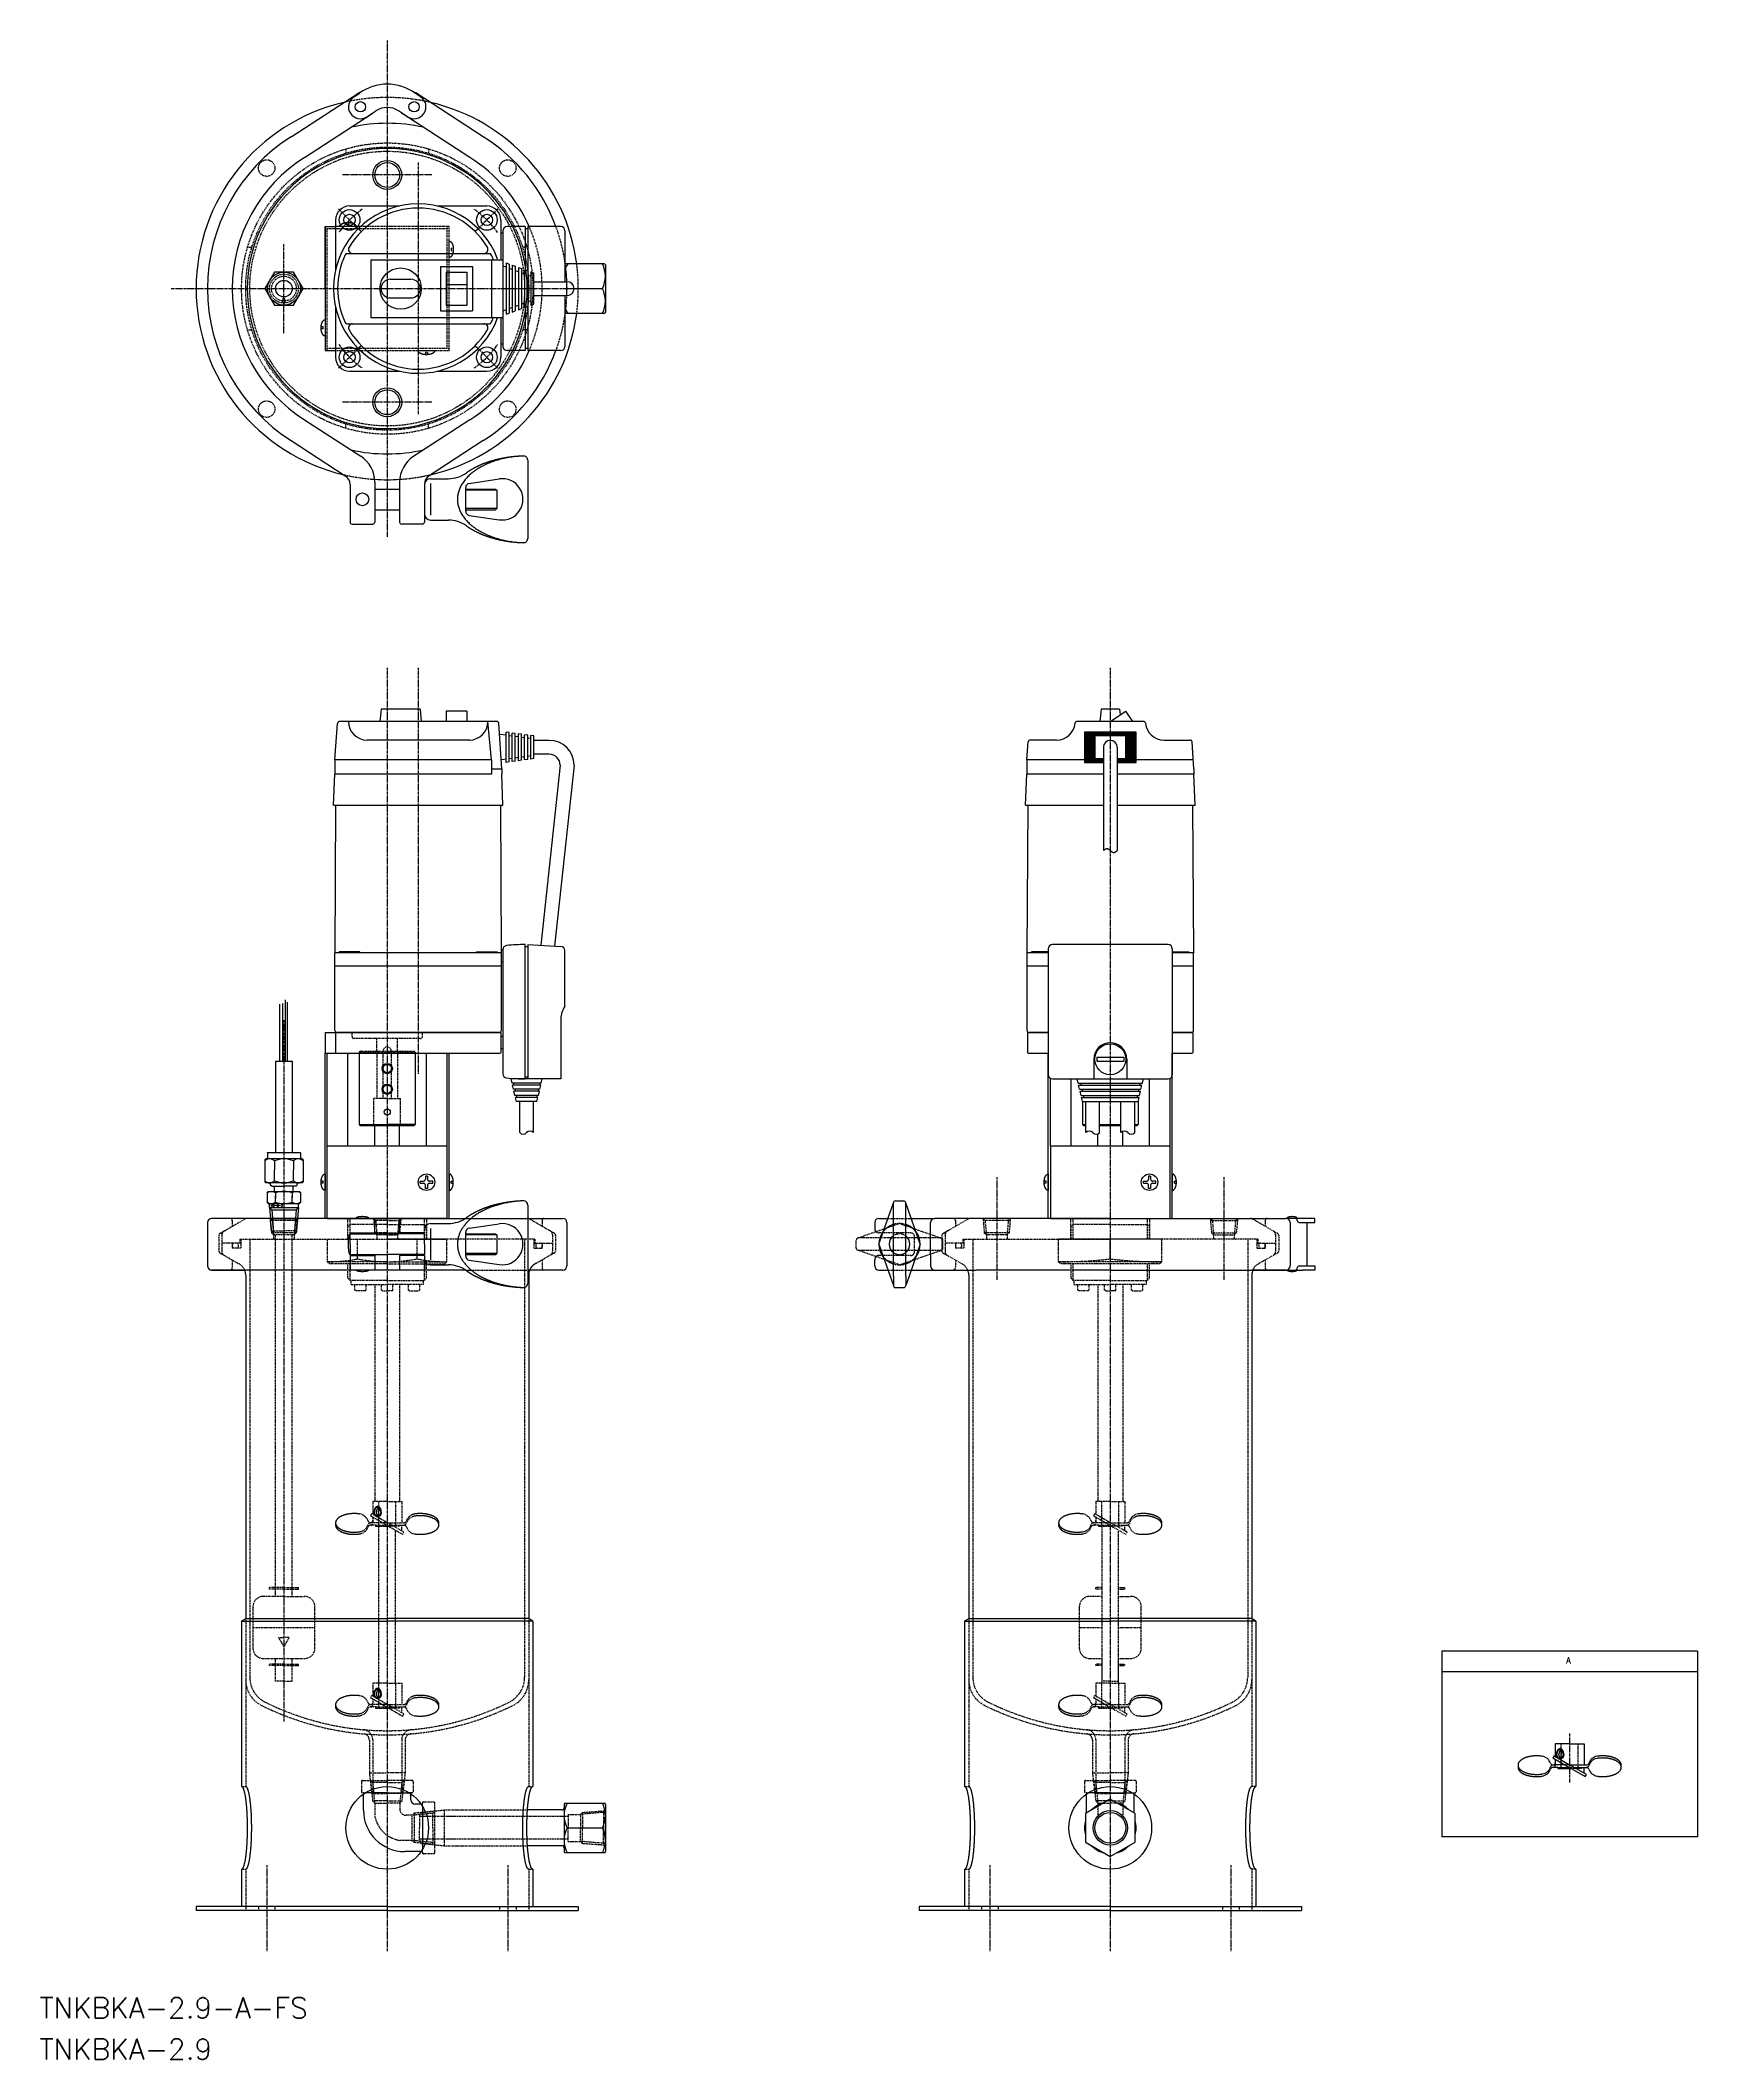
# Model space of a CAD drawing. Extents: x 249 to 1051, y 18 to 996.
import ezdxf

# ---------------------------------------------------------------- set-up
doc = ezdxf.new("R2010")
doc.units = 0
doc.linetypes.add('CENTER', pattern=[2, 1.25, -0.25, 0.25, -0.25])
doc.linetypes.add('DASHED', pattern=[0.75, 0.5, -0.25])
doc.layers.get('0').update_dxf_attribs({"linetype": 'CONTINUOUS'})
doc.layers.add('CENTER', color=1, linetype='CENTER')
doc.styles.get("Standard").update_dxf_attribs({"font": 'txt.shx', "bigfont": 'bigfont.shx'})

msp = doc.modelspace()

# ---------------------------------------------------------------- texts
at = {"color": 7, "linetype": 'CONTINUOUS'}
for s, p in [('TNKBKA-2.9-A-FS', (248.19, 38.35)), ('TNKBKA-2.9', (248.19, 18.35))]:
    msp.add_text(s, height=10, dxfattribs=at).set_placement(p)

# ---------------------------------------------------------------- blocks, each defined once
blk = doc.blocks.new('*U5')
at = {"color": 7, "linetype": 'CONTINUOUS'}
blk.add_text('MC-8-2', height=1, dxfattribs=at).set_placement((360.08, 431.27))
blk = doc.blocks.new('*U6')
at = {"color": 7, "linetype": 'CONTINUOUS'}
blk.add_text('8', height=2, dxfattribs=at).set_placement((365.6, 868.76))
blk = doc.blocks.new('*U2')
at = {"color": 7, "linetype": 'CONTINUOUS'}
blk.add_text('A', height=3, dxfattribs=at).set_placement((493.82, 299.6))

# ---------------------------------------------------------------- linework, layer by layer
at = {"color": 7, "linetype": 'CONTINUOUS'}
for p, q in [((370.01, 949.05), (402.69, 970.27)), ((400.37, 968.34), (402.88, 969.97)), ((432.63, 968.34), (430.11, 969.97)), ((462.99, 949.05), (430.31, 970.27)), ((376.48, 938.95), (409.22, 960.21)), ((406.63, 958.69), (411.05, 961.57)), ((426.37, 958.69), (421.94, 961.57)), ((456.52, 938.95), (423.78, 960.21)), ((398.3, 915.52), (422.5, 915.52)), ((440.5, 915.52), (464.7, 915.52)), ((386.5, 905.52), (386.5, 904.52)), ((386.5, 875.52), (386.5, 905.52)), ((386.5, 905.52), (391.5, 905.52)), ((386.5, 905.52), (391.5, 905.52)), ((386.5, 904.52), (386.5, 904.52)), ((386.5, 904.52), (386.5, 845.52)), ((391.5, 908.72), (391.5, 884.52)), ((471.5, 908.72), (471.5, 889.52)), ((472.5, 902.38), (471.5, 902.38)), ((472.5, 903.52), (472.5, 847.52)), ((483.25, 905.52), (474.5, 905.52)), ((483.25, 905.52), (483.25, 884.57)), ((484.5, 904.52), (483.25, 904.52)), ((500.5, 905.52), (484.5, 905.52)), ((484.5, 905.52), (484.5, 845.52)), ((502.5, 903.52), (502.5, 878.87)), ((397.03, 892.52), (465.97, 892.52)), ((408.5, 889.52), (408.5, 861.52)), ((408.5, 889.52), (472.5, 889.52)), ((467, 889.52), (467, 861.52)), ((472.5, 889.52), (472.5, 861.52)), ((418, 880.02), (428, 880.02)), ((442.25, 886.27), (457.75, 886.27)), ((442.25, 886.27), (442.25, 864.77)), ((445, 883.52), (455, 883.52)), ((445, 883.52), (445, 867.52)), ((455, 883.52), (455, 867.52)), ((457.75, 886.27), (457.75, 864.77)), ((474, 885.84), (472.5, 886.39)), ((474, 887.97), (475.5, 887.42)), ((474, 887.97), (474, 863.07)), ((475.5, 887.42), (475.5, 863.62)), ((477, 884.74), (475.5, 885.29)), ((477, 886.87), (478.5, 886.32)), ((477, 886.87), (477, 864.17)), ((478.5, 886.32), (478.5, 864.72)), ((480, 883.64), (478.5, 884.19)), ((480, 885.77), (481.5, 885.22)), ((480, 885.77), (480, 865.27)), ((481.5, 885.22), (481.5, 865.82)), ((483, 882.54), (481.5, 883.09)), ((483, 884.67), (484.5, 884.12)), ((483, 884.67), (483, 866.37)), ((484.5, 884.12), (484.5, 866.92)), ((486, 881.44), (484.5, 881.99)), ((486, 883.57), (487.5, 883.02)), ((486, 883.57), (486, 867.47)), ((487.5, 868.02), (487.5, 883.02)), ((502.86, 887.52), (502.69, 887.4)), ((521.61, 887.52), (502.86, 887.52)), ((521.61, 887.52), (522.11, 887.02)), ((522.11, 887.02), (522.11, 864.02)), ((522.11, 887.02), (522.11, 864.02)), ((386.5, 875.52), (386.5, 845.52)), ((414.27, 875.52), (418.73, 875.52)), ((416.5, 878.66), (416.5, 872.38)), ((418, 871.02), (428, 871.02)), ((445, 877.52), (455, 877.52)), ((487.5, 878.87), (503.58, 878.87)), ((487.5, 872.17), (503.58, 872.17)), ((502.5, 872.17), (502.5, 847.52)), ((503.86, 875.52), (520.65, 875.52)), ((386.5, 860.5), (386.5, 852.53)), ((391.5, 866.52), (391.5, 842.32)), ((408.5, 861.52), (472.5, 861.52)), ((442.25, 864.77), (457.75, 864.77)), ((445, 867.52), (455, 867.52)), ((471.5, 861.52), (471.5, 842.32)), ((474, 865.2), (472.5, 864.65)), ((474, 863.07), (475.5, 863.62)), ((477, 866.3), (475.5, 865.75)), ((477, 864.17), (478.5, 864.72)), ((480, 867.4), (478.5, 866.85)), ((480, 865.27), (481.5, 865.82)), ((483, 868.5), (481.5, 867.95)), ((483, 866.37), (484.5, 866.92)), ((483.25, 866.46), (483.25, 845.52)), ((486, 869.6), (484.5, 869.05)), ((486, 867.47), (487.5, 868.02)), ((502.86, 863.52), (502.69, 863.63)), ((521.61, 863.52), (502.86, 863.52)), ((522.11, 864.02), (521.61, 863.52)), ((385.5, 857.02), (384.52, 857.02)), ((385.5, 856.02), (384.52, 856.02)), ((385.5, 856.02), (385.5, 857.02)), ((397.03, 858.52), (465.97, 858.52)), ((386.5, 845.52), (391.5, 845.52)), ((387.5, 845.52), (391.5, 845.52)), ((472.5, 848.65), (471.5, 848.65)), ((483.25, 845.52), (474.5, 845.52)), ((484.5, 846.51), (483.25, 846.51)), ((500.5, 845.52), (484.5, 845.52)), ((398.3, 835.52), (422.5, 835.52)), ((440.5, 835.52), (464.7, 835.52)), ((376.48, 812.08), (403.67, 794.43)), ((456.52, 812.08), (429.33, 794.43)), ((370.01, 801.98), (396.22, 784.96)), ((462.99, 801.98), (436.78, 784.96)), ((484.5, 792.48), (484.5, 754.55)), ((437.5, 783.52), (446.12, 783.52)), ((456.21, 781.27), (470.7, 783.4)), ((398.5, 780.76), (398.5, 762.52)), ((410.5, 781.85), (410.5, 762.52)), ((410.5, 778.52), (422.5, 778.52)), ((422.5, 781.85), (422.5, 762.52)), ((434.5, 780.76), (434.5, 762.52)), ((434.5, 780.52), (434.5, 766.52)), ((437.5, 781.13), (437.5, 765.9)), ((454.5, 767.74), (454.5, 779.29)), ((454.5, 778.52), (468.95, 778.52)), ((469.5, 777.97), (454.5, 777.97)), ((468.95, 778.52), (469.5, 777.97)), ((469.5, 777.97), (469.5, 769.07)), ((410.5, 768.52), (422.5, 768.52)), ((437.5, 763.52), (446.12, 763.52)), ((469.5, 769.07), (454.5, 769.07)), ((454.5, 768.52), (468.95, 768.52)), ((456.21, 765.77), (470.7, 763.64)), ((468.95, 768.52), (469.5, 769.07)), ((399.5, 761.52), (409.5, 761.52)), ((433.5, 761.52), (423.5, 761.52)), ((391.1, 647.52), (392.43, 665.09)), ((469.57, 666.02), (393.43, 666.02)), ((413.5, 672.02), (413, 666.02)), ((432.5, 672.02), (413.5, 672.02)), ((432.5, 672.02), (433, 666.02)), ((445, 671.02), (445, 666.02)), ((455, 671.02), (445, 671.02)), ((455, 671.02), (455, 666.02)), ((467, 647.52), (465.25, 666.02)), ((471.9, 643.02), (470.57, 665.09)), ((782.55, 666.02), (750.45, 666.02)), ((762, 672.02), (761.5, 666.02)), ((771, 672.02), (762, 672.02)), ((766.5, 666.02), (774, 671.02)), ((771, 672.02), (771.24, 669.17)), ((777.33, 666.02), (774, 671.02)), ((456.25, 657.02), (406.75, 657.02)), ((474, 659.32), (470.98, 659.72)), ((475.5, 660.62), (474, 660.82)), ((474, 646.22), (474, 660.82)), ((475.5, 646.42), (475.5, 660.62)), ((476.99, 658.92), (475.5, 659.12)), ((478.5, 660.22), (477, 660.42)), ((477, 646.62), (477, 660.42)), ((478.5, 646.82), (478.5, 660.22)), ((480, 658.52), (478.5, 658.72)), ((480, 647.02), (480, 660.02)), ((481.5, 659.82), (480, 660.02)), ((481.5, 647.22), (481.5, 659.82)), ((483, 658.12), (481.5, 658.32)), ((484.5, 659.42), (483, 659.62)), ((483, 647.42), (483, 659.62)), ((484.5, 647.62), (484.5, 659.42)), ((486, 657.72), (484.5, 657.92)), ((487.5, 659.02), (486, 659.22)), ((486, 647.82), (486, 659.22)), ((487.5, 648.02), (487.5, 659.02)), ((494.93, 656.87), (487.5, 656.87)), ((726.1, 647.52), (726.75, 656.09)), ((740.5, 657.02), (727.75, 657.02)), ((778.95, 660.82), (754.05, 660.82)), ((754.05, 660.82), (754.05, 646.22)), ((778.4, 660.62), (754.6, 660.62)), ((754.6, 660.62), (754.6, 646.42)), ((777.85, 660.42), (755.15, 660.42)), ((755.15, 660.42), (755.15, 646.62)), ((777.3, 660.22), (755.7, 660.22)), ((755.7, 660.22), (755.7, 646.82)), ((776.75, 660.02), (756.25, 660.02)), ((756.25, 660.02), (756.25, 647.02)), ((776.2, 659.82), (756.8, 659.82)), ((756.8, 659.82), (756.8, 647.22)), ((775.65, 659.62), (757.35, 659.62)), ((757.35, 659.62), (757.35, 647.42)), ((775.1, 659.42), (757.9, 659.42)), ((757.9, 659.42), (757.9, 647.62)), ((774.55, 659.22), (758.45, 659.22)), ((758.45, 659.22), (758.45, 647.82)), ((774, 659.02), (759, 659.02)), ((759, 659.02), (759, 648.02)), ((774, 648.02), (774, 659.02)), ((774.55, 647.82), (774.55, 659.22)), ((775.1, 647.62), (775.1, 659.42)), ((775.65, 647.42), (775.65, 659.62)), ((776.2, 647.22), (776.2, 659.82)), ((776.75, 647.02), (776.75, 660.02)), ((777.3, 646.82), (777.3, 660.22)), ((777.85, 646.62), (777.85, 660.42)), ((778.4, 646.42), (778.4, 660.62)), ((778.95, 646.22), (778.95, 660.82)), ((792.5, 657.02), (805.12, 657.02)), ((806.9, 643.02), (806.11, 656.08)), ((391.1, 647.52), (391.1, 640.52)), ((467, 647.52), (391.1, 647.52)), ((467, 647.52), (467, 640.52)), ((474, 647.72), (471.91, 647.44)), ((475.5, 646.42), (474, 646.22)), ((476.99, 648.11), (475.5, 647.92)), ((478.5, 646.82), (477, 646.62)), ((480, 648.52), (478.5, 648.32)), ((481.5, 647.22), (480, 647.02)), ((483, 648.92), (481.5, 648.72)), ((484.5, 647.62), (483, 647.42)), ((486, 649.32), (484.5, 649.12)), ((487.5, 648.02), (486, 647.82)), ((494.93, 650.17), (487.5, 650.17)), ((754.05, 647.52), (726.1, 647.52)), ((726.1, 647.52), (726.1, 640.52)), ((754.05, 646.22), (763.15, 646.22)), ((754.6, 646.42), (763.15, 646.42)), ((755.15, 646.62), (763.15, 646.62)), ((755.7, 646.82), (763.15, 646.82)), ((756.25, 647.02), (763.15, 647.02)), ((756.8, 647.22), (763.15, 647.22)), ((757.35, 647.42), (763.15, 647.42)), ((757.9, 647.62), (763.15, 647.62)), ((758.45, 647.82), (763.15, 647.82)), ((759, 648.02), (763.15, 648.02)), ((763.15, 653.52), (763.15, 603.52)), ((769.85, 653.52), (769.85, 603.52)), ((769.85, 648.02), (774, 648.02)), ((769.85, 647.82), (774.55, 647.82)), ((769.85, 647.62), (775.1, 647.62)), ((769.85, 647.42), (775.65, 647.42)), ((769.85, 647.22), (776.2, 647.22)), ((769.85, 647.02), (776.75, 647.02)), ((769.85, 646.82), (777.3, 646.82)), ((769.85, 646.62), (777.85, 646.62)), ((769.85, 646.42), (778.4, 646.42)), ((769.85, 646.22), (778.95, 646.22)), ((806.63, 647.52), (778.95, 647.52)), ((390.5, 625.52), (391.1, 640.52)), ((467, 640.52), (391.1, 640.52)), ((467, 643.02), (471.9, 643.02)), ((471.9, 643.02), (471.9, 640.52)), ((472.5, 625.52), (471.9, 640.52)), ((500.23, 644.87), (490.78, 557.69)), ((506.93, 644.87), (497.44, 557.32)), ((725.5, 625.52), (726.1, 640.52)), ((763.15, 640.52), (726.1, 640.52)), ((806.9, 640.52), (769.85, 640.52)), ((806.9, 643.02), (806.9, 640.52)), ((807.5, 625.52), (806.9, 640.52)), ((390.5, 625.52), (472.5, 625.52)), ((391.3, 554.02), (391.7, 625.52)), ((471.3, 625.52), (471.7, 554.02)), ((725.5, 625.52), (763.15, 625.52)), ((726.3, 554.02), (726.7, 625.52)), ((769.85, 625.52), (807.5, 625.52)), ((806.3, 625.52), (806.7, 554.02)), ((483.25, 493.02), (483.25, 558.02)), ((484.5, 558.02), (500.61, 557.13)), ((484.5, 558.02), (484.5, 493.02)), ((794.5, 558.02), (738.5, 558.02)), ((391.2, 516.52), (391.2, 554.02)), ((471.8, 554.02), (391.2, 554.02)), ((471.8, 547.52), (391.2, 547.52)), ((393.27, 554.52), (393.27, 554.02)), ((403.27, 554.52), (393.27, 554.52)), ((403.27, 554.02), (403.27, 554.52)), ((459.73, 554.02), (459.73, 554.52)), ((459.73, 554.52), (469.73, 554.52)), ((469.73, 554.52), (469.73, 554.02)), ((472.5, 555.52), (471.69, 555.52)), ((471.8, 516.52), (471.8, 554.02)), ((472.5, 549.52), (471.8, 549.52)), ((472.5, 555.56), (472.5, 495.48)), ((483.25, 557.03), (484.5, 557.03)), ((502.5, 528.02), (502.5, 555.13)), ((726.2, 516.52), (726.2, 554.02)), ((736.5, 554.02), (726.2, 554.02)), ((736.5, 547.52), (726.2, 547.52)), ((736.5, 554.52), (728.42, 554.52)), ((728.42, 554.52), (728.42, 554.02)), ((736.5, 556.02), (736.5, 495.02)), ((796.5, 556.02), (796.5, 495.02)), ((796.5, 554.52), (804.58, 554.52)), ((806.8, 554.02), (796.5, 554.02)), ((806.8, 547.52), (796.5, 547.52)), ((804.58, 554.52), (804.58, 554.02)), ((806.8, 516.52), (806.8, 554.02)), ((364.56, 501.52), (364.56, 529.16)), ((366.01, 501.52), (366.01, 529.57)), ((367.25, 501.55), (367.25, 531.26)), ((368.29, 501.52), (368.29, 530.19)), ((500.5, 522.02), (500.5, 493.02)), ((386.5, 515.32), (386.7, 515.52)), ((386.5, 515.32), (386.5, 505.72)), ((386.7, 515.52), (471.3, 515.52)), ((391.7, 515.52), (391.5, 515.32)), ((391.5, 515.32), (391.5, 505.72)), ((470.8, 515.52), (392.2, 515.52)), ((471.3, 515.52), (471.5, 515.32)), ((471.5, 515.32), (471.5, 505.72)), ((472.5, 513.52), (471.5, 513.52)), ((726.5, 515.32), (726.7, 515.52)), ((726.5, 515.32), (726.5, 505.72)), ((726.7, 515.52), (736.5, 515.52)), ((736.5, 515.52), (727.2, 515.52)), ((796.5, 515.52), (806.3, 515.52)), ((805.8, 515.52), (796.5, 515.52)), ((806.3, 515.52), (806.5, 515.32)), ((806.5, 515.32), (806.5, 505.72)), ((362.5, 501.52), (362.5, 457.32)), ((362.5, 501.52), (370.5, 501.52)), ((370.5, 501.52), (370.5, 457.32)), ((386.5, 505.72), (386.7, 505.52)), ((386.5, 505.52), (387.5, 505.52)), ((386.5, 425.52), (386.5, 505.52)), ((386.7, 505.52), (471.3, 505.52)), ((387.5, 460.52), (387.5, 505.52)), ((387.5, 505.52), (445.5, 505.52)), ((387.5, 425.52), (387.5, 505.52)), ((391.5, 505.72), (391.7, 505.52)), ((397.5, 460.52), (397.5, 505.52)), ((403, 506.02), (403, 471.02)), ((430, 506.02), (430, 471.02)), ((435.5, 460.52), (435.5, 505.52)), ((445.5, 460.52), (445.5, 505.52)), ((445.5, 425.52), (445.5, 505.52)), ((446.5, 425.52), (446.5, 505.52)), ((471.5, 505.72), (471.3, 505.52)), ((472.5, 507.52), (471.5, 507.52)), ((726.5, 505.72), (726.7, 505.52)), ((726.7, 505.52), (736.5, 505.52)), ((736.5, 425.52), (736.5, 505.52)), ((758.5, 502.52), (758.5, 493.02)), ((760, 503.52), (773, 503.52)), ((760, 503.52), (760, 501.52)), ((760, 501.52), (773, 501.52)), ((773, 503.52), (773, 501.52)), ((774.5, 502.52), (774.5, 493.02)), ((796.5, 425.52), (796.5, 505.52)), ((796.5, 505.52), (806.3, 505.52)), ((806.5, 505.72), (806.3, 505.52)), ((476.96, 491.02), (476.5, 493.02)), ((500.5, 493.02), (476.5, 493.02)), ((491.05, 491.02), (476.96, 491.02)), ((477.64, 488.02), (477.18, 490.02)), ((490.82, 490.02), (477.18, 490.02)), ((477.7, 491.02), (477.7, 490.02)), ((478.5, 493.02), (478.5, 493.16)), ((483.25, 494.02), (484.5, 494.02)), ((490.31, 491.02), (490.31, 490.02)), ((490.36, 488.02), (490.82, 490.02)), ((491.05, 491.02), (491.5, 493.02)), ((737.5, 460.52), (737.5, 493.28)), ((738.5, 493.02), (794.5, 493.02)), ((747.5, 460.52), (747.5, 493.02)), ((750.96, 491.02), (750.5, 493.02)), ((750.96, 491.02), (782.05, 491.02)), ((751.18, 490.02), (781.82, 490.02)), ((751.64, 488.02), (751.18, 490.02)), ((752.21, 491.02), (752.21, 490.02)), ((780.79, 491.02), (780.79, 490.02)), ((781.36, 488.02), (781.82, 490.02)), ((782.05, 491.02), (782.5, 493.02)), ((785.5, 460.52), (785.5, 493.02)), ((795.5, 460.52), (795.5, 493.28)), ((490.36, 488.02), (477.64, 488.02)), ((478.32, 485.02), (477.86, 487.02)), ((490.14, 487.02), (477.86, 487.02)), ((489.68, 485.02), (478.32, 485.02)), ((478.38, 488.02), (478.38, 487.02)), ((479, 482.02), (478.55, 484.02)), ((489.46, 484.02), (478.55, 484.02)), ((489, 482.02), (479, 482.02)), ((479.06, 485.02), (479.06, 484.02)), ((480.65, 467.02), (480.65, 482.02)), ((487.35, 467.02), (487.35, 482.02)), ((488.94, 485.02), (488.94, 484.02)), ((489, 482.02), (489.46, 484.02)), ((489.62, 488.02), (489.62, 487.02)), ((489.68, 485.02), (490.14, 487.02)), ((751.64, 488.02), (781.36, 488.02)), ((751.86, 487.02), (781.14, 487.02)), ((752.32, 485.02), (751.86, 487.02)), ((752.32, 485.02), (780.68, 485.02)), ((752.55, 484.02), (780.46, 484.02)), ((753, 482.02), (752.55, 484.02)), ((752.89, 488.02), (752.89, 487.02)), ((753, 482.02), (780, 482.02)), ((753, 482.02), (753, 471.02)), ((753.57, 485.02), (753.57, 484.02)), ((754.65, 467.02), (754.65, 482.02)), ((761.35, 466.99), (761.35, 482.02)), ((771.65, 467.02), (771.65, 482.02)), ((778.35, 466.99), (778.35, 482.02)), ((779.43, 485.02), (779.43, 484.02)), ((780, 482.02), (780.46, 484.02)), ((780, 482.02), (780, 471.02)), ((780.11, 488.02), (780.11, 487.02)), ((780.68, 485.02), (781.14, 487.02)), ((403, 471.02), (403.5, 470.52)), ((403, 471.02), (416.5, 471.02)), ((403.5, 470.52), (429.5, 470.52)), ((410.5, 460.52), (410.5, 470.52)), ((430, 471.02), (416.5, 471.02)), ((422.5, 460.52), (422.5, 470.52)), ((430, 471.02), (429.5, 470.52)), ((753.5, 470.52), (753, 471.02)), ((753, 471.02), (754.65, 471.02)), ((753.5, 470.52), (754.65, 470.52)), ((761.35, 471.02), (771.65, 471.02)), ((761.35, 470.52), (771.65, 470.52)), ((778.35, 471.02), (780, 471.02)), ((778.35, 470.52), (779.5, 470.52)), ((780, 471.02), (779.5, 470.52)), ((445.5, 460.52), (387.5, 460.52)), ((795.5, 460.52), (737.5, 460.52)), ((737.5, 460.52), (737.5, 425.52)), ((760.5, 460.52), (760.5, 466.47)), ((772.5, 460.52), (772.5, 467.55)), ((795.5, 425.52), (795.5, 460.52)), ((357.26, 453.82), (357.76, 454.32)), ((357.26, 453.82), (357.26, 443.21)), ((375.24, 454.32), (357.76, 454.32)), ((358.5, 457.22), (358.6, 457.32)), ((358.5, 457.22), (358.5, 454.32)), ((358.6, 457.32), (374.4, 457.32)), ((361.88, 453.31), (361.88, 449.07)), ((361.88, 453.31), (361.88, 449.07)), ((371.12, 453.31), (371.12, 449.07)), ((374.5, 457.22), (374.4, 457.32)), ((374.5, 457.22), (374.5, 454.32)), ((375.74, 453.82), (375.24, 454.32)), ((375.74, 453.82), (375.74, 443.21)), ((357.76, 442.71), (357.26, 443.21)), ((375.24, 442.71), (357.76, 442.71)), ((360.07, 441.59), (360.07, 442.71)), ((360.57, 441.09), (360.07, 441.59)), ((360.57, 441.09), (366.5, 441.09)), ((361.88, 443.72), (361.88, 449.07)), ((362, 438.52), (362, 441.19)), ((372.43, 441.09), (366.5, 441.09)), ((371, 438.52), (371, 441.19)), ((371.12, 443.72), (371.12, 449.07)), ((372.43, 441.09), (372.93, 441.59)), ((372.93, 441.59), (372.93, 442.71)), ((375.24, 442.71), (375.74, 443.21)), ((385.5, 443.52), (384.52, 443.52)), ((385.5, 442.52), (384.52, 442.52)), ((385.5, 442.52), (385.5, 443.52)), ((386.5, 447), (386.5, 439.03)), ((432.5, 442.52), (432.5, 443.52)), ((432.5, 443.52), (434, 443.52)), ((432.5, 442.52), (434, 442.52)), ((436, 446.02), (435, 446.02)), ((435, 446.02), (435, 444.52)), ((435, 440.02), (435, 441.52)), ((436, 440.02), (435, 440.02)), ((436, 446.02), (436, 444.52)), ((436, 441.52), (436, 440.02)), ((438.5, 443.52), (437, 443.52)), ((437, 442.52), (438.5, 442.52)), ((438.5, 442.52), (438.5, 443.52)), ((446.5, 447), (446.5, 439.03)), ((447.5, 443.52), (448.49, 443.52)), ((447.5, 442.52), (447.5, 443.52)), ((447.5, 442.52), (448.49, 442.52)), ((735.5, 443.52), (734.52, 443.52)), ((735.5, 442.52), (734.52, 442.52)), ((735.5, 442.52), (735.5, 443.52)), ((736.5, 447), (736.5, 439.03)), ((782.5, 442.52), (782.5, 443.52)), ((782.5, 443.52), (784, 443.52)), ((782.5, 442.52), (784, 442.52)), ((786, 446.02), (785, 446.02)), ((785, 446.02), (785, 444.52)), ((785, 440.02), (785, 441.52)), ((786, 440.02), (785, 440.02)), ((786, 446.02), (786, 444.52)), ((786, 441.52), (786, 440.02)), ((788.5, 443.52), (787, 443.52)), ((787, 442.52), (788.5, 442.52)), ((788.5, 442.52), (788.5, 443.52)), ((796.5, 447), (796.5, 439.03)), ((797.5, 443.52), (798.49, 443.52)), ((797.5, 442.52), (797.5, 443.52)), ((797.5, 442.52), (798.49, 442.52)), ((358.42, 438.02), (358.92, 438.52)), ((358.42, 438.02), (358.42, 433.22)), ((358.42, 433.22), (358.92, 432.72)), ((358.92, 438.52), (374.08, 438.52)), ((358.92, 432.72), (374.08, 432.72)), ((358.92, 432.72), (374.08, 432.72)), ((359.5, 430.72), (359.5, 432.72)), ((359.5, 430.72), (373.5, 430.72)), ((359.5, 430.72), (360.58, 429.72)), ((359.5, 430.72), (359.93, 425.52)), ((360.5, 438.52), (372.5, 438.52)), ((360.5, 432.72), (372.5, 432.72)), ((361, 432.72), (372, 432.72)), ((362.46, 437.89), (362.46, 435.52)), ((362.46, 437.89), (362.46, 435.21)), ((362.46, 433.34), (362.46, 436.4)), ((370.54, 437.89), (370.54, 435.52)), ((370.54, 437.89), (370.54, 435.52)), ((370.54, 433.34), (370.54, 436.4)), ((373.5, 430.72), (372.42, 429.72)), ((373.5, 430.72), (373.07, 425.52)), ((373.5, 430.72), (373.5, 432.72)), ((374.08, 438.52), (374.58, 438.02)), ((374.08, 432.72), (374.58, 433.22)), ((374.58, 438.02), (374.58, 433.22)), ((484.5, 431.98), (484.5, 397.52)), ((654.5, 413.02), (661.5, 432.98)), ((654.5, 413.02), (661.5, 432.98)), ((661.5, 397.52), (661.5, 432.98)), ((662.5, 433.98), (666.5, 433.98)), ((662.5, 433.98), (666.5, 433.98)), ((667.5, 397.52), (667.5, 432.98)), ((674.5, 413.02), (667.5, 432.98)), ((674.5, 413.02), (667.5, 432.98)), ((329.5, 423.52), (329.5, 402.52)), ((340.5, 425.52), (331.5, 425.52)), ((416.5, 425.52), (331.5, 425.52)), ((348.73, 425.52), (340.5, 425.52)), ((359.93, 425.52), (373.07, 425.52)), ((360.58, 429.72), (372.42, 429.72)), ((360.58, 429.72), (360.93, 425.52)), ((372.42, 429.72), (372.07, 425.52)), ((387.5, 425.52), (384.5, 425.52)), ((387.5, 425.52), (445.5, 425.52)), ((445.5, 425.52), (387.5, 425.52)), ((397.5, 425.52), (435.5, 425.52)), ((410.5, 418.52), (410.5, 425.52)), ((416.5, 425.52), (501.5, 425.52)), ((422.5, 418.52), (422.5, 425.52)), ((437.5, 423.02), (446.12, 423.02)), ((437.5, 420.63), (437.5, 405.4)), ((445.5, 425.52), (448.5, 425.52)), ((456.21, 420.77), (470.7, 422.9)), ((484.27, 425.52), (492.5, 425.52)), ((492.5, 425.52), (501.5, 425.52)), ((503.5, 423.52), (503.5, 402.52)), ((652.5, 423.52), (652.5, 420.52)), ((654.5, 425.52), (658.88, 425.52)), ((670.12, 425.52), (681.5, 425.52)), ((679.5, 417.76), (679.5, 423.52)), ((701.5, 425.52), (681.5, 425.52)), ((766.5, 425.52), (701.5, 425.52)), ((737.5, 425.52), (736.5, 425.52)), ((737.5, 425.52), (766.5, 425.52)), ((766.5, 425.52), (851.5, 425.52)), ((766.5, 425.52), (795.5, 425.52)), ((795.5, 425.52), (796.5, 425.52)), ((834.27, 425.52), (842.5, 425.52)), ((842.5, 425.52), (851.5, 425.52)), ((865.5, 425.52), (851.5, 425.52)), ((853.5, 423.52), (853.5, 402.52)), ((857, 424.52), (857, 424.52)), ((858, 423.52), (861.58, 423.52)), ((861.58, 423.52), (861.58, 402.52)), ((861.58, 423.52), (865.5, 423.52)), ((865.5, 423.52), (865.5, 425.52)), ((398.5, 418.52), (410.5, 418.52)), ((398.5, 418.02), (416.5, 418.02)), ((398.5, 413.02), (398.5, 418.02)), ((398.5, 413.02), (398.5, 408.02)), ((401.4, 418.52), (401.4, 418.02)), ((401.4, 418.52), (401.4, 418.27)), ((401.4, 418.52), (401.4, 418.02)), ((407.6, 418.52), (407.6, 418.02)), ((434.5, 418.02), (416.5, 418.02)), ((434.5, 418.52), (422.5, 418.52)), ((434.5, 413.02), (434.5, 418.02)), ((434.5, 413.02), (434.5, 408.02)), ((454.5, 407.24), (454.5, 418.79)), ((454.5, 418.02), (468.95, 418.02)), ((469.5, 417.47), (454.5, 417.47)), ((468.95, 418.02), (469.5, 417.47)), ((469.5, 417.47), (469.5, 408.57)), ((654.5, 413.02), (659.93, 397.52)), ((674.5, 413.02), (669.07, 397.52)), ((679.5, 408.27), (679.5, 417.76)), ((398.5, 408.02), (416.5, 408.02)), ((398.5, 407.52), (410.5, 407.52)), ((398.5, 407.52), (398.5, 400.52)), ((401.4, 407.52), (401.4, 408.02)), ((401.4, 407.52), (401.4, 408.02)), ((401.4, 407.52), (401.4, 407.77)), ((407.6, 407.52), (407.6, 408.02)), ((410.5, 407.52), (410.5, 400.52)), ((434.5, 408.02), (416.5, 408.02)), ((422.5, 407.52), (422.5, 400.52)), ((434.5, 407.52), (422.5, 407.52)), ((434.5, 407.52), (434.5, 400.52)), ((437.5, 403.02), (446.12, 403.02)), ((469.5, 408.57), (454.5, 408.57)), ((454.5, 408.02), (468.95, 408.02)), ((456.21, 405.27), (470.7, 403.14)), ((468.95, 408.02), (469.5, 408.57)), ((652.5, 402.52), (652.5, 405.52)), ((679.5, 408.27), (679.5, 402.52)), ((857, 401.52), (857, 401.52)), ((858, 402.52), (861.58, 402.52)), ((861.58, 402.52), (865.5, 402.52)), ((865.5, 402.52), (865.5, 400.52)), ((331.5, 400.52), (340.5, 400.52)), ((416.5, 400.52), (331.5, 400.52)), ((340.5, 400.52), (348, 400.52)), ((348, 398.16), (348, 231.83)), ((454.41, 400.52), (416.5, 400.52)), ((501.5, 400.52), (484.5, 400.52)), ((484.5, 397.52), (484.5, 394.05)), ((485, 398.16), (485, 231.83)), ((654.5, 400.52), (658.88, 400.52)), ((659.93, 397.52), (661.5, 393.05)), ((661.5, 397.52), (661.5, 393.05)), ((662.5, 392.05), (666.5, 392.05)), ((662.5, 392.05), (666.5, 392.05)), ((669.07, 397.52), (667.5, 393.05)), ((667.5, 397.52), (667.5, 393.05)), ((670.12, 400.52), (681.5, 400.52)), ((681.5, 400.52), (701.5, 400.52)), ((698, 398.16), (698, 231.83)), ((766.5, 400.52), (701.5, 400.52)), ((766.5, 400.52), (851.5, 400.52)), ((842.5, 400.52), (835, 400.52)), ((835, 398.16), (835, 231.83)), ((851.5, 400.52), (842.5, 400.52)), ((851.5, 400.52), (859.58, 400.52)), ((865.5, 400.52), (859.58, 400.52)), ((346, 230.54), (348, 231.83)), ((346, 230.54), (416.5, 230.54)), ((346, 230.54), (346, 150.52)), ((348, 231.83), (416.5, 231.83)), ((485, 231.83), (416.5, 231.83)), ((487, 230.54), (416.5, 230.54)), ((487, 230.54), (485, 231.83)), ((487, 230.54), (487, 150.52)), ((696, 230.54), (698, 231.83)), ((696, 230.54), (696, 150.52)), ((696, 230.54), (766.5, 230.54)), ((698, 231.83), (766.5, 231.83)), ((835, 231.83), (766.5, 231.83)), ((837, 230.54), (766.5, 230.54)), ((837, 230.54), (835, 231.83)), ((837, 230.54), (837, 150.52)), ((1050.79, 216.11), (926.91, 216.11)), ((926.91, 216.11), (926.91, 126.11)), ((926.91, 216.11), (926.91, 126.11)), ((1050.79, 216.11), (1050.79, 126.11)), ((1050.79, 216.11), (1050.79, 126.11)), ((1050.79, 206.11), (926.91, 206.11)), ((981.85, 171.25), (981.85, 165.09)), ((988.85, 171.25), (981.85, 171.25)), ((988.85, 171.25), (981.85, 171.25)), ((988.85, 171.25), (995.85, 171.25)), ((995.85, 171.25), (995.85, 160.95)), ((963.85, 160.87), (963.85, 159.84)), ((980.69, 160.95), (980.85, 160.95)), ((981.85, 159.75), (980.69, 159.75)), ((981.35, 165.37), (980.75, 164.34)), ((980.75, 164.34), (988.85, 159.66)), ((981.35, 165.37), (988.85, 161.05)), ((981.85, 163.7), (981.85, 160.75)), ((986.61, 160.95), (981.85, 160.95)), ((983.35, 159.75), (981.85, 159.75)), ((983.1, 159.75), (983.1, 159.25)), ((983.1, 159.25), (988.85, 159.25)), ((983.35, 159.75), (988.69, 159.75)), ((988.69, 159.75), (988.85, 159.75)), ((996.94, 156.37), (988.85, 161.05)), ((989.01, 160.95), (988.85, 160.95)), ((988.85, 159.66), (996.34, 155.34)), ((988.85, 159.25), (989.58, 159.25)), ((989.01, 160.95), (997, 160.95)), ((991.09, 159.75), (994.35, 159.75)), ((994.35, 159.75), (995.85, 159.75)), ((995.85, 156.98), (995.85, 159.75)), ((995.85, 159.75), (997, 159.75)), ((996.34, 155.34), (996.94, 156.37)), ((1013.85, 159.84), (1013.85, 160.87)), ((405, 139.02), (405, 146.88)), ((416.5, 147.52), (405.97, 147.52)), ((416.5, 147.52), (427.04, 147.52)), ((428, 144.02), (428, 146.88)), ((755, 137.73), (755, 146.88)), ((766.5, 147.52), (755.97, 147.52)), ((766.5, 147.52), (777.04, 147.52)), ((778, 137.73), (778, 146.88)), ((432.86, 142.02), (430, 142.02)), ((433.5, 141.05), (433.5, 119.98)), ((501.11, 139.17), (484.39, 139.17)), ((502.11, 142.02), (502.11, 119.02)), ((502.61, 142.52), (521.61, 142.52)), ((522.11, 142.02), (522.11, 119.02)), ((766.5, 144.37), (754.5, 137.44)), ((754.5, 137.44), (754.5, 123.59)), ((778.5, 137.44), (766.5, 144.37)), ((778.5, 123.59), (778.5, 137.44)), ((503.86, 130.52), (520.65, 130.52)), ((522.11, 123.98), (522.11, 130.52)), ((432.86, 119.02), (425, 119.02)), ((501.11, 121.87), (484.39, 121.87)), ((502.61, 118.52), (521.61, 118.52)), ((754.5, 123.59), (766.5, 116.66)), ((766.5, 116.66), (778.5, 123.59)), ((1050.79, 126.11), (926.91, 126.11)), ((1050.79, 126.11), (926.91, 126.11)), ((346, 110.52), (346, 92.52)), ((487, 110.52), (487, 92.52)), ((696, 110.52), (696, 92.52)), ((837, 110.52), (837, 92.52)), ((324, 92.52), (324, 90.52)), ((416.5, 92.52), (324, 92.52)), ((416.5, 90.52), (324, 90.52)), ((416.5, 92.52), (509, 92.52)), ((416.5, 90.52), (509, 90.52)), ((509, 92.52), (509, 90.52)), ((766.5, 92.52), (674, 92.52)), ((674, 92.52), (674, 90.52)), ((766.5, 90.52), (674, 90.52)), ((766.5, 92.52), (859, 92.52)), ((766.5, 90.52), (859, 90.52)), ((859, 92.52), (859, 90.52))]:
    msp.add_line(p, q, dxfattribs=at)
at = {"color": 3, "linetype": 'DASHED'}
for p, q in [((396.5, 943.12), (396.5, 941.03)), ((436.5, 943.12), (436.5, 941.03)), ((386.5, 904.52), (387.5, 904.52)), ((445.5, 904.52), (387.5, 904.52)), ((387.5, 846.52), (387.5, 904.52)), ((445.5, 905.52), (391.5, 905.52)), ((401.48, 905.52), (393.52, 905.52)), ((397, 906.52), (397, 907.5)), ((397, 906.52), (398, 906.52)), ((398, 906.52), (398, 907.5)), ((446.5, 905.52), (445.5, 905.52)), ((445.5, 905.52), (445.5, 904.52)), ((445.5, 846.52), (445.5, 904.52)), ((446.5, 846.52), (446.5, 905.52)), ((348.9, 895.52), (350.99, 895.52)), ((446.5, 890.53), (446.5, 898.5)), ((447.5, 895.02), (448.49, 895.02)), ((447.5, 895.02), (447.5, 894.02)), ((447.5, 894.02), (448.49, 894.02)), ((484.1, 895.52), (482.02, 895.52)), ((348.9, 855.52), (350.99, 855.52)), ((484.1, 855.52), (482.02, 855.52)), ((387.5, 845.52), (387.5, 846.52)), ((445.5, 846.52), (387.5, 846.52)), ((391.5, 845.52), (446.5, 845.52)), ((431.52, 845.52), (439.48, 845.52)), ((435, 844.52), (435, 843.53)), ((436, 844.52), (435, 844.52)), ((436, 844.52), (436, 843.53)), ((446.5, 846.52), (445.5, 846.52)), ((446.5, 845.52), (446.5, 846.52)), ((396.5, 807.91), (396.5, 810)), ((436.5, 807.91), (436.5, 810)), ((399.5, 513.52), (399.5, 515.52)), ((432.5, 512.52), (400.5, 512.52)), ((411.5, 506.52), (411.5, 512.52)), ((421.5, 506.52), (421.5, 512.52)), ((433.5, 513.52), (433.5, 515.52)), ((403.5, 506.52), (403, 506.02)), ((403, 506.02), (416.5, 506.02)), ((403.5, 506.52), (429.5, 506.52)), ((411.5, 506.52), (411.5, 483.52)), ((414.5, 483.52), (414.5, 506.52)), ((430, 506.02), (416.5, 506.02)), ((418.5, 483.52), (418.5, 506.52)), ((421.5, 506.52), (421.5, 483.52)), ((429.5, 506.52), (430, 506.02)), ((416.5, 483.52), (410, 483.52)), ((410, 470.52), (410, 483.52)), ((416.5, 483.52), (423, 483.52)), ((423, 470.52), (423, 483.52)), ((335.5, 418.19), (347.73, 425.25)), ((341.5, 424.52), (341.5, 421.65)), ((359.87, 425.52), (360.87, 424.52)), ((359.87, 425.52), (360.5, 418.52)), ((360.42, 419.52), (359.93, 425.52)), ((373.04, 424.52), (359.96, 424.52)), ((360.87, 424.52), (361.5, 417.52)), ((360.93, 425.52), (361.5, 418.52)), ((372.07, 425.52), (371.5, 418.52)), ((372.13, 424.52), (371.5, 417.52)), ((373.13, 425.52), (372.13, 424.52)), ((373.13, 425.52), (372.5, 418.52)), ((372.58, 419.52), (373.07, 425.52)), ((397.4, 415.52), (397.4, 425.52)), ((397.5, 421.52), (398.5, 422.52)), ((397.5, 415.52), (397.5, 421.52)), ((398.5, 415.52), (398.5, 425.52)), ((398.5, 418.52), (398.5, 425.52)), ((416.5, 422.52), (398.5, 422.52)), ((409.88, 425.52), (410.5, 418.52)), ((409.88, 425.52), (410.88, 424.52)), ((416.5, 424.52), (409.96, 424.52)), ((410.88, 424.52), (411.5, 417.52)), ((416.5, 424.52), (423.04, 424.52)), ((416.5, 422.52), (434.5, 422.52)), ((422.13, 424.52), (421.5, 417.52)), ((423.13, 425.52), (422.13, 424.52)), ((423.13, 425.52), (422.5, 418.52)), ((434.5, 415.52), (434.5, 425.52)), ((434.5, 418.52), (434.5, 425.52)), ((434.5, 415.52), (434.5, 425.52)), ((435.5, 421.52), (434.5, 422.52)), ((435.5, 415.52), (435.5, 421.52)), ((435.6, 415.52), (435.6, 425.52)), ((497.5, 418.19), (485.27, 425.25)), ((491.5, 424.52), (491.5, 421.65)), ((664.5, 423.02), (644.53, 416.02)), ((664.5, 423.02), (644.53, 416.02)), ((658.88, 425.52), (670.12, 425.52)), ((664.5, 423.02), (684.47, 416.02)), ((664.5, 423.02), (684.47, 416.02)), ((685.5, 418.19), (697.73, 425.25)), ((691.5, 424.52), (691.5, 421.65)), ((704.87, 425.52), (705.87, 424.52)), ((704.87, 425.52), (705.5, 418.52)), ((718.04, 424.52), (704.96, 424.52)), ((705.87, 424.52), (706.5, 417.52)), ((717.13, 424.52), (716.5, 417.52)), ((718.13, 425.52), (717.13, 424.52)), ((718.13, 425.52), (717.5, 418.52)), ((747.4, 415.52), (747.4, 425.52)), ((747.5, 421.52), (748.5, 422.52)), ((747.5, 415.52), (747.5, 421.52)), ((748.5, 418.52), (748.5, 425.52)), ((748.5, 415.52), (748.5, 425.52)), ((766.5, 422.52), (748.5, 422.52)), ((766.5, 422.52), (784.5, 422.52)), ((784.5, 415.52), (784.5, 425.52)), ((784.5, 418.52), (784.5, 425.52)), ((785.5, 421.52), (784.5, 422.52)), ((785.5, 415.52), (785.5, 421.52)), ((785.6, 415.52), (785.6, 425.52)), ((814.88, 425.52), (815.5, 418.52)), ((814.88, 425.52), (815.88, 424.52)), ((814.97, 424.52), (828.04, 424.52)), ((815.88, 424.52), (816.5, 417.52)), ((827.13, 424.52), (826.5, 417.52)), ((828.13, 425.52), (827.13, 424.52)), ((828.13, 425.52), (827.5, 418.52)), ((847.5, 418.19), (835.27, 425.25)), ((841.5, 424.52), (841.5, 421.65)), ((335, 417.32), (335, 409.71)), ((336.5, 417.61), (336.5, 409.42)), ((345.6, 413.52), (336.5, 413.52)), ((341.5, 413.52), (341.5, 411.12)), ((345.6, 411.12), (341.5, 411.12)), ((345.1, 415.52), (345.1, 413.52)), ((345.1, 415.52), (416.5, 415.52)), ((345.6, 415.52), (345.6, 411.12)), ((350, 415.52), (350, 203.32)), ((360.42, 419.52), (366.5, 419.52)), ((360.42, 419.52), (361.5, 418.52)), ((372.5, 418.52), (360.5, 418.52)), ((360.5, 418.52), (361.5, 417.52)), ((371.5, 417.52), (361.5, 417.52)), ((361.5, 417.52), (361.5, 415.52)), ((362.5, 242.52), (362.5, 417.52)), ((372.58, 419.52), (366.5, 419.52)), ((370.5, 242.52), (370.5, 417.52)), ((372.58, 419.52), (371.5, 418.52)), ((372.5, 418.52), (371.5, 417.52)), ((371.5, 417.52), (371.5, 415.52)), ((387.63, 404.52), (387.63, 415.52)), ((402.07, 405.89), (402.07, 415.52)), ((416.5, 418.52), (410.5, 418.52)), ((410.5, 418.52), (411.5, 417.52)), ((411.5, 417.52), (411.5, 415.52)), ((416.5, 417.52), (411.5, 417.52)), ((416.5, 418.52), (422.5, 418.52)), ((416.5, 417.52), (421.5, 417.52)), ((416.5, 415.52), (445.37, 415.52)), ((487.9, 415.52), (416.5, 415.52)), ((422.5, 418.52), (421.5, 417.52)), ((421.5, 417.52), (421.5, 415.52)), ((430.93, 405.89), (430.93, 415.52)), ((445.37, 404.52), (445.37, 415.52)), ((483, 415.52), (483, 203.32)), ((487.4, 415.52), (487.4, 411.12)), ((487.4, 413.52), (496.5, 413.52)), ((487.4, 411.12), (491.5, 411.12)), ((487.9, 415.52), (487.9, 413.52)), ((491.5, 413.52), (491.5, 411.12)), ((496.5, 417.61), (496.5, 409.42)), ((498, 417.32), (498, 409.71)), ((643.53, 411.02), (643.53, 415.02)), ((643.53, 411.02), (643.53, 415.02)), ((684.47, 416.02), (644.53, 416.02)), ((684.47, 416.02), (644.53, 416.02)), ((669.75, 418.52), (654.5, 418.52)), ((671.75, 409.52), (671.75, 416.52)), ((685, 417.32), (685, 409.71)), ((685.47, 411.02), (685.47, 415.02)), ((685.47, 411.02), (685.47, 415.02)), ((686.5, 417.61), (686.5, 409.42)), ((695.6, 413.52), (686.5, 413.52)), ((691.5, 413.52), (691.5, 411.12)), ((695.6, 411.12), (691.5, 411.12)), ((695.1, 415.52), (695.1, 413.52)), ((695.1, 415.52), (766.5, 415.52)), ((695.6, 415.52), (695.6, 411.12)), ((700, 415.52), (700, 203.32)), ((717.5, 418.52), (705.5, 418.52)), ((705.5, 418.52), (706.5, 417.52)), ((716.5, 417.52), (706.5, 417.52)), ((706.5, 417.52), (706.5, 415.52)), ((717.5, 418.52), (716.5, 417.52)), ((716.5, 417.52), (716.5, 415.52)), ((791.5, 415.52), (741.5, 415.52)), ((741.5, 404.52), (741.5, 415.52)), ((837.9, 415.52), (766.5, 415.52)), ((766.5, 405.89), (766.5, 415.52)), ((791.5, 404.52), (791.5, 415.52)), ((815.5, 418.52), (816.5, 417.52)), ((815.5, 418.52), (827.5, 418.52)), ((816.5, 417.52), (816.5, 415.52)), ((816.5, 417.52), (826.5, 417.52)), ((827.5, 418.52), (826.5, 417.52)), ((826.5, 417.52), (826.5, 415.52)), ((833, 415.52), (833, 203.32)), ((837.4, 415.52), (837.4, 411.12)), ((837.4, 413.52), (846.5, 413.52)), ((837.4, 411.12), (841.5, 411.12)), ((837.9, 415.52), (837.9, 413.52)), ((841.5, 413.52), (841.5, 411.12)), ((846.5, 417.61), (846.5, 409.42)), ((848, 417.32), (848, 409.71)), ((335.5, 408.84), (345, 403.36)), ((341.5, 405.38), (341.5, 401.52)), ((416.5, 404.52), (387.63, 404.52)), ((388.63, 403.52), (387.63, 404.52)), ((416.5, 403.52), (388.63, 403.52)), ((397.5, 396.52), (397.5, 403.52)), ((398.5, 395.52), (398.5, 403.52)), ((416.5, 404.52), (445.37, 404.52)), ((416.5, 403.52), (444.37, 403.52)), ((434.5, 395.52), (434.5, 403.52)), ((435.5, 396.52), (435.5, 403.52)), ((444.37, 403.52), (445.37, 404.52)), ((497.5, 408.84), (488, 403.36)), ((491.5, 405.38), (491.5, 401.52)), ((684.47, 410.02), (644.53, 410.02)), ((684.47, 410.02), (644.53, 410.02)), ((664.5, 403.02), (644.53, 410.02)), ((664.5, 403.02), (644.53, 410.02)), ((669.75, 407.52), (654.5, 407.52)), ((664.5, 403.02), (684.47, 410.02)), ((664.5, 403.02), (684.47, 410.02)), ((685.5, 408.84), (695, 403.36)), ((691.5, 405.38), (691.5, 401.52)), ((791.5, 404.52), (741.5, 404.52)), ((741.5, 404.52), (742.5, 403.52)), ((790.5, 403.52), (742.5, 403.52)), ((747.5, 396.52), (747.5, 403.52)), ((748.5, 395.52), (748.5, 403.52)), ((784.5, 395.52), (784.5, 403.52)), ((785.5, 396.52), (785.5, 403.52)), ((791.5, 404.52), (790.5, 403.52)), ((847.5, 408.84), (838, 403.36)), ((841.5, 405.38), (841.5, 401.52)), ((398.5, 395.52), (397.5, 396.52)), ((398.5, 395.52), (397.5, 396.52)), ((416.5, 395.52), (398.5, 395.52)), ((399, 393.52), (399, 395.52)), ((399, 393.52), (416.5, 393.52)), ((400.75, 390.82), (400.75, 393.52)), ((406.25, 390.82), (406.25, 393.52)), ((410.5, 393.52), (410.5, 288.52)), ((413.75, 390.82), (413.75, 393.52)), ((416.5, 395.52), (434.5, 395.52)), ((434, 393.52), (416.5, 393.52)), ((419.25, 390.82), (419.25, 393.52)), ((422.5, 393.52), (422.5, 288.52)), ((426.75, 390.82), (426.75, 393.52)), ((432.25, 390.82), (432.25, 393.52)), ((434, 393.52), (434, 395.52)), ((434.5, 395.52), (435.5, 396.52)), ((434.5, 395.52), (435.5, 396.52)), ((454.41, 400.52), (484.5, 400.52)), ((658.88, 400.52), (670.12, 400.52)), ((748.5, 395.52), (747.5, 396.52)), ((748.5, 395.52), (747.5, 396.52)), ((766.5, 395.52), (748.5, 395.52)), ((749, 393.52), (749, 395.52)), ((749, 393.52), (766.5, 393.52)), ((750.75, 390.82), (750.75, 393.52)), ((756.25, 390.82), (756.25, 393.52)), ((760.5, 393.52), (760.5, 288.52)), ((763.75, 390.82), (763.75, 393.52)), ((766.5, 395.52), (784.5, 395.52)), ((784, 393.52), (766.5, 393.52)), ((769.25, 390.82), (769.25, 393.52)), ((772.5, 393.52), (772.5, 288.52)), ((776.75, 390.82), (776.75, 393.52)), ((782.25, 390.82), (782.25, 393.52)), ((784, 393.52), (784, 395.52)), ((784.5, 395.52), (785.5, 396.52)), ((784.5, 395.52), (785.5, 396.52)), ((401.27, 390.52), (400.75, 390.82)), ((405.73, 390.52), (401.27, 390.52)), ((405.73, 390.52), (406.25, 390.82)), ((414.27, 390.52), (413.75, 390.82)), ((414.27, 390.52), (416.5, 390.52)), ((418.73, 390.52), (416.5, 390.52)), ((418.73, 390.52), (419.25, 390.82)), ((427.27, 390.52), (426.75, 390.82)), ((427.27, 390.52), (431.73, 390.52)), ((431.73, 390.52), (432.25, 390.82)), ((751.27, 390.52), (750.75, 390.82)), ((755.73, 390.52), (751.27, 390.52)), ((755.73, 390.52), (756.25, 390.82)), ((764.27, 390.52), (763.75, 390.82)), ((764.27, 390.52), (766.5, 390.52)), ((768.73, 390.52), (766.5, 390.52)), ((768.73, 390.52), (769.25, 390.82)), ((777.27, 390.52), (776.75, 390.82)), ((777.27, 390.52), (781.73, 390.52)), ((781.73, 390.52), (782.25, 390.82)), ((416.5, 288.52), (409.5, 288.52)), ((416.5, 288.52), (409.5, 288.52)), ((409.5, 288.52), (409.5, 282.35)), ((412.4, 276.52), (412.4, 288.52)), ((416.5, 288.52), (423.5, 288.52)), ((420.6, 276.52), (420.6, 288.52)), ((423.5, 288.52), (423.5, 278.22)), ((759.5, 288.52), (759.5, 282.35)), ((766.5, 288.52), (759.5, 288.52)), ((766.5, 288.52), (759.5, 288.52)), ((762.4, 276.52), (762.4, 288.52)), ((766.5, 288.52), (773.5, 288.52)), ((770.6, 276.52), (770.6, 288.52)), ((773.5, 288.52), (773.5, 278.22)), ((391.5, 278.14), (391.5, 277.1)), ((408.34, 278.22), (408.5, 278.22)), ((409.5, 277.02), (408.34, 277.02)), ((409.01, 282.64), (408.41, 281.6)), ((408.41, 281.6), (416.5, 276.92)), ((409.01, 282.64), (416.5, 278.31)), ((409.5, 280.97), (409.5, 278.02)), ((414.26, 278.22), (409.5, 278.22)), ((411, 277.02), (409.5, 277.02)), ((410.75, 277.02), (410.75, 276.52)), ((410.75, 276.52), (416.5, 276.52)), ((411, 277.02), (416.34, 277.02)), ((412.5, 200.52), (412.5, 276.52)), ((416.5, 278.22), (414.26, 278.22)), ((424.6, 273.64), (416.5, 278.31)), ((416.5, 277.02), (418.74, 277.02)), ((416.5, 276.92), (424, 272.6)), ((416.5, 276.52), (417.23, 276.52)), ((416.66, 278.22), (424.66, 278.22)), ((422.25, 276.52), (417.23, 276.52)), ((418.74, 277.02), (422, 277.02)), ((420.5, 200.52), (420.5, 274.04)), ((422, 277.02), (423.5, 277.02)), ((422.25, 277.02), (422.25, 276.52)), ((423.5, 277.02), (424.66, 277.02)), ((423.5, 274.24), (423.5, 277.02)), ((741.5, 278.14), (741.5, 277.1)), ((758.34, 278.22), (758.5, 278.22)), ((759.5, 277.02), (758.34, 277.02)), ((759.01, 282.64), (758.41, 281.6)), ((758.41, 281.6), (766.5, 276.92)), ((759.01, 282.64), (766.5, 278.31)), ((759.5, 280.97), (759.5, 278.02)), ((764.26, 278.22), (759.5, 278.22)), ((761, 277.02), (759.5, 277.02)), ((760.75, 277.02), (760.75, 276.52)), ((760.75, 276.52), (766.5, 276.52)), ((761, 277.02), (766.34, 277.02)), ((762.5, 200.52), (762.5, 276.52)), ((766.5, 278.22), (764.26, 278.22)), ((774.6, 273.64), (766.5, 278.31)), ((766.5, 277.02), (768.74, 277.02)), ((766.5, 276.92), (774, 272.6)), ((766.5, 276.52), (767.23, 276.52)), ((766.66, 278.22), (774.66, 278.22)), ((772.25, 276.52), (767.23, 276.52)), ((768.74, 277.02), (772, 277.02)), ((770.5, 200.52), (770.5, 274.04)), ((772, 277.02), (773.5, 277.02)), ((772.25, 277.02), (772.25, 276.52)), ((773.5, 274.24), (773.5, 277.02)), ((773.5, 277.02), (774.66, 277.02)), ((424, 272.6), (424.6, 273.64)), ((774, 272.6), (774.6, 273.64)), ((366.5, 246.82), (359.5, 246.82)), ((359.5, 246.02), (359.5, 246.82)), ((366.5, 246.02), (359.5, 246.02)), ((366.5, 246.82), (373.5, 246.82)), ((366.5, 246.02), (373.5, 246.02)), ((373.5, 246.02), (373.5, 246.82)), ((759.5, 246.02), (759.5, 246.82)), ((762.5, 246.82), (759.5, 246.82)), ((762.5, 246.02), (759.5, 246.02)), ((770.5, 246.82), (773.5, 246.82)), ((770.5, 246.02), (773.5, 246.02)), ((773.5, 246.02), (773.5, 246.82)), ((351.5, 237.52), (351.5, 217.52)), ((366.5, 242.52), (356.5, 242.52)), ((366.5, 242.52), (376.5, 242.52)), ((381.5, 217.52), (381.5, 237.52)), ((751.5, 237.52), (751.5, 217.52)), ((762.5, 242.52), (756.5, 242.52)), ((770.5, 242.52), (776.5, 242.52)), ((781.5, 217.52), (781.5, 237.52)), ((348, 231.83), (348, 150.52)), ((351.5, 227.52), (366.5, 227.52)), ((366.5, 227.52), (381.5, 227.52)), ((485, 231.83), (485, 150.52)), ((698, 231.83), (698, 150.52)), ((751.5, 227.52), (762.5, 227.52)), ((770.5, 227.52), (781.5, 227.52)), ((835, 231.83), (835, 150.52)), ((363.9, 222.65), (366.5, 222.65)), ((363.9, 222.65), (366.5, 218.15)), ((366.5, 218.15), (369.1, 222.65)), ((369.1, 222.65), (366.5, 222.65)), ((356.5, 212.52), (366.5, 212.52)), ((359.5, 209.02), (359.5, 209.82)), ((366.5, 209.82), (359.5, 209.82)), ((366.5, 209.02), (359.5, 209.02)), ((362.5, 201.52), (362.5, 212.52)), ((366.5, 212.52), (376.5, 212.52)), ((366.5, 209.82), (373.5, 209.82)), ((366.5, 209.02), (373.5, 209.02)), ((370.5, 201.52), (370.5, 212.52)), ((373.5, 209.02), (373.5, 209.82)), ((756.5, 212.52), (762.5, 212.52)), ((762.5, 209.82), (759.5, 209.82)), ((759.5, 209.02), (759.5, 209.82)), ((762.5, 209.02), (759.5, 209.02)), ((762.5, 201.52), (762.5, 212.52)), ((770.5, 212.52), (776.5, 212.52)), ((770.5, 201.52), (770.5, 212.52)), ((770.5, 209.82), (773.5, 209.82)), ((770.5, 209.02), (773.5, 209.02)), ((773.5, 209.02), (773.5, 209.82)), ((366.5, 201.52), (362.5, 201.52)), ((366.5, 201.52), (370.5, 201.52)), ((409.5, 200.52), (409.5, 194.35)), ((416.5, 200.52), (409.5, 200.52)), ((416.5, 200.52), (409.5, 200.52)), ((412.4, 188.52), (412.4, 200.52)), ((416.5, 200.52), (423.5, 200.52)), ((420.6, 188.52), (420.6, 200.52)), ((423.5, 200.52), (423.5, 190.22)), ((766.5, 200.52), (759.5, 200.52)), ((766.5, 200.52), (759.5, 200.52)), ((759.5, 200.52), (759.5, 194.35)), ((762.4, 188.52), (762.4, 200.52)), ((766.5, 201.52), (762.5, 201.52)), ((766.5, 201.52), (770.5, 201.52)), ((766.5, 200.52), (773.5, 200.52)), ((770.6, 188.52), (770.6, 200.52)), ((773.5, 200.52), (773.5, 190.22)), ((391.5, 190.14), (391.5, 189.1)), ((408.34, 190.22), (408.5, 190.22)), ((409.5, 189.02), (408.34, 189.02)), ((409.01, 194.64), (408.41, 193.6)), ((408.41, 193.6), (416.5, 188.92)), ((409.01, 194.64), (416.5, 190.31)), ((409.5, 192.97), (409.5, 190.02)), ((414.26, 190.22), (409.5, 190.22)), ((411, 189.02), (409.5, 189.02)), ((410.75, 189.02), (410.75, 188.52)), ((410.75, 188.52), (416.5, 188.52)), ((411, 189.02), (416.34, 189.02)), ((416.5, 190.22), (414.26, 190.22)), ((424.6, 185.64), (416.5, 190.31)), ((416.5, 189.02), (418.74, 189.02)), ((416.5, 188.92), (424, 184.6)), ((416.5, 188.52), (417.23, 188.52)), ((416.66, 190.22), (424.66, 190.22)), ((422.25, 188.52), (417.23, 188.52)), ((418.74, 189.02), (422, 189.02)), ((422, 189.02), (423.5, 189.02)), ((422.25, 189.02), (422.25, 188.52)), ((423.5, 186.24), (423.5, 189.02)), ((423.5, 189.02), (424.66, 189.02)), ((741.5, 190.14), (741.5, 189.1)), ((758.34, 190.22), (758.5, 190.22)), ((759.5, 189.02), (758.34, 189.02)), ((759.01, 194.64), (758.41, 193.6)), ((758.41, 193.6), (766.5, 188.92)), ((759.01, 194.64), (766.5, 190.31)), ((759.5, 192.97), (759.5, 190.02)), ((764.26, 190.22), (759.5, 190.22)), ((761, 189.02), (759.5, 189.02)), ((760.75, 189.02), (760.75, 188.52)), ((760.75, 188.52), (766.5, 188.52)), ((761, 189.02), (766.34, 189.02)), ((766.5, 190.22), (764.26, 190.22)), ((774.6, 185.64), (766.5, 190.31)), ((766.5, 189.02), (768.74, 189.02)), ((766.5, 188.92), (774, 184.6)), ((766.5, 188.52), (767.23, 188.52)), ((766.66, 190.22), (774.66, 190.22)), ((772.25, 188.52), (767.23, 188.52)), ((768.74, 189.02), (772, 189.02)), ((772, 189.02), (773.5, 189.02)), ((772.25, 189.02), (772.25, 188.52)), ((773.5, 189.02), (774.66, 189.02)), ((773.5, 186.24), (773.5, 189.02)), ((424, 184.6), (424.6, 185.64)), ((774, 184.6), (774.6, 185.64)), ((407.85, 173.03), (407.85, 157.17)), ((409.5, 173.07), (409.5, 153.52)), ((423.5, 173.07), (423.5, 147.19)), ((425.15, 173.03), (425.15, 157.19)), ((757.85, 173.03), (757.85, 157.17)), ((759.5, 173.07), (759.5, 153.52)), ((773.5, 173.07), (773.5, 153.52)), ((775.15, 173.03), (775.15, 157.17)), ((984.75, 159.25), (984.75, 171.25)), ((992.95, 159.25), (992.95, 171.25)), ((407.85, 157.17), (416.5, 157.17)), ((407.85, 157.17), (408.27, 153.52)), ((425.15, 157.17), (416.5, 157.17)), ((425.15, 157.17), (424.73, 153.52)), ((757.85, 157.17), (766.5, 157.17)), ((757.85, 157.17), (758.27, 153.52)), ((775.15, 157.17), (766.5, 157.17)), ((775.15, 157.17), (774.73, 153.52)), ((988.85, 160.95), (986.61, 160.95)), ((988.85, 159.75), (991.09, 159.75)), ((994.6, 159.25), (989.58, 159.25)), ((994.6, 159.75), (994.6, 159.25)), ((346, 150.52), (348, 150.52)), ((404, 153.02), (404, 148.02)), ((404.5, 153.52), (416.5, 153.52)), ((405.97, 147.52), (404.5, 147.52)), ((405, 146.88), (405, 147.52)), ((408.27, 153.52), (409, 147.17)), ((408.43, 153.52), (409.43, 143.52)), ((408.43, 153.52), (409.43, 152.52)), ((409, 147.17), (416.5, 147.17)), ((409.43, 152.52), (410.43, 142.52)), ((416.5, 152.52), (409.43, 152.52)), ((409.5, 153.52), (409.5, 147.17)), ((428.5, 153.52), (416.5, 153.52)), ((416.5, 152.52), (423.57, 152.52)), ((424, 147.17), (416.5, 147.17)), ((423.57, 152.52), (422.57, 142.52)), ((424.57, 153.52), (423.57, 152.52)), ((424.57, 153.52), (423.57, 143.52)), ((424.73, 153.52), (424, 147.17)), ((428.5, 147.52), (427.04, 147.52)), ((428, 146.88), (428, 147.52)), ((429, 153.02), (429, 148.02)), ((485, 150.52), (487, 150.52)), ((696, 150.52), (698, 150.52)), ((754, 153.02), (754, 148.02)), ((754.5, 153.52), (766.5, 153.52)), ((755.97, 147.52), (754.5, 147.52)), ((755, 146.88), (755, 147.52)), ((758.27, 153.52), (759, 147.17)), ((758.43, 153.52), (759.43, 143.52)), ((758.43, 153.52), (759.43, 152.52)), ((759, 147.17), (766.5, 147.17)), ((766.5, 152.52), (759.43, 152.52)), ((759.43, 152.52), (760.43, 142.52)), ((759.5, 153.52), (759.5, 147.17)), ((778.5, 153.52), (766.5, 153.52)), ((766.5, 152.52), (773.57, 152.52)), ((774, 147.17), (766.5, 147.17)), ((773.57, 152.52), (772.57, 142.52)), ((773.5, 153.52), (773.5, 147.17)), ((774.57, 153.52), (773.57, 152.52)), ((774.57, 153.52), (773.57, 143.52)), ((774.73, 153.52), (774, 147.17)), ((777.04, 147.52), (778.5, 147.52)), ((778, 146.88), (778, 147.52)), ((779, 153.02), (779, 148.02)), ((837, 150.52), (835, 150.52)), ((416.5, 143.52), (409.43, 143.52)), ((409.43, 143.52), (410.43, 142.52)), ((410.43, 142.52), (416.5, 142.52)), ((410.43, 142.52), (410.43, 136.52)), ((416.5, 143.52), (423.57, 143.52)), ((422.57, 142.52), (416.5, 142.52)), ((423.57, 143.52), (422.57, 142.52)), ((422.57, 142.52), (422.57, 139.59)), ((438.5, 137.59), (428.5, 136.59)), ((429.5, 137.59), (428.5, 136.59)), ((439.5, 138.59), (429.5, 137.59)), ((429.5, 137.59), (429.5, 123.44)), ((433.1, 138.02), (432.11, 137.05)), ((432.11, 137.05), (432.11, 130.52)), ((432.86, 142.02), (433.5, 142.02)), ((433.1, 138.02), (439.5, 138.69)), ((433.5, 141.05), (433.5, 142.52)), ((439, 143.02), (434, 143.02)), ((439.5, 138.59), (438.5, 137.59)), ((438.5, 130.52), (438.5, 137.59)), ((439.5, 118.52), (439.5, 142.52)), ((439.5, 138.69), (444.11, 139.17)), ((444.11, 139.17), (444.11, 121.87)), ((444.11, 139.17), (484.39, 139.17)), ((504.11, 137.05), (504.11, 130.52)), ((504.11, 137.05), (510.11, 137.05)), ((511.1, 138.02), (510.11, 137.05)), ((521.23, 138.02), (510.11, 137.05)), ((510.11, 137.05), (510.11, 130.52)), ((511.1, 138.02), (522.11, 138.82)), ((511.1, 138.02), (511.1, 130.52)), ((522.11, 138.82), (521.23, 138.02)), ((521.23, 138.02), (521.23, 130.52)), ((766.5, 143.52), (759.43, 143.52)), ((759.43, 143.52), (760.43, 142.52)), ((760.43, 142.52), (766.5, 142.52)), ((760.43, 142.52), (760.43, 136.52)), ((766.5, 143.52), (773.57, 143.52)), ((772.57, 142.52), (766.5, 142.52)), ((773.57, 143.52), (772.57, 142.52)), ((772.57, 142.52), (772.57, 136.52)), ((428.5, 136.59), (425.57, 136.59)), ((428.5, 124.44), (428.5, 136.59)), ((449.05, 135.97), (432.11, 135.97)), ((432.11, 123.98), (432.11, 130.52)), ((438.5, 130.52), (438.5, 123.44)), ((504.11, 135.97), (444.82, 135.97)), ((504.11, 123.98), (504.11, 130.52)), ((510.11, 123.98), (510.11, 130.52)), ((511.1, 123.02), (511.1, 130.52)), ((521.23, 123.02), (521.23, 130.52)), ((428.5, 124.44), (422.5, 124.44)), ((438.5, 123.44), (428.5, 124.44)), ((429.5, 123.44), (428.5, 124.44)), ((439.5, 122.44), (429.5, 123.44)), ((449.05, 125.07), (432.11, 125.07)), ((433.1, 123.02), (432.11, 123.98)), ((432.86, 119.02), (433.5, 119.02)), ((433.1, 123.02), (439.5, 122.35)), ((433.5, 118.52), (433.5, 119.98)), ((439, 118.02), (434, 118.02)), ((439.5, 122.44), (438.5, 123.44)), ((439.5, 122.35), (444.11, 121.87)), ((444.11, 121.87), (484.39, 121.87)), ((504.11, 125.07), (444.82, 125.07)), ((504.11, 123.98), (510.11, 123.98)), ((511.1, 123.02), (510.11, 123.98)), ((521.23, 123.02), (510.11, 123.98)), ((511.1, 123.02), (522.11, 122.22)), ((522.11, 122.22), (521.23, 123.02)), ((346, 110.52), (348, 110.52)), ((348, 110.52), (348, 90.52)), ((485, 110.52), (485, 90.52)), ((485, 110.52), (487, 110.52)), ((696, 110.52), (698, 110.52)), ((698, 110.52), (698, 90.52)), ((837, 110.52), (835, 110.52)), ((835, 110.52), (835, 90.52)), ((354.16, 92.52), (354.16, 90.52)), ((362.16, 92.52), (362.16, 90.52)), ((470.84, 92.52), (470.84, 90.52)), ((478.84, 92.52), (478.84, 90.52)), ((704.16, 92.52), (704.16, 90.52)), ((712.16, 92.52), (712.16, 90.52)), ((820.84, 92.52), (820.84, 90.52)), ((828.84, 92.52), (828.84, 90.52))]:
    msp.add_line(p, q, dxfattribs=at)
at = {"color": 7, "linetype": 'CONTINUOUS'}
msp.add_lwpolyline([(371.12, 867.52), (375.74, 875.52), (371.12, 883.52), (361.88, 883.52), (357.26, 875.52), (361.88, 867.52)], close=True, dxfattribs=at)
at = {"color": 3, "linetype": 'DASHED'}
for points in [[(393.52, 905.52, 0), (393.52, 905.57, 0), (393.52, 905.62, 0), (393.53, 905.66, 0), (393.54, 905.71, 0), (393.55, 905.76, 0), (393.56, 905.81, 0), (393.58, 905.86, 0), (393.59, 905.91, 0), (393.61, 905.95, 0), (393.64, 906, 0), (393.66, 906.05, 0), (393.69, 906.1, 0), (393.72, 906.14, 0), (393.75, 906.19, 0), (393.78, 906.24, 0), (393.82, 906.28, 0), (393.86, 906.33, 0), (393.9, 906.37, 0), (393.94, 906.42, 0), (393.99, 906.46, 0), (394.04, 906.5, 0), (394.08, 906.54, 0), (394.13, 906.59, 0), (394.19, 906.63, 0), (394.24, 906.67, 0), (394.3, 906.71, 0), (394.36, 906.75, 0), (394.42, 906.78, 0), (394.48, 906.82, 0), (394.55, 906.86, 0), (394.62, 906.9, 0), (394.68, 906.93, 0), (394.75, 906.97, 0), (394.83, 907, 0), (394.9, 907.03, 0), (394.97, 907.06, 0), (395.05, 907.09, 0), (395.13, 907.12, 0), (395.21, 907.15, 0), (395.29, 907.18, 0), (395.37, 907.21, 0), (395.45, 907.23, 0), (395.54, 907.26, 0), (395.62, 907.28, 0), (395.71, 907.3, 0), (395.8, 907.32, 0), (395.89, 907.35, 0), (395.98, 907.36, 0), (396.07, 907.38, 0), (396.16, 907.4, 0), (396.25, 907.42, 0), (396.34, 907.43, 0), (396.44, 907.44, 0), (396.53, 907.46, 0), (396.63, 907.47, 0), (396.72, 907.48, 0), (396.82, 907.49, 0), (396.92, 907.49, 0), (397.01, 907.5, 0), (397.11, 907.51, 0), (397.21, 907.51, 0), (397.31, 907.51, 0), (397.4, 907.52, 0), (397.5, 907.52, 0), (397.6, 907.52, 0), (397.7, 907.51, 0), (397.79, 907.51, 0), (397.89, 907.51, 0), (397.99, 907.5, 0), (398.08, 907.49, 0), (398.18, 907.49, 0), (398.28, 907.48, 0), (398.37, 907.47, 0), (398.47, 907.46, 0), (398.56, 907.44, 0), (398.66, 907.43, 0), (398.75, 907.42, 0), (398.84, 907.4, 0), (398.94, 907.38, 0), (399.02, 907.36, 0), (399.12, 907.35, 0), (399.2, 907.32, 0), (399.29, 907.3, 0), (399.38, 907.28, 0), (399.46, 907.26, 0), (399.55, 907.23, 0), (399.63, 907.21, 0), (399.71, 907.18, 0), (399.8, 907.15, 0), (399.87, 907.12, 0), (399.95, 907.09, 0), (400.03, 907.06, 0), (400.1, 907.03, 0), (400.18, 907, 0), (400.25, 906.97, 0), (400.32, 906.93, 0), (400.39, 906.9, 0), (400.45, 906.86, 0), (400.52, 906.82, 0), (400.58, 906.78, 0), (400.64, 906.75, 0), (400.7, 906.71, 0), (400.76, 906.67, 0), (400.81, 906.63, 0), (400.87, 906.59, 0), (400.92, 906.54, 0), (400.97, 906.5, 0), (401.01, 906.46, 0), (401.06, 906.42, 0), (401.1, 906.37, 0), (401.14, 906.33, 0), (401.18, 906.28, 0), (401.22, 906.24, 0), (401.25, 906.19, 0), (401.28, 906.14, 0), (401.31, 906.1, 0), (401.34, 906.05, 0), (401.37, 906, 0), (401.39, 905.95, 0), (401.41, 905.91, 0), (401.43, 905.86, 0), (401.44, 905.81, 0), (401.45, 905.76, 0), (401.46, 905.71, 0), (401.47, 905.66, 0), (401.48, 905.62, 0), (401.48, 905.57, 0), (401.49, 905.52, 0)], [(446.5, 898.5, 0), (446.55, 898.5, 0), (446.6, 898.49, 0), (446.65, 898.49, 0), (446.7, 898.48, 0), (446.75, 898.47, 0), (446.79, 898.46, 0), (446.84, 898.44, 0), (446.89, 898.42, 0), (446.94, 898.4, 0), (446.99, 898.38, 0), (447.03, 898.36, 0), (447.08, 898.33, 0), (447.13, 898.3, 0), (447.18, 898.27, 0), (447.22, 898.23, 0), (447.27, 898.2, 0), (447.31, 898.16, 0), (447.36, 898.12, 0), (447.4, 898.08, 0), (447.44, 898.03, 0), (447.49, 897.98, 0), (447.53, 897.93, 0), (447.57, 897.88, 0), (447.61, 897.83, 0), (447.65, 897.77, 0), (447.69, 897.72, 0), (447.73, 897.66, 0), (447.77, 897.6, 0), (447.81, 897.53, 0), (447.84, 897.47, 0), (447.88, 897.4, 0), (447.92, 897.33, 0), (447.95, 897.26, 0), (447.98, 897.19, 0), (448.01, 897.12, 0), (448.05, 897.04, 0), (448.08, 896.97, 0), (448.11, 896.89, 0), (448.14, 896.81, 0), (448.16, 896.73, 0), (448.19, 896.65, 0), (448.22, 896.57, 0), (448.24, 896.48, 0), (448.26, 896.39, 0), (448.29, 896.31, 0), (448.31, 896.22, 0), (448.33, 896.13, 0), (448.35, 896.04, 0), (448.37, 895.95, 0), (448.38, 895.86, 0), (448.4, 895.77, 0), (448.42, 895.67, 0), (448.43, 895.58, 0), (448.44, 895.48, 0), (448.45, 895.39, 0), (448.46, 895.29, 0), (448.47, 895.2, 0), (448.48, 895.1, 0), (448.49, 895, 0), (448.49, 894.91, 0), (448.5, 894.81, 0), (448.5, 894.71, 0), (448.5, 894.61, 0), (448.5, 894.52, 0), (448.5, 894.42, 0), (448.5, 894.32, 0), (448.5, 894.22, 0), (448.49, 894.13, 0), (448.49, 894.03, 0), (448.48, 893.93, 0), (448.47, 893.83, 0), (448.46, 893.74, 0), (448.45, 893.64, 0), (448.44, 893.55, 0), (448.43, 893.45, 0), (448.42, 893.36, 0), (448.4, 893.27, 0), (448.38, 893.17, 0), (448.37, 893.08, 0), (448.35, 892.99, 0), (448.33, 892.9, 0), (448.31, 892.81, 0), (448.29, 892.73, 0), (448.26, 892.64, 0), (448.24, 892.55, 0), (448.22, 892.47, 0), (448.19, 892.38, 0), (448.16, 892.3, 0), (448.14, 892.22, 0), (448.11, 892.14, 0), (448.08, 892.07, 0), (448.05, 891.99, 0), (448.01, 891.91, 0), (447.98, 891.84, 0), (447.95, 891.77, 0), (447.92, 891.7, 0), (447.88, 891.63, 0), (447.84, 891.57, 0), (447.81, 891.5, 0), (447.77, 891.44, 0), (447.73, 891.38, 0), (447.69, 891.32, 0), (447.65, 891.26, 0), (447.61, 891.2, 0), (447.57, 891.15, 0), (447.53, 891.1, 0), (447.49, 891.05, 0), (447.44, 891, 0), (447.4, 890.96, 0), (447.36, 890.91, 0), (447.31, 890.87, 0), (447.27, 890.84, 0), (447.22, 890.8, 0), (447.18, 890.77, 0), (447.13, 890.73, 0), (447.08, 890.7, 0), (447.03, 890.68, 0), (446.99, 890.65, 0), (446.94, 890.63, 0), (446.89, 890.61, 0), (446.84, 890.59, 0), (446.79, 890.58, 0), (446.75, 890.56, 0), (446.7, 890.55, 0), (446.65, 890.54, 0), (446.6, 890.54, 0), (446.55, 890.53, 0), (446.5, 890.53, 0)], [(439.48, 845.52, 0), (439.48, 845.47, 0), (439.48, 845.42, 0), (439.47, 845.37, 0), (439.46, 845.32, 0), (439.45, 845.27, 0), (439.44, 845.22, 0), (439.43, 845.17, 0), (439.41, 845.13, 0), (439.39, 845.08, 0), (439.37, 845.03, 0), (439.34, 844.98, 0), (439.31, 844.94, 0), (439.28, 844.89, 0), (439.25, 844.84, 0), (439.22, 844.8, 0), (439.18, 844.75, 0), (439.14, 844.71, 0), (439.1, 844.66, 0), (439.06, 844.62, 0), (439.01, 844.57, 0), (438.97, 844.53, 0), (438.92, 844.49, 0), (438.87, 844.45, 0), (438.81, 844.4, 0), (438.76, 844.36, 0), (438.7, 844.33, 0), (438.64, 844.29, 0), (438.58, 844.25, 0), (438.52, 844.21, 0), (438.45, 844.17, 0), (438.39, 844.14, 0), (438.32, 844.1, 0), (438.25, 844.07, 0), (438.18, 844.03, 0), (438.1, 844, 0), (438.03, 843.97, 0), (437.95, 843.94, 0), (437.87, 843.91, 0), (437.8, 843.88, 0), (437.71, 843.85, 0), (437.63, 843.83, 0), (437.55, 843.8, 0), (437.46, 843.78, 0), (437.38, 843.75, 0), (437.29, 843.73, 0), (437.2, 843.71, 0), (437.12, 843.69, 0), (437.02, 843.67, 0), (436.93, 843.65, 0), (436.84, 843.63, 0), (436.75, 843.62, 0), (436.66, 843.6, 0), (436.56, 843.59, 0), (436.47, 843.58, 0), (436.37, 843.57, 0), (436.28, 843.55, 0), (436.18, 843.55, 0), (436.08, 843.54, 0), (435.99, 843.53, 0), (435.89, 843.53, 0), (435.79, 843.52, 0), (435.7, 843.52, 0), (435.6, 843.52, 0), (435.5, 843.52, 0), (435.4, 843.52, 0), (435.31, 843.52, 0), (435.21, 843.52, 0), (435.11, 843.53, 0), (435.01, 843.53, 0), (434.92, 843.54, 0), (434.82, 843.55, 0), (434.72, 843.55, 0), (434.63, 843.57, 0), (434.53, 843.58, 0), (434.44, 843.59, 0), (434.34, 843.6, 0), (434.25, 843.62, 0), (434.16, 843.63, 0), (434.07, 843.65, 0), (433.98, 843.67, 0), (433.89, 843.69, 0), (433.8, 843.71, 0), (433.71, 843.73, 0), (433.62, 843.75, 0), (433.54, 843.78, 0), (433.45, 843.8, 0), (433.37, 843.83, 0), (433.29, 843.85, 0), (433.21, 843.88, 0), (433.13, 843.91, 0), (433.05, 843.94, 0), (432.97, 843.97, 0), (432.9, 844, 0), (432.83, 844.03, 0), (432.75, 844.07, 0), (432.68, 844.1, 0), (432.62, 844.14, 0), (432.55, 844.17, 0), (432.48, 844.21, 0), (432.42, 844.25, 0), (432.36, 844.29, 0), (432.3, 844.33, 0), (432.24, 844.36, 0), (432.19, 844.4, 0), (432.13, 844.45, 0), (432.08, 844.49, 0), (432.04, 844.53, 0), (431.99, 844.57, 0), (431.94, 844.62, 0), (431.9, 844.66, 0), (431.86, 844.71, 0), (431.82, 844.75, 0), (431.78, 844.8, 0), (431.75, 844.84, 0), (431.72, 844.89, 0), (431.69, 844.94, 0), (431.66, 844.98, 0), (431.64, 845.03, 0), (431.61, 845.08, 0), (431.59, 845.13, 0), (431.58, 845.17, 0), (431.56, 845.22, 0), (431.55, 845.27, 0), (431.54, 845.32, 0), (431.53, 845.37, 0), (431.52, 845.42, 0), (431.52, 845.47, 0), (431.52, 845.52, 0)], [(413.64, 283.52, 0), (413.64, 283.58, 0), (413.64, 283.64, 0), (413.64, 283.7, 0), (413.64, 283.76, 0), (413.63, 283.82, 0), (413.63, 283.88, 0), (413.62, 283.94, 0), (413.61, 284, 0), (413.6, 284.06, 0), (413.59, 284.12, 0), (413.58, 284.18, 0), (413.57, 284.24, 0), (413.56, 284.3, 0), (413.54, 284.36, 0), (413.53, 284.42, 0), (413.51, 284.47, 0), (413.49, 284.53, 0), (413.48, 284.58, 0), (413.46, 284.64, 0), (413.44, 284.69, 0), (413.42, 284.75, 0), (413.39, 284.8, 0), (413.37, 284.85, 0), (413.35, 284.9, 0), (413.32, 284.96, 0), (413.3, 285.01, 0), (413.27, 285.06, 0), (413.24, 285.1, 0), (413.22, 285.15, 0), (413.19, 285.19, 0), (413.16, 285.24, 0), (413.13, 285.28, 0), (413.1, 285.33, 0), (413.06, 285.37, 0), (413.03, 285.41, 0), (413, 285.45, 0), (412.96, 285.49, 0), (412.93, 285.52, 0), (412.89, 285.56, 0), (412.86, 285.6, 0), (412.82, 285.63, 0), (412.79, 285.66, 0), (412.75, 285.69, 0), (412.71, 285.72, 0), (412.67, 285.75, 0), (412.63, 285.78, 0), (412.59, 285.8, 0), (412.55, 285.83, 0), (412.51, 285.85, 0), (412.47, 285.87, 0), (412.43, 285.89, 0), (412.39, 285.91, 0), (412.35, 285.93, 0), (412.31, 285.94, 0), (412.26, 285.96, 0), (412.22, 285.97, 0), (412.18, 285.98, 0), (412.14, 285.99, 0), (412.09, 286, 0), (412.05, 286, 0), (412.01, 286.01, 0), (411.96, 286.01, 0), (411.92, 286.02, 0), (411.88, 286.02, 0), (411.83, 286.02, 0), (411.79, 286.01, 0), (411.75, 286.01, 0), (411.7, 286, 0), (411.66, 286, 0), (411.62, 285.99, 0), (411.57, 285.98, 0), (411.53, 285.97, 0), (411.49, 285.96, 0), (411.45, 285.94, 0), (411.41, 285.93, 0), (411.36, 285.91, 0), (411.32, 285.89, 0), (411.28, 285.87, 0), (411.24, 285.85, 0), (411.2, 285.83, 0), (411.16, 285.8, 0), (411.12, 285.78, 0), (411.08, 285.75, 0), (411.04, 285.72, 0), (411.01, 285.69, 0), (410.97, 285.66, 0), (410.93, 285.63, 0), (410.89, 285.6, 0), (410.86, 285.56, 0), (410.82, 285.52, 0), (410.79, 285.49, 0), (410.76, 285.45, 0), (410.72, 285.41, 0), (410.69, 285.37, 0), (410.66, 285.33, 0), (410.63, 285.28, 0), (410.6, 285.24, 0), (410.57, 285.19, 0), (410.54, 285.15, 0), (410.51, 285.1, 0), (410.48, 285.06, 0), (410.46, 285.01, 0), (410.43, 284.96, 0), (410.41, 284.9, 0), (410.38, 284.85, 0), (410.36, 284.8, 0), (410.34, 284.75, 0), (410.32, 284.69, 0), (410.3, 284.64, 0), (410.28, 284.58, 0), (410.26, 284.53, 0), (410.24, 284.47, 0), (410.23, 284.42, 0), (410.21, 284.36, 0), (410.2, 284.3, 0), (410.19, 284.24, 0), (410.17, 284.18, 0), (410.16, 284.12, 0), (410.15, 284.06, 0), (410.14, 284, 0), (410.14, 283.94, 0), (410.13, 283.88, 0), (410.12, 283.82, 0), (410.12, 283.76, 0), (410.12, 283.7, 0), (410.11, 283.64, 0), (410.11, 283.58, 0), (410.11, 283.52, 0)], [(413.64, 283.52, 0), (413.64, 283.45, 0), (413.64, 283.39, 0), (413.64, 283.33, 0), (413.64, 283.27, 0), (413.63, 283.21, 0), (413.63, 283.15, 0), (413.62, 283.09, 0), (413.61, 283.03, 0), (413.6, 282.97, 0), (413.59, 282.91, 0), (413.58, 282.85, 0), (413.57, 282.79, 0), (413.56, 282.73, 0), (413.54, 282.67, 0), (413.53, 282.62, 0), (413.51, 282.56, 0), (413.49, 282.5, 0), (413.48, 282.45, 0), (413.46, 282.39, 0), (413.44, 282.34, 0), (413.42, 282.28, 0), (413.39, 282.23, 0), (413.37, 282.18, 0), (413.35, 282.13, 0), (413.32, 282.08, 0), (413.3, 282.03, 0), (413.27, 281.98, 0), (413.24, 281.93, 0), (413.22, 281.88, 0), (413.19, 281.84, 0), (413.16, 281.79, 0), (413.13, 281.75, 0), (413.1, 281.71, 0), (413.06, 281.66, 0), (413.03, 281.62, 0), (413, 281.58, 0), (412.96, 281.55, 0), (412.93, 281.51, 0), (412.89, 281.47, 0), (412.86, 281.44, 0), (412.82, 281.4, 0), (412.79, 281.37, 0), (412.75, 281.34, 0), (412.71, 281.31, 0), (412.67, 281.28, 0), (412.63, 281.26, 0), (412.59, 281.23, 0), (412.55, 281.21, 0), (412.51, 281.18, 0), (412.47, 281.16, 0), (412.43, 281.14, 0), (412.39, 281.12, 0), (412.35, 281.11, 0), (412.31, 281.09, 0), (412.26, 281.08, 0), (412.22, 281.06, 0), (412.18, 281.05, 0), (412.14, 281.04, 0), (412.09, 281.04, 0), (412.05, 281.03, 0), (412.01, 281.02, 0), (411.96, 281.02, 0), (411.92, 281.02, 0), (411.88, 281.02, 0), (411.83, 281.02, 0), (411.79, 281.02, 0), (411.75, 281.02, 0), (411.7, 281.03, 0), (411.66, 281.04, 0), (411.62, 281.04, 0), (411.57, 281.05, 0), (411.53, 281.06, 0), (411.49, 281.08, 0), (411.45, 281.09, 0), (411.41, 281.11, 0), (411.36, 281.12, 0), (411.32, 281.14, 0), (411.28, 281.16, 0), (411.24, 281.18, 0), (411.2, 281.21, 0), (411.16, 281.23, 0), (411.12, 281.26, 0), (411.08, 281.28, 0), (411.04, 281.31, 0), (411.01, 281.34, 0), (410.97, 281.37, 0), (410.93, 281.4, 0), (410.89, 281.44, 0), (410.86, 281.47, 0), (410.82, 281.51, 0), (410.79, 281.55, 0), (410.76, 281.58, 0), (410.72, 281.62, 0), (410.69, 281.66, 0), (410.66, 281.71, 0), (410.63, 281.75, 0), (410.6, 281.79, 0), (410.57, 281.84, 0), (410.54, 281.88, 0), (410.51, 281.93, 0), (410.48, 281.98, 0), (410.46, 282.03, 0), (410.43, 282.08, 0), (410.41, 282.13, 0), (410.38, 282.18, 0), (410.36, 282.23, 0), (410.34, 282.28, 0), (410.32, 282.34, 0), (410.3, 282.39, 0), (410.28, 282.45, 0), (410.26, 282.5, 0), (410.24, 282.56, 0), (410.23, 282.62, 0), (410.21, 282.67, 0), (410.2, 282.73, 0), (410.19, 282.79, 0), (410.17, 282.85, 0), (410.16, 282.91, 0), (410.15, 282.97, 0), (410.14, 283.03, 0), (410.14, 283.09, 0), (410.13, 283.15, 0), (410.12, 283.21, 0), (410.12, 283.27, 0), (410.12, 283.33, 0), (410.11, 283.39, 0), (410.11, 283.45, 0), (410.11, 283.52, 0)], [(413.35, 283.52, 0), (413.35, 283.57, 0), (413.35, 283.62, 0), (413.35, 283.68, 0), (413.35, 283.73, 0), (413.34, 283.78, 0), (413.34, 283.83, 0), (413.33, 283.88, 0), (413.32, 283.94, 0), (413.32, 283.99, 0), (413.31, 284.04, 0), (413.3, 284.09, 0), (413.29, 284.14, 0), (413.28, 284.19, 0), (413.26, 284.24, 0), (413.25, 284.29, 0), (413.24, 284.34, 0), (413.22, 284.39, 0), (413.21, 284.44, 0), (413.19, 284.48, 0), (413.17, 284.53, 0), (413.15, 284.58, 0), (413.14, 284.62, 0), (413.12, 284.67, 0), (413.1, 284.71, 0), (413.08, 284.75, 0), (413.05, 284.8, 0), (413.03, 284.84, 0), (413.01, 284.88, 0), (412.98, 284.92, 0), (412.96, 284.96, 0), (412.93, 285, 0), (412.91, 285.04, 0), (412.88, 285.07, 0), (412.85, 285.11, 0), (412.83, 285.14, 0), (412.8, 285.18, 0), (412.77, 285.21, 0), (412.74, 285.24, 0), (412.71, 285.27, 0), (412.68, 285.3, 0), (412.65, 285.33, 0), (412.61, 285.36, 0), (412.58, 285.39, 0), (412.55, 285.41, 0), (412.52, 285.44, 0), (412.48, 285.46, 0), (412.45, 285.48, 0), (412.41, 285.5, 0), (412.38, 285.52, 0), (412.35, 285.54, 0), (412.31, 285.56, 0), (412.27, 285.57, 0), (412.24, 285.59, 0), (412.2, 285.6, 0), (412.17, 285.61, 0), (412.13, 285.62, 0), (412.09, 285.63, 0), (412.06, 285.64, 0), (412.02, 285.65, 0), (411.98, 285.66, 0), (411.94, 285.66, 0), (411.91, 285.66, 0), (411.87, 285.67, 0), (411.83, 285.67, 0), (411.8, 285.67, 0), (411.76, 285.66, 0), (411.72, 285.66, 0), (411.68, 285.66, 0), (411.65, 285.65, 0), (411.61, 285.64, 0), (411.57, 285.63, 0), (411.54, 285.62, 0), (411.5, 285.61, 0), (411.46, 285.6, 0), (411.43, 285.59, 0), (411.39, 285.57, 0), (411.36, 285.56, 0), (411.32, 285.54, 0), (411.28, 285.52, 0), (411.25, 285.5, 0), (411.22, 285.48, 0), (411.18, 285.46, 0), (411.15, 285.44, 0), (411.12, 285.41, 0), (411.08, 285.39, 0), (411.05, 285.36, 0), (411.02, 285.33, 0), (410.99, 285.3, 0), (410.96, 285.27, 0), (410.93, 285.24, 0), (410.9, 285.21, 0), (410.87, 285.18, 0), (410.84, 285.14, 0), (410.81, 285.11, 0), (410.78, 285.07, 0), (410.76, 285.04, 0), (410.73, 285, 0), (410.71, 284.96, 0), (410.68, 284.92, 0), (410.66, 284.88, 0), (410.63, 284.84, 0), (410.61, 284.8, 0), (410.59, 284.75, 0), (410.57, 284.71, 0), (410.55, 284.67, 0), (410.53, 284.62, 0), (410.51, 284.58, 0), (410.49, 284.53, 0), (410.48, 284.48, 0), (410.46, 284.44, 0), (410.44, 284.39, 0), (410.43, 284.34, 0), (410.41, 284.29, 0), (410.4, 284.24, 0), (410.39, 284.19, 0), (410.38, 284.14, 0), (410.37, 284.09, 0), (410.36, 284.04, 0), (410.35, 283.99, 0), (410.34, 283.94, 0), (410.33, 283.88, 0), (410.33, 283.83, 0), (410.32, 283.78, 0), (410.32, 283.73, 0), (410.32, 283.68, 0), (410.31, 283.62, 0), (410.31, 283.57, 0), (410.31, 283.52, 0)], [(413.35, 283.52, 0), (413.35, 283.46, 0), (413.35, 283.41, 0), (413.35, 283.36, 0), (413.35, 283.31, 0), (413.34, 283.25, 0), (413.34, 283.2, 0), (413.33, 283.15, 0), (413.32, 283.1, 0), (413.32, 283.05, 0), (413.31, 282.99, 0), (413.3, 282.94, 0), (413.29, 282.89, 0), (413.28, 282.84, 0), (413.26, 282.79, 0), (413.25, 282.74, 0), (413.24, 282.69, 0), (413.22, 282.64, 0), (413.21, 282.6, 0), (413.19, 282.55, 0), (413.17, 282.5, 0), (413.15, 282.46, 0), (413.14, 282.41, 0), (413.12, 282.37, 0), (413.1, 282.32, 0), (413.08, 282.28, 0), (413.05, 282.24, 0), (413.03, 282.19, 0), (413.01, 282.15, 0), (412.98, 282.11, 0), (412.96, 282.07, 0), (412.93, 282.03, 0), (412.91, 282, 0), (412.88, 281.96, 0), (412.85, 281.92, 0), (412.83, 281.89, 0), (412.8, 281.86, 0), (412.77, 281.82, 0), (412.74, 281.79, 0), (412.71, 281.76, 0), (412.68, 281.73, 0), (412.65, 281.7, 0), (412.61, 281.67, 0), (412.58, 281.65, 0), (412.55, 281.62, 0), (412.52, 281.6, 0), (412.48, 281.57, 0), (412.45, 281.55, 0), (412.41, 281.53, 0), (412.38, 281.51, 0), (412.35, 281.49, 0), (412.31, 281.48, 0), (412.27, 281.46, 0), (412.24, 281.44, 0), (412.2, 281.43, 0), (412.17, 281.42, 0), (412.13, 281.41, 0), (412.09, 281.4, 0), (412.06, 281.39, 0), (412.02, 281.38, 0), (411.98, 281.38, 0), (411.94, 281.37, 0), (411.91, 281.37, 0), (411.87, 281.37, 0), (411.83, 281.37, 0), (411.8, 281.37, 0), (411.76, 281.37, 0), (411.72, 281.37, 0), (411.68, 281.38, 0), (411.65, 281.38, 0), (411.61, 281.39, 0), (411.57, 281.4, 0), (411.54, 281.41, 0), (411.5, 281.42, 0), (411.46, 281.43, 0), (411.43, 281.44, 0), (411.39, 281.46, 0), (411.36, 281.48, 0), (411.32, 281.49, 0), (411.28, 281.51, 0), (411.25, 281.53, 0), (411.22, 281.55, 0), (411.18, 281.57, 0), (411.15, 281.6, 0), (411.12, 281.62, 0), (411.08, 281.65, 0), (411.05, 281.67, 0), (411.02, 281.7, 0), (410.99, 281.73, 0), (410.96, 281.76, 0), (410.93, 281.79, 0), (410.9, 281.82, 0), (410.87, 281.86, 0), (410.84, 281.89, 0), (410.81, 281.92, 0), (410.78, 281.96, 0), (410.76, 282, 0), (410.73, 282.03, 0), (410.71, 282.07, 0), (410.68, 282.11, 0), (410.66, 282.15, 0), (410.63, 282.19, 0), (410.61, 282.24, 0), (410.59, 282.28, 0), (410.57, 282.32, 0), (410.55, 282.37, 0), (410.53, 282.41, 0), (410.51, 282.46, 0), (410.49, 282.5, 0), (410.48, 282.55, 0), (410.46, 282.6, 0), (410.44, 282.64, 0), (410.43, 282.69, 0), (410.41, 282.74, 0), (410.4, 282.79, 0), (410.39, 282.84, 0), (410.38, 282.89, 0), (410.37, 282.94, 0), (410.36, 282.99, 0), (410.35, 283.05, 0), (410.34, 283.1, 0), (410.33, 283.15, 0), (410.33, 283.2, 0), (410.32, 283.25, 0), (410.32, 283.31, 0), (410.32, 283.36, 0), (410.31, 283.41, 0), (410.31, 283.46, 0), (410.31, 283.52, 0)], [(412.33, 285.55, 0), (412.32, 285.54, 0), (412.31, 285.53, 0), (412.29, 285.53, 0), (412.28, 285.52, 0), (412.26, 285.51, 0), (412.25, 285.5, 0), (412.24, 285.5, 0), (412.22, 285.49, 0), (412.21, 285.48, 0), (412.2, 285.47, 0), (412.18, 285.46, 0), (412.17, 285.45, 0), (412.16, 285.44, 0), (412.14, 285.43, 0), (412.13, 285.42, 0), (412.12, 285.41, 0), (412.11, 285.4, 0), (412.09, 285.39, 0), (412.08, 285.38, 0), (412.07, 285.37, 0), (412.05, 285.36, 0), (412.04, 285.35, 0), (412.03, 285.34, 0), (412.02, 285.33, 0), (412, 285.32, 0), (411.99, 285.31, 0), (411.98, 285.3, 0), (411.97, 285.28, 0), (411.95, 285.27, 0), (411.94, 285.26, 0), (411.93, 285.25, 0), (411.92, 285.24, 0), (411.91, 285.22, 0), (411.9, 285.21, 0), (411.88, 285.2, 0), (411.87, 285.19, 0), (411.86, 285.17, 0), (411.85, 285.16, 0), (411.84, 285.14, 0), (411.83, 285.13, 0), (411.82, 285.12, 0), (411.81, 285.1, 0), (411.8, 285.09, 0), (411.79, 285.07, 0), (411.77, 285.06, 0), (411.76, 285.05, 0), (411.75, 285.03, 0), (411.74, 285.02, 0), (411.73, 285, 0), (411.72, 284.99, 0), (411.71, 284.97, 0), (411.7, 284.96, 0), (411.69, 284.94, 0), (411.68, 284.93, 0), (411.67, 284.91, 0), (411.66, 284.89, 0), (411.66, 284.88, 0), (411.65, 284.86, 0), (411.64, 284.85, 0), (411.63, 284.83, 0), (411.62, 284.81, 0), (411.61, 284.8, 0), (411.6, 284.78, 0), (411.59, 284.76, 0), (411.58, 284.75, 0), (411.58, 284.73, 0), (411.57, 284.71, 0), (411.56, 284.69, 0), (411.55, 284.68, 0), (411.54, 284.66, 0), (411.54, 284.64, 0), (411.53, 284.62, 0), (411.52, 284.61, 0), (411.51, 284.59, 0), (411.51, 284.57, 0), (411.5, 284.55, 0), (411.49, 284.53, 0), (411.49, 284.51, 0), (411.48, 284.5, 0), (411.47, 284.48, 0), (411.47, 284.46, 0), (411.46, 284.44, 0), (411.45, 284.42, 0), (411.45, 284.4, 0), (411.44, 284.38, 0), (411.44, 284.37, 0), (411.43, 284.35, 0), (411.42, 284.33, 0), (411.42, 284.31, 0), (411.41, 284.29, 0), (411.41, 284.27, 0), (411.4, 284.25, 0), (411.4, 284.23, 0), (411.39, 284.21, 0), (411.39, 284.19, 0), (411.38, 284.17, 0), (411.38, 284.15, 0), (411.38, 284.13, 0), (411.37, 284.11, 0), (411.37, 284.09, 0), (411.36, 284.07, 0), (411.36, 284.05, 0), (411.36, 284.03, 0), (411.35, 284.01, 0), (411.35, 283.99, 0), (411.35, 283.97, 0), (411.34, 283.95, 0), (411.34, 283.93, 0), (411.34, 283.91, 0), (411.33, 283.89, 0), (411.33, 283.87, 0), (411.33, 283.85, 0), (411.33, 283.83, 0), (411.33, 283.81, 0), (411.32, 283.79, 0), (411.32, 283.76, 0), (411.32, 283.74, 0), (411.32, 283.72, 0), (411.32, 283.7, 0), (411.32, 283.68, 0), (411.32, 283.66, 0), (411.31, 283.64, 0), (411.31, 283.62, 0), (411.31, 283.6, 0), (411.31, 283.58, 0), (411.31, 283.56, 0), (411.31, 283.54, 0), (411.31, 283.52, 0)], [(412.33, 281.49, 0), (412.32, 281.49, 0), (412.31, 281.5, 0), (412.29, 281.51, 0), (412.28, 281.51, 0), (412.26, 281.52, 0), (412.25, 281.53, 0), (412.24, 281.54, 0), (412.22, 281.55, 0), (412.21, 281.56, 0), (412.2, 281.56, 0), (412.18, 281.57, 0), (412.17, 281.58, 0), (412.16, 281.59, 0), (412.14, 281.6, 0), (412.13, 281.61, 0), (412.12, 281.62, 0), (412.11, 281.63, 0), (412.09, 281.64, 0), (412.08, 281.65, 0), (412.07, 281.66, 0), (412.05, 281.67, 0), (412.04, 281.68, 0), (412.03, 281.69, 0), (412.02, 281.7, 0), (412, 281.71, 0), (411.99, 281.73, 0), (411.98, 281.74, 0), (411.97, 281.75, 0), (411.95, 281.76, 0), (411.94, 281.77, 0), (411.93, 281.79, 0), (411.92, 281.8, 0), (411.91, 281.81, 0), (411.9, 281.82, 0), (411.88, 281.83, 0), (411.87, 281.85, 0), (411.86, 281.86, 0), (411.85, 281.88, 0), (411.84, 281.89, 0), (411.83, 281.9, 0), (411.82, 281.92, 0), (411.81, 281.93, 0), (411.8, 281.94, 0), (411.79, 281.96, 0), (411.77, 281.97, 0), (411.76, 281.99, 0), (411.75, 282, 0), (411.74, 282.02, 0), (411.73, 282.03, 0), (411.72, 282.05, 0), (411.71, 282.06, 0), (411.7, 282.08, 0), (411.69, 282.09, 0), (411.68, 282.11, 0), (411.67, 282.12, 0), (411.66, 282.14, 0), (411.66, 282.16, 0), (411.65, 282.17, 0), (411.64, 282.19, 0), (411.63, 282.2, 0), (411.62, 282.22, 0), (411.61, 282.24, 0), (411.6, 282.25, 0), (411.59, 282.27, 0), (411.58, 282.29, 0), (411.58, 282.31, 0), (411.57, 282.32, 0), (411.56, 282.34, 0), (411.55, 282.36, 0), (411.54, 282.38, 0), (411.54, 282.39, 0), (411.53, 282.41, 0), (411.52, 282.43, 0), (411.51, 282.45, 0), (411.51, 282.46, 0), (411.5, 282.48, 0), (411.49, 282.5, 0), (411.49, 282.52, 0), (411.48, 282.54, 0), (411.47, 282.56, 0), (411.47, 282.57, 0), (411.46, 282.59, 0), (411.45, 282.61, 0), (411.45, 282.63, 0), (411.44, 282.65, 0), (411.44, 282.67, 0), (411.43, 282.69, 0), (411.42, 282.71, 0), (411.42, 282.73, 0), (411.41, 282.75, 0), (411.41, 282.76, 0), (411.4, 282.78, 0), (411.4, 282.8, 0), (411.39, 282.82, 0), (411.39, 282.84, 0), (411.38, 282.86, 0), (411.38, 282.88, 0), (411.38, 282.9, 0), (411.37, 282.92, 0), (411.37, 282.94, 0), (411.36, 282.96, 0), (411.36, 282.98, 0), (411.36, 283, 0), (411.35, 283.02, 0), (411.35, 283.04, 0), (411.35, 283.06, 0), (411.34, 283.08, 0), (411.34, 283.1, 0), (411.34, 283.12, 0), (411.33, 283.14, 0), (411.33, 283.17, 0), (411.33, 283.19, 0), (411.33, 283.21, 0), (411.33, 283.23, 0), (411.32, 283.25, 0), (411.32, 283.27, 0), (411.32, 283.29, 0), (411.32, 283.31, 0), (411.32, 283.33, 0), (411.32, 283.35, 0), (411.32, 283.37, 0), (411.31, 283.39, 0), (411.31, 283.41, 0), (411.31, 283.43, 0), (411.31, 283.45, 0), (411.31, 283.48, 0), (411.31, 283.5, 0), (411.31, 283.52, 0)], [(412.83, 285.14, 0), (412.82, 285.13, 0), (412.82, 285.12, 0), (412.81, 285.11, 0), (412.8, 285.1, 0), (412.8, 285.09, 0), (412.79, 285.08, 0), (412.78, 285.07, 0), (412.77, 285.06, 0), (412.77, 285.05, 0), (412.76, 285.04, 0), (412.75, 285.03, 0), (412.74, 285.02, 0), (412.74, 285.01, 0), (412.73, 285, 0), (412.72, 284.99, 0), (412.72, 284.98, 0), (412.71, 284.97, 0), (412.7, 284.95, 0), (412.7, 284.94, 0), (412.69, 284.93, 0), (412.68, 284.92, 0), (412.68, 284.91, 0), (412.67, 284.9, 0), (412.66, 284.89, 0), (412.66, 284.88, 0), (412.65, 284.87, 0), (412.64, 284.86, 0), (412.64, 284.85, 0), (412.63, 284.83, 0), (412.62, 284.82, 0), (412.62, 284.81, 0), (412.61, 284.8, 0), (412.61, 284.79, 0), (412.6, 284.78, 0), (412.6, 284.76, 0), (412.59, 284.75, 0), (412.58, 284.74, 0), (412.58, 284.73, 0), (412.57, 284.72, 0), (412.57, 284.71, 0), (412.56, 284.69, 0), (412.56, 284.68, 0), (412.55, 284.67, 0), (412.54, 284.66, 0), (412.54, 284.65, 0), (412.53, 284.63, 0), (412.53, 284.62, 0), (412.52, 284.61, 0), (412.52, 284.6, 0), (412.51, 284.58, 0), (412.51, 284.57, 0), (412.5, 284.56, 0), (412.5, 284.55, 0), (412.49, 284.53, 0), (412.49, 284.52, 0), (412.48, 284.51, 0), (412.48, 284.5, 0), (412.48, 284.48, 0), (412.47, 284.47, 0), (412.47, 284.46, 0), (412.46, 284.44, 0), (412.46, 284.43, 0), (412.45, 284.42, 0), (412.45, 284.41, 0), (412.44, 284.39, 0), (412.44, 284.38, 0), (412.44, 284.37, 0), (412.43, 284.35, 0), (412.43, 284.34, 0), (412.42, 284.33, 0), (412.42, 284.31, 0), (412.42, 284.3, 0), (412.41, 284.29, 0), (412.41, 284.27, 0), (412.41, 284.26, 0), (412.4, 284.25, 0), (412.4, 284.23, 0), (412.4, 284.22, 0), (412.39, 284.21, 0), (412.39, 284.19, 0), (412.39, 284.18, 0), (412.38, 284.17, 0), (412.38, 284.15, 0), (412.38, 284.14, 0), (412.37, 284.12, 0), (412.37, 284.11, 0), (412.37, 284.1, 0), (412.37, 284.08, 0), (412.36, 284.07, 0), (412.36, 284.06, 0), (412.36, 284.04, 0), (412.36, 284.03, 0), (412.35, 284.01, 0), (412.35, 284, 0), (412.35, 283.99, 0), (412.35, 283.97, 0), (412.35, 283.96, 0), (412.34, 283.94, 0), (412.34, 283.93, 0), (412.34, 283.92, 0), (412.34, 283.9, 0), (412.33, 283.89, 0), (412.33, 283.87, 0), (412.33, 283.86, 0), (412.33, 283.85, 0), (412.33, 283.83, 0), (412.33, 283.82, 0), (412.33, 283.8, 0), (412.32, 283.79, 0), (412.32, 283.77, 0), (412.32, 283.76, 0), (412.32, 283.75, 0), (412.32, 283.73, 0), (412.32, 283.72, 0), (412.32, 283.7, 0), (412.32, 283.69, 0), (412.32, 283.67, 0), (412.32, 283.66, 0), (412.31, 283.64, 0), (412.31, 283.63, 0), (412.31, 283.62, 0), (412.31, 283.6, 0), (412.31, 283.59, 0), (412.31, 283.57, 0), (412.31, 283.56, 0), (412.31, 283.55, 0), (412.31, 283.53, 0), (412.31, 283.52, 0)], [(412.83, 281.9, 0), (412.82, 281.91, 0), (412.82, 281.92, 0), (412.81, 281.93, 0), (412.8, 281.94, 0), (412.8, 281.94, 0), (412.79, 281.95, 0), (412.78, 281.96, 0), (412.77, 281.98, 0), (412.77, 281.99, 0), (412.76, 282, 0), (412.75, 282, 0), (412.74, 282.01, 0), (412.74, 282.03, 0), (412.73, 282.04, 0), (412.72, 282.05, 0), (412.72, 282.06, 0), (412.71, 282.07, 0), (412.7, 282.08, 0), (412.7, 282.09, 0), (412.69, 282.1, 0), (412.68, 282.11, 0), (412.68, 282.12, 0), (412.67, 282.13, 0), (412.66, 282.14, 0), (412.66, 282.15, 0), (412.65, 282.17, 0), (412.64, 282.18, 0), (412.64, 282.19, 0), (412.63, 282.2, 0), (412.62, 282.21, 0), (412.62, 282.22, 0), (412.61, 282.23, 0), (412.61, 282.25, 0), (412.6, 282.26, 0), (412.6, 282.27, 0), (412.59, 282.28, 0), (412.58, 282.29, 0), (412.58, 282.3, 0), (412.57, 282.31, 0), (412.57, 282.33, 0), (412.56, 282.34, 0), (412.56, 282.35, 0), (412.55, 282.36, 0), (412.54, 282.38, 0), (412.54, 282.39, 0), (412.53, 282.4, 0), (412.53, 282.41, 0), (412.52, 282.42, 0), (412.52, 282.44, 0), (412.51, 282.45, 0), (412.51, 282.46, 0), (412.5, 282.47, 0), (412.5, 282.49, 0), (412.49, 282.5, 0), (412.49, 282.51, 0), (412.48, 282.52, 0), (412.48, 282.54, 0), (412.48, 282.55, 0), (412.47, 282.56, 0), (412.47, 282.57, 0), (412.46, 282.59, 0), (412.46, 282.6, 0), (412.45, 282.61, 0), (412.45, 282.63, 0), (412.44, 282.64, 0), (412.44, 282.65, 0), (412.44, 282.67, 0), (412.43, 282.68, 0), (412.43, 282.69, 0), (412.42, 282.71, 0), (412.42, 282.72, 0), (412.42, 282.73, 0), (412.41, 282.75, 0), (412.41, 282.76, 0), (412.41, 282.77, 0), (412.4, 282.79, 0), (412.4, 282.8, 0), (412.4, 282.81, 0), (412.39, 282.83, 0), (412.39, 282.84, 0), (412.39, 282.85, 0), (412.38, 282.87, 0), (412.38, 282.88, 0), (412.38, 282.89, 0), (412.37, 282.91, 0), (412.37, 282.92, 0), (412.37, 282.94, 0), (412.37, 282.95, 0), (412.36, 282.96, 0), (412.36, 282.98, 0), (412.36, 282.99, 0), (412.36, 283.01, 0), (412.35, 283.02, 0), (412.35, 283.03, 0), (412.35, 283.05, 0), (412.35, 283.06, 0), (412.35, 283.08, 0), (412.34, 283.09, 0), (412.34, 283.1, 0), (412.34, 283.12, 0), (412.34, 283.13, 0), (412.33, 283.15, 0), (412.33, 283.16, 0), (412.33, 283.17, 0), (412.33, 283.19, 0), (412.33, 283.2, 0), (412.33, 283.22, 0), (412.33, 283.23, 0), (412.32, 283.25, 0), (412.32, 283.26, 0), (412.32, 283.27, 0), (412.32, 283.29, 0), (412.32, 283.3, 0), (412.32, 283.32, 0), (412.32, 283.33, 0), (412.32, 283.35, 0), (412.32, 283.36, 0), (412.32, 283.37, 0), (412.31, 283.39, 0), (412.31, 283.4, 0), (412.31, 283.42, 0), (412.31, 283.43, 0), (412.31, 283.44, 0), (412.31, 283.46, 0), (412.31, 283.47, 0), (412.31, 283.49, 0), (412.31, 283.5, 0), (412.31, 283.52, 0)], [(403.24, 282.42, 0), (402.99, 282.46, 0), (402.73, 282.5, 0), (402.48, 282.53, 0), (402.22, 282.55, 0), (401.96, 282.58, 0), (401.69, 282.6, 0), (401.43, 282.61, 0), (401.17, 282.62, 0), (400.9, 282.63, 0), (400.64, 282.64, 0), (400.38, 282.64, 0), (400.11, 282.63, 0), (399.85, 282.62, 0), (399.58, 282.61, 0), (399.32, 282.6, 0), (399.06, 282.58, 0), (398.8, 282.56, 0), (398.54, 282.53, 0), (398.28, 282.5, 0), (398.02, 282.46, 0), (397.77, 282.42, 0), (397.52, 282.38, 0), (397.27, 282.34, 0), (397.03, 282.29, 0), (396.78, 282.23, 0), (396.54, 282.18, 0), (396.31, 282.12, 0), (396.08, 282.06, 0), (395.85, 281.99, 0), (395.62, 281.92, 0), (395.4, 281.84, 0), (395.19, 281.77, 0), (394.98, 281.69, 0), (394.77, 281.61, 0), (394.57, 281.52, 0), (394.37, 281.43, 0), (394.18, 281.34, 0), (393.99, 281.25, 0), (393.81, 281.15, 0), (393.64, 281.05, 0), (393.47, 280.95, 0), (393.31, 280.84, 0), (393.15, 280.74, 0), (393, 280.63, 0), (392.86, 280.51, 0), (392.72, 280.4, 0), (392.59, 280.29, 0), (392.47, 280.17, 0), (392.36, 280.05, 0), (392.25, 279.93, 0), (392.14, 279.81, 0), (392.05, 279.68, 0), (391.96, 279.56, 0), (391.88, 279.43, 0), (391.81, 279.31, 0), (391.75, 279.18, 0), (391.69, 279.05, 0), (391.64, 278.92, 0), (391.6, 278.79, 0), (391.56, 278.66, 0), (391.53, 278.52, 0), (391.51, 278.39, 0), (391.5, 278.26, 0), (391.5, 278.13, 0), (391.5, 278, 0), (391.52, 277.86, 0), (391.54, 277.73, 0), (391.56, 277.6, 0), (391.6, 277.47, 0), (391.64, 277.34, 0), (391.69, 277.21, 0), (391.75, 277.08, 0), (391.82, 276.95, 0), (391.89, 276.82, 0), (391.97, 276.7, 0), (392.06, 276.57, 0), (392.16, 276.45, 0), (392.26, 276.33, 0), (392.37, 276.21, 0), (392.49, 276.09, 0), (392.61, 275.97, 0), (392.74, 275.86, 0), (392.88, 275.74, 0), (393.02, 275.63, 0), (393.17, 275.52, 0), (393.33, 275.42, 0), (393.49, 275.31, 0), (393.66, 275.21, 0), (393.84, 275.11, 0), (394.02, 275.01, 0), (394.2, 274.92, 0), (394.4, 274.83, 0), (394.59, 274.74, 0), (394.8, 274.66, 0), (395, 274.57, 0), (395.21, 274.49, 0), (395.43, 274.42, 0), (395.65, 274.35, 0), (395.88, 274.27, 0), (396.11, 274.21, 0), (396.34, 274.15, 0), (396.58, 274.09, 0), (396.82, 274.03, 0), (397.06, 273.98, 0), (397.31, 273.93, 0), (397.55, 273.88, 0), (397.81, 273.84, 0), (398.06, 273.81, 0), (398.31, 273.77, 0), (398.57, 273.74, 0), (398.83, 273.71, 0), (399.09, 273.69, 0), (399.35, 273.67, 0), (399.62, 273.66, 0), (399.88, 273.65, 0), (400.14, 273.64, 0), (400.41, 273.64, 0), (400.68, 273.64, 0), (400.94, 273.64, 0), (401.2, 273.65, 0), (401.47, 273.66, 0), (401.73, 273.68, 0), (401.99, 273.7, 0), (402.25, 273.72, 0), (402.51, 273.75, 0), (402.77, 273.78, 0), (403.02, 273.82, 0), (403.28, 273.86, 0)], [(391.5, 277.1, 0), (391.5, 277.03, 0), (391.5, 276.96, 0), (391.51, 276.9, 0), (391.52, 276.83, 0), (391.52, 276.77, 0), (391.54, 276.7, 0), (391.55, 276.63, 0), (391.56, 276.57, 0), (391.58, 276.5, 0), (391.6, 276.44, 0), (391.62, 276.37, 0), (391.64, 276.31, 0), (391.66, 276.24, 0), (391.69, 276.18, 0), (391.72, 276.11, 0), (391.75, 276.05, 0), (391.78, 275.99, 0), (391.81, 275.92, 0), (391.85, 275.86, 0), (391.89, 275.79, 0), (391.93, 275.73, 0), (391.97, 275.67, 0), (392.01, 275.61, 0), (392.05, 275.54, 0), (392.1, 275.48, 0), (392.15, 275.42, 0), (392.2, 275.36, 0), (392.25, 275.3, 0), (392.31, 275.24, 0), (392.36, 275.18, 0), (392.42, 275.12, 0), (392.48, 275.06, 0), (392.54, 275, 0), (392.6, 274.94, 0), (392.66, 274.88, 0), (392.73, 274.83, 0), (392.8, 274.77, 0), (392.87, 274.71, 0), (392.94, 274.66, 0), (393.01, 274.6, 0), (393.08, 274.55, 0), (393.16, 274.49, 0), (393.24, 274.44, 0), (393.32, 274.39, 0), (393.4, 274.33, 0), (393.48, 274.28, 0), (393.56, 274.23, 0), (393.65, 274.18, 0), (393.73, 274.13, 0), (393.82, 274.08, 0), (393.91, 274.03, 0), (394, 273.98, 0), (394.09, 273.94, 0), (394.19, 273.89, 0), (394.28, 273.84, 0), (394.38, 273.8, 0), (394.48, 273.75, 0), (394.57, 273.71, 0), (394.68, 273.67, 0), (394.78, 273.62, 0), (394.88, 273.58, 0), (394.98, 273.54, 0), (395.09, 273.5, 0), (395.19, 273.46, 0), (395.3, 273.42, 0), (395.41, 273.39, 0), (395.52, 273.35, 0), (395.63, 273.31, 0), (395.74, 273.28, 0), (395.85, 273.24, 0), (395.97, 273.21, 0), (396.08, 273.18, 0), (396.2, 273.14, 0), (396.31, 273.11, 0), (396.43, 273.08, 0), (396.55, 273.05, 0), (396.67, 273.02, 0), (396.79, 273, 0), (396.91, 272.97, 0), (397.03, 272.94, 0), (397.15, 272.92, 0), (397.28, 272.89, 0), (397.4, 272.87, 0), (397.53, 272.85, 0), (397.65, 272.83, 0), (397.78, 272.81, 0), (397.9, 272.79, 0), (398.03, 272.77, 0), (398.16, 272.75, 0), (398.29, 272.74, 0), (398.41, 272.72, 0), (398.54, 272.7, 0), (398.67, 272.69, 0), (398.8, 272.68, 0), (398.93, 272.67, 0), (399.06, 272.65, 0), (399.19, 272.64, 0), (399.32, 272.64, 0), (399.45, 272.63, 0), (399.59, 272.62, 0), (399.72, 272.61, 0), (399.85, 272.61, 0), (399.98, 272.6, 0), (400.11, 272.6, 0), (400.25, 272.6, 0), (400.38, 272.6, 0), (400.51, 272.6, 0), (400.64, 272.6, 0), (400.77, 272.6, 0), (400.91, 272.6, 0), (401.04, 272.61, 0), (401.17, 272.61, 0), (401.3, 272.62, 0), (401.43, 272.62, 0), (401.56, 272.63, 0), (401.7, 272.64, 0), (401.83, 272.65, 0), (401.96, 272.66, 0), (402.09, 272.67, 0), (402.22, 272.68, 0), (402.35, 272.69, 0), (402.48, 272.71, 0), (402.61, 272.72, 0), (402.73, 272.74, 0), (402.86, 272.75, 0), (402.99, 272.77, 0), (403.12, 272.79, 0), (403.24, 272.81, 0)], [(429.76, 272.81, 0), (430.01, 272.77, 0), (430.27, 272.74, 0), (430.53, 272.71, 0), (430.79, 272.68, 0), (431.05, 272.66, 0), (431.31, 272.64, 0), (431.57, 272.62, 0), (431.83, 272.61, 0), (432.1, 272.6, 0), (432.36, 272.6, 0), (432.63, 272.6, 0), (432.89, 272.6, 0), (433.16, 272.61, 0), (433.42, 272.62, 0), (433.68, 272.64, 0), (433.94, 272.65, 0), (434.2, 272.68, 0), (434.46, 272.7, 0), (434.72, 272.74, 0), (434.98, 272.77, 0), (435.23, 272.81, 0), (435.48, 272.85, 0), (435.73, 272.9, 0), (435.98, 272.95, 0), (436.22, 273, 0), (436.46, 273.06, 0), (436.69, 273.12, 0), (436.93, 273.18, 0), (437.15, 273.25, 0), (437.38, 273.31, 0), (437.6, 273.39, 0), (437.81, 273.46, 0), (438.03, 273.55, 0), (438.23, 273.63, 0), (438.43, 273.71, 0), (438.63, 273.8, 0), (438.82, 273.89, 0), (439.01, 273.99, 0), (439.19, 274.08, 0), (439.36, 274.19, 0), (439.53, 274.29, 0), (439.69, 274.39, 0), (439.85, 274.5, 0), (440, 274.61, 0), (440.14, 274.72, 0), (440.28, 274.83, 0), (440.41, 274.95, 0), (440.53, 275.06, 0), (440.65, 275.18, 0), (440.76, 275.3, 0), (440.86, 275.43, 0), (440.95, 275.55, 0), (441.04, 275.68, 0), (441.12, 275.8, 0), (441.19, 275.93, 0), (441.26, 276.06, 0), (441.31, 276.19, 0), (441.36, 276.32, 0), (441.41, 276.45, 0), (441.44, 276.58, 0), (441.47, 276.71, 0), (441.49, 276.84, 0), (441.5, 276.97, 0), (441.5, 277.11, 0), (441.5, 277.24, 0), (441.48, 277.37, 0), (441.46, 277.5, 0), (441.44, 277.63, 0), (441.4, 277.76, 0), (441.36, 277.9, 0), (441.31, 278.02, 0), (441.25, 278.15, 0), (441.18, 278.28, 0), (441.11, 278.41, 0), (441.03, 278.54, 0), (440.94, 278.66, 0), (440.84, 278.78, 0), (440.74, 278.91, 0), (440.63, 279.03, 0), (440.51, 279.14, 0), (440.39, 279.26, 0), (440.26, 279.38, 0), (440.12, 279.49, 0), (439.98, 279.6, 0), (439.83, 279.71, 0), (439.67, 279.82, 0), (439.51, 279.92, 0), (439.34, 280.02, 0), (439.16, 280.12, 0), (438.98, 280.22, 0), (438.8, 280.31, 0), (438.61, 280.4, 0), (438.41, 280.49, 0), (438.21, 280.58, 0), (438, 280.66, 0), (437.79, 280.74, 0), (437.57, 280.81, 0), (437.35, 280.89, 0), (437.12, 280.96, 0), (436.89, 281.02, 0), (436.66, 281.09, 0), (436.43, 281.15, 0), (436.19, 281.2, 0), (435.94, 281.25, 0), (435.7, 281.3, 0), (435.45, 281.35, 0), (435.2, 281.39, 0), (434.94, 281.43, 0), (434.69, 281.46, 0), (434.43, 281.49, 0), (434.17, 281.52, 0), (433.91, 281.54, 0), (433.65, 281.56, 0), (433.38, 281.57, 0), (433.12, 281.59, 0), (432.86, 281.59, 0), (432.59, 281.6, 0), (432.33, 281.6, 0), (432.06, 281.59, 0), (431.8, 281.58, 0), (431.54, 281.57, 0), (431.27, 281.56, 0), (431.01, 281.54, 0), (430.75, 281.51, 0), (430.49, 281.48, 0), (430.23, 281.45, 0), (429.98, 281.42, 0), (429.73, 281.38, 0)], [(441.5, 278.14, 0), (441.5, 278.2, 0), (441.5, 278.27, 0), (441.49, 278.33, 0), (441.49, 278.4, 0), (441.48, 278.47, 0), (441.47, 278.53, 0), (441.45, 278.6, 0), (441.44, 278.66, 0), (441.42, 278.73, 0), (441.4, 278.8, 0), (441.38, 278.86, 0), (441.36, 278.93, 0), (441.34, 278.99, 0), (441.31, 279.06, 0), (441.28, 279.12, 0), (441.25, 279.18, 0), (441.22, 279.25, 0), (441.19, 279.31, 0), (441.15, 279.38, 0), (441.12, 279.44, 0), (441.08, 279.5, 0), (441.04, 279.56, 0), (440.99, 279.63, 0), (440.95, 279.69, 0), (440.9, 279.75, 0), (440.85, 279.81, 0), (440.8, 279.88, 0), (440.75, 279.94, 0), (440.7, 280, 0), (440.64, 280.06, 0), (440.58, 280.12, 0), (440.52, 280.17, 0), (440.46, 280.23, 0), (440.4, 280.29, 0), (440.34, 280.35, 0), (440.27, 280.41, 0), (440.2, 280.46, 0), (440.13, 280.52, 0), (440.06, 280.57, 0), (439.99, 280.63, 0), (439.92, 280.69, 0), (439.84, 280.74, 0), (439.76, 280.79, 0), (439.68, 280.85, 0), (439.61, 280.9, 0), (439.52, 280.95, 0), (439.44, 281, 0), (439.36, 281.05, 0), (439.27, 281.1, 0), (439.18, 281.15, 0), (439.09, 281.2, 0), (439, 281.25, 0), (438.91, 281.3, 0), (438.81, 281.34, 0), (438.72, 281.39, 0), (438.62, 281.43, 0), (438.53, 281.48, 0), (438.43, 281.52, 0), (438.33, 281.57, 0), (438.23, 281.61, 0), (438.12, 281.65, 0), (438.02, 281.69, 0), (437.91, 281.73, 0), (437.81, 281.77, 0), (437.7, 281.81, 0), (437.59, 281.85, 0), (437.48, 281.88, 0), (437.37, 281.92, 0), (437.26, 281.95, 0), (437.15, 281.99, 0), (437.03, 282.02, 0), (436.92, 282.06, 0), (436.8, 282.09, 0), (436.69, 282.12, 0), (436.57, 282.15, 0), (436.45, 282.18, 0), (436.33, 282.21, 0), (436.21, 282.24, 0), (436.09, 282.26, 0), (435.97, 282.29, 0), (435.85, 282.31, 0), (435.72, 282.34, 0), (435.6, 282.36, 0), (435.48, 282.38, 0), (435.35, 282.4, 0), (435.23, 282.43, 0), (435.1, 282.44, 0), (434.97, 282.46, 0), (434.84, 282.48, 0), (434.72, 282.5, 0), (434.59, 282.51, 0), (434.46, 282.53, 0), (434.33, 282.54, 0), (434.2, 282.56, 0), (434.07, 282.57, 0), (433.94, 282.58, 0), (433.81, 282.59, 0), (433.68, 282.6, 0), (433.55, 282.61, 0), (433.42, 282.61, 0), (433.28, 282.62, 0), (433.15, 282.62, 0), (433.02, 282.63, 0), (432.89, 282.63, 0), (432.76, 282.63, 0), (432.62, 282.64, 0), (432.49, 282.64, 0), (432.36, 282.64, 0), (432.23, 282.63, 0), (432.1, 282.63, 0), (431.96, 282.63, 0), (431.83, 282.62, 0), (431.7, 282.62, 0), (431.57, 282.61, 0), (431.44, 282.61, 0), (431.31, 282.6, 0), (431.17, 282.59, 0), (431.04, 282.58, 0), (430.91, 282.57, 0), (430.78, 282.55, 0), (430.65, 282.54, 0), (430.52, 282.53, 0), (430.4, 282.51, 0), (430.27, 282.5, 0), (430.14, 282.48, 0), (430.01, 282.46, 0), (429.89, 282.44, 0), (429.76, 282.42, 0)], [(753.24, 282.42, 0), (752.99, 282.46, 0), (752.73, 282.5, 0), (752.48, 282.53, 0), (752.22, 282.55, 0), (751.96, 282.58, 0), (751.7, 282.6, 0), (751.43, 282.61, 0), (751.17, 282.62, 0), (750.9, 282.63, 0), (750.64, 282.64, 0), (750.38, 282.64, 0), (750.11, 282.63, 0), (749.85, 282.62, 0), (749.58, 282.61, 0), (749.32, 282.6, 0), (749.06, 282.58, 0), (748.8, 282.56, 0), (748.54, 282.53, 0), (748.28, 282.5, 0), (748.02, 282.46, 0), (747.77, 282.42, 0), (747.52, 282.38, 0), (747.27, 282.34, 0), (747.03, 282.29, 0), (746.78, 282.23, 0), (746.54, 282.18, 0), (746.31, 282.12, 0), (746.08, 282.06, 0), (745.85, 281.99, 0), (745.62, 281.92, 0), (745.4, 281.84, 0), (745.19, 281.77, 0), (744.98, 281.69, 0), (744.77, 281.61, 0), (744.57, 281.52, 0), (744.37, 281.43, 0), (744.18, 281.34, 0), (743.99, 281.25, 0), (743.81, 281.15, 0), (743.64, 281.05, 0), (743.47, 280.95, 0), (743.31, 280.84, 0), (743.15, 280.74, 0), (743, 280.63, 0), (742.86, 280.51, 0), (742.72, 280.4, 0), (742.59, 280.29, 0), (742.47, 280.17, 0), (742.36, 280.05, 0), (742.25, 279.93, 0), (742.14, 279.81, 0), (742.05, 279.68, 0), (741.96, 279.56, 0), (741.88, 279.43, 0), (741.81, 279.31, 0), (741.75, 279.18, 0), (741.69, 279.05, 0), (741.64, 278.92, 0), (741.6, 278.79, 0), (741.56, 278.66, 0), (741.53, 278.52, 0), (741.51, 278.39, 0), (741.5, 278.26, 0), (741.5, 278.13, 0), (741.5, 278, 0), (741.52, 277.86, 0), (741.54, 277.73, 0), (741.57, 277.6, 0), (741.6, 277.47, 0), (741.64, 277.34, 0), (741.7, 277.21, 0), (741.75, 277.08, 0), (741.82, 276.95, 0), (741.89, 276.82, 0), (741.97, 276.7, 0), (742.06, 276.57, 0), (742.16, 276.45, 0), (742.26, 276.33, 0), (742.37, 276.21, 0), (742.49, 276.09, 0), (742.61, 275.97, 0), (742.74, 275.86, 0), (742.88, 275.74, 0), (743.02, 275.63, 0), (743.17, 275.52, 0), (743.33, 275.42, 0), (743.49, 275.31, 0), (743.66, 275.21, 0), (743.84, 275.11, 0), (744.02, 275.01, 0), (744.21, 274.92, 0), (744.4, 274.83, 0), (744.59, 274.74, 0), (744.8, 274.66, 0), (745, 274.57, 0), (745.22, 274.49, 0), (745.43, 274.42, 0), (745.65, 274.35, 0), (745.88, 274.27, 0), (746.11, 274.21, 0), (746.34, 274.15, 0), (746.58, 274.09, 0), (746.82, 274.03, 0), (747.06, 273.98, 0), (747.3, 273.93, 0), (747.55, 273.88, 0), (747.8, 273.84, 0), (748.06, 273.81, 0), (748.32, 273.77, 0), (748.57, 273.74, 0), (748.83, 273.71, 0), (749.09, 273.69, 0), (749.35, 273.67, 0), (749.62, 273.66, 0), (749.88, 273.65, 0), (750.14, 273.64, 0), (750.41, 273.64, 0), (750.67, 273.64, 0), (750.94, 273.64, 0), (751.2, 273.65, 0), (751.47, 273.66, 0), (751.73, 273.68, 0), (751.99, 273.7, 0), (752.25, 273.72, 0), (752.51, 273.75, 0), (752.77, 273.78, 0), (753.02, 273.82, 0), (753.28, 273.86, 0)], [(741.5, 277.1, 0), (741.5, 277.03, 0), (741.5, 276.96, 0), (741.51, 276.9, 0), (741.52, 276.83, 0), (741.52, 276.77, 0), (741.54, 276.7, 0), (741.55, 276.63, 0), (741.56, 276.57, 0), (741.58, 276.5, 0), (741.6, 276.44, 0), (741.62, 276.37, 0), (741.64, 276.31, 0), (741.66, 276.24, 0), (741.69, 276.18, 0), (741.72, 276.11, 0), (741.75, 276.05, 0), (741.78, 275.99, 0), (741.81, 275.92, 0), (741.85, 275.86, 0), (741.89, 275.79, 0), (741.93, 275.73, 0), (741.97, 275.67, 0), (742.01, 275.61, 0), (742.05, 275.54, 0), (742.1, 275.48, 0), (742.15, 275.42, 0), (742.2, 275.36, 0), (742.25, 275.3, 0), (742.3, 275.24, 0), (742.36, 275.18, 0), (742.42, 275.12, 0), (742.48, 275.06, 0), (742.54, 275, 0), (742.6, 274.94, 0), (742.66, 274.88, 0), (742.73, 274.83, 0), (742.8, 274.77, 0), (742.87, 274.71, 0), (742.94, 274.66, 0), (743.01, 274.6, 0), (743.08, 274.55, 0), (743.16, 274.49, 0), (743.24, 274.44, 0), (743.32, 274.39, 0), (743.4, 274.33, 0), (743.48, 274.28, 0), (743.56, 274.23, 0), (743.65, 274.18, 0), (743.73, 274.13, 0), (743.82, 274.08, 0), (743.91, 274.03, 0), (744, 273.98, 0), (744.09, 273.94, 0), (744.19, 273.89, 0), (744.28, 273.84, 0), (744.38, 273.8, 0), (744.48, 273.75, 0), (744.58, 273.71, 0), (744.67, 273.67, 0), (744.78, 273.62, 0), (744.88, 273.58, 0), (744.98, 273.54, 0), (745.09, 273.5, 0), (745.19, 273.46, 0), (745.3, 273.42, 0), (745.41, 273.39, 0), (745.52, 273.35, 0), (745.63, 273.31, 0), (745.74, 273.28, 0), (745.85, 273.24, 0), (745.97, 273.21, 0), (746.08, 273.18, 0), (746.2, 273.14, 0), (746.32, 273.11, 0), (746.43, 273.08, 0), (746.55, 273.05, 0), (746.67, 273.02, 0), (746.79, 273, 0), (746.91, 272.97, 0), (747.03, 272.94, 0), (747.15, 272.92, 0), (747.28, 272.89, 0), (747.4, 272.87, 0), (747.53, 272.85, 0), (747.65, 272.83, 0), (747.78, 272.81, 0), (747.9, 272.79, 0), (748.03, 272.77, 0), (748.16, 272.75, 0), (748.28, 272.74, 0), (748.41, 272.72, 0), (748.54, 272.7, 0), (748.67, 272.69, 0), (748.8, 272.68, 0), (748.93, 272.67, 0), (749.06, 272.65, 0), (749.19, 272.64, 0), (749.32, 272.64, 0), (749.46, 272.63, 0), (749.59, 272.62, 0), (749.72, 272.61, 0), (749.85, 272.61, 0), (749.98, 272.6, 0), (750.11, 272.6, 0), (750.25, 272.6, 0), (750.38, 272.6, 0), (750.51, 272.6, 0), (750.64, 272.6, 0), (750.77, 272.6, 0), (750.91, 272.6, 0), (751.04, 272.61, 0), (751.17, 272.61, 0), (751.3, 272.62, 0), (751.43, 272.62, 0), (751.57, 272.63, 0), (751.7, 272.64, 0), (751.83, 272.65, 0), (751.96, 272.66, 0), (752.09, 272.67, 0), (752.22, 272.68, 0), (752.35, 272.69, 0), (752.48, 272.71, 0), (752.61, 272.72, 0), (752.73, 272.74, 0), (752.86, 272.75, 0), (752.99, 272.77, 0), (753.12, 272.79, 0), (753.24, 272.81, 0)], [(779.76, 272.81, 0), (780.01, 272.77, 0), (780.27, 272.74, 0), (780.53, 272.71, 0), (780.78, 272.68, 0), (781.04, 272.66, 0), (781.31, 272.64, 0), (781.57, 272.62, 0), (781.83, 272.61, 0), (782.1, 272.6, 0), (782.36, 272.6, 0), (782.63, 272.6, 0), (782.89, 272.6, 0), (783.16, 272.61, 0), (783.42, 272.62, 0), (783.68, 272.64, 0), (783.94, 272.65, 0), (784.21, 272.68, 0), (784.46, 272.7, 0), (784.72, 272.74, 0), (784.98, 272.77, 0), (785.23, 272.81, 0), (785.48, 272.85, 0), (785.73, 272.9, 0), (785.98, 272.95, 0), (786.22, 273, 0), (786.46, 273.06, 0), (786.69, 273.12, 0), (786.93, 273.18, 0), (787.15, 273.25, 0), (787.38, 273.31, 0), (787.6, 273.39, 0), (787.82, 273.46, 0), (788.03, 273.55, 0), (788.23, 273.63, 0), (788.43, 273.71, 0), (788.63, 273.8, 0), (788.82, 273.89, 0), (789.01, 273.99, 0), (789.19, 274.08, 0), (789.36, 274.19, 0), (789.53, 274.29, 0), (789.69, 274.39, 0), (789.85, 274.5, 0), (790, 274.61, 0), (790.14, 274.72, 0), (790.28, 274.83, 0), (790.41, 274.95, 0), (790.53, 275.06, 0), (790.65, 275.18, 0), (790.76, 275.3, 0), (790.86, 275.43, 0), (790.95, 275.55, 0), (791.04, 275.68, 0), (791.12, 275.8, 0), (791.19, 275.93, 0), (791.26, 276.06, 0), (791.31, 276.19, 0), (791.36, 276.32, 0), (791.41, 276.45, 0), (791.44, 276.58, 0), (791.47, 276.71, 0), (791.49, 276.84, 0), (791.5, 276.97, 0), (791.5, 277.11, 0), (791.5, 277.24, 0), (791.48, 277.37, 0), (791.46, 277.5, 0), (791.44, 277.63, 0), (791.4, 277.76, 0), (791.36, 277.9, 0), (791.31, 278.02, 0), (791.25, 278.15, 0), (791.18, 278.28, 0), (791.11, 278.41, 0), (791.03, 278.54, 0), (790.94, 278.66, 0), (790.84, 278.78, 0), (790.74, 278.91, 0), (790.63, 279.03, 0), (790.51, 279.14, 0), (790.39, 279.26, 0), (790.26, 279.38, 0), (790.12, 279.49, 0), (789.98, 279.6, 0), (789.83, 279.71, 0), (789.67, 279.82, 0), (789.51, 279.92, 0), (789.34, 280.02, 0), (789.16, 280.12, 0), (788.98, 280.22, 0), (788.8, 280.31, 0), (788.61, 280.4, 0), (788.41, 280.49, 0), (788.21, 280.58, 0), (788, 280.66, 0), (787.79, 280.74, 0), (787.57, 280.81, 0), (787.35, 280.89, 0), (787.12, 280.96, 0), (786.89, 281.02, 0), (786.66, 281.09, 0), (786.43, 281.15, 0), (786.19, 281.2, 0), (785.94, 281.25, 0), (785.7, 281.3, 0), (785.45, 281.35, 0), (785.2, 281.39, 0), (784.94, 281.43, 0), (784.69, 281.46, 0), (784.43, 281.49, 0), (784.17, 281.52, 0), (783.91, 281.54, 0), (783.65, 281.56, 0), (783.38, 281.57, 0), (783.12, 281.59, 0), (782.86, 281.59, 0), (782.59, 281.6, 0), (782.33, 281.6, 0), (782.06, 281.59, 0), (781.8, 281.58, 0), (781.53, 281.57, 0), (781.27, 281.56, 0), (781.01, 281.54, 0), (780.75, 281.51, 0), (780.49, 281.48, 0), (780.23, 281.45, 0), (779.98, 281.42, 0), (779.73, 281.38, 0)], [(791.5, 278.14, 0), (791.5, 278.2, 0), (791.5, 278.27, 0), (791.49, 278.33, 0), (791.49, 278.4, 0), (791.48, 278.47, 0), (791.47, 278.53, 0), (791.45, 278.6, 0), (791.44, 278.66, 0), (791.42, 278.73, 0), (791.4, 278.8, 0), (791.38, 278.86, 0), (791.36, 278.93, 0), (791.34, 278.99, 0), (791.31, 279.06, 0), (791.28, 279.12, 0), (791.25, 279.18, 0), (791.22, 279.25, 0), (791.19, 279.31, 0), (791.15, 279.38, 0), (791.12, 279.44, 0), (791.08, 279.5, 0), (791.03, 279.56, 0), (790.99, 279.63, 0), (790.95, 279.69, 0), (790.9, 279.75, 0), (790.85, 279.81, 0), (790.8, 279.88, 0), (790.75, 279.94, 0), (790.7, 280, 0), (790.64, 280.06, 0), (790.58, 280.12, 0), (790.52, 280.17, 0), (790.46, 280.23, 0), (790.4, 280.29, 0), (790.34, 280.35, 0), (790.27, 280.41, 0), (790.2, 280.46, 0), (790.13, 280.52, 0), (790.06, 280.57, 0), (789.99, 280.63, 0), (789.92, 280.69, 0), (789.84, 280.74, 0), (789.76, 280.79, 0), (789.68, 280.85, 0), (789.61, 280.9, 0), (789.52, 280.95, 0), (789.44, 281, 0), (789.36, 281.05, 0), (789.27, 281.1, 0), (789.18, 281.15, 0), (789.09, 281.2, 0), (789, 281.25, 0), (788.91, 281.3, 0), (788.82, 281.34, 0), (788.72, 281.39, 0), (788.62, 281.43, 0), (788.53, 281.48, 0), (788.43, 281.52, 0), (788.33, 281.57, 0), (788.23, 281.61, 0), (788.12, 281.65, 0), (788.02, 281.69, 0), (787.91, 281.73, 0), (787.81, 281.77, 0), (787.7, 281.81, 0), (787.59, 281.85, 0), (787.48, 281.88, 0), (787.37, 281.92, 0), (787.26, 281.95, 0), (787.15, 281.99, 0), (787.03, 282.02, 0), (786.92, 282.06, 0), (786.8, 282.09, 0), (786.69, 282.12, 0), (786.57, 282.15, 0), (786.45, 282.18, 0), (786.33, 282.21, 0), (786.21, 282.24, 0), (786.09, 282.26, 0), (785.97, 282.29, 0), (785.85, 282.31, 0), (785.72, 282.34, 0), (785.6, 282.36, 0), (785.48, 282.38, 0), (785.35, 282.4, 0), (785.23, 282.43, 0), (785.1, 282.44, 0), (784.97, 282.46, 0), (784.84, 282.48, 0), (784.72, 282.5, 0), (784.59, 282.51, 0), (784.46, 282.53, 0), (784.33, 282.54, 0), (784.2, 282.56, 0), (784.07, 282.57, 0), (783.94, 282.58, 0), (783.81, 282.59, 0), (783.68, 282.6, 0), (783.55, 282.61, 0), (783.42, 282.61, 0), (783.28, 282.62, 0), (783.15, 282.62, 0), (783.02, 282.63, 0), (782.89, 282.63, 0), (782.76, 282.63, 0), (782.62, 282.64, 0), (782.49, 282.64, 0), (782.36, 282.64, 0), (782.23, 282.63, 0), (782.1, 282.63, 0), (781.96, 282.63, 0), (781.83, 282.62, 0), (781.7, 282.62, 0), (781.57, 282.61, 0), (781.44, 282.61, 0), (781.31, 282.6, 0), (781.17, 282.59, 0), (781.04, 282.58, 0), (780.91, 282.57, 0), (780.78, 282.55, 0), (780.65, 282.54, 0), (780.52, 282.53, 0), (780.4, 282.51, 0), (780.27, 282.5, 0), (780.14, 282.48, 0), (780.01, 282.46, 0), (779.89, 282.44, 0), (779.76, 282.42, 0)], [(413.64, 195.52, 0), (413.64, 195.58, 0), (413.64, 195.64, 0), (413.64, 195.7, 0), (413.64, 195.76, 0), (413.63, 195.82, 0), (413.63, 195.88, 0), (413.62, 195.94, 0), (413.61, 196, 0), (413.6, 196.06, 0), (413.59, 196.12, 0), (413.58, 196.18, 0), (413.57, 196.24, 0), (413.56, 196.3, 0), (413.54, 196.36, 0), (413.53, 196.42, 0), (413.51, 196.47, 0), (413.49, 196.53, 0), (413.48, 196.59, 0), (413.46, 196.64, 0), (413.44, 196.69, 0), (413.42, 196.75, 0), (413.39, 196.8, 0), (413.37, 196.85, 0), (413.35, 196.91, 0), (413.32, 196.96, 0), (413.3, 197.01, 0), (413.27, 197.06, 0), (413.24, 197.1, 0), (413.22, 197.15, 0), (413.19, 197.19, 0), (413.16, 197.24, 0), (413.13, 197.28, 0), (413.1, 197.33, 0), (413.06, 197.37, 0), (413.03, 197.41, 0), (413, 197.45, 0), (412.96, 197.49, 0), (412.93, 197.53, 0), (412.89, 197.56, 0), (412.86, 197.59, 0), (412.82, 197.63, 0), (412.79, 197.66, 0), (412.75, 197.69, 0), (412.71, 197.72, 0), (412.67, 197.75, 0), (412.63, 197.78, 0), (412.59, 197.8, 0), (412.55, 197.83, 0), (412.51, 197.85, 0), (412.47, 197.87, 0), (412.43, 197.89, 0), (412.39, 197.91, 0), (412.35, 197.93, 0), (412.31, 197.94, 0), (412.26, 197.96, 0), (412.22, 197.97, 0), (412.18, 197.98, 0), (412.14, 197.99, 0), (412.09, 198, 0), (412.05, 198, 0), (412.01, 198.01, 0), (411.96, 198.01, 0), (411.92, 198.02, 0), (411.88, 198.02, 0), (411.83, 198.02, 0), (411.79, 198.01, 0), (411.75, 198.01, 0), (411.7, 198, 0), (411.66, 198, 0), (411.62, 197.99, 0), (411.57, 197.98, 0), (411.53, 197.97, 0), (411.49, 197.96, 0), (411.45, 197.94, 0), (411.41, 197.93, 0), (411.36, 197.91, 0), (411.32, 197.89, 0), (411.28, 197.87, 0), (411.24, 197.85, 0), (411.2, 197.83, 0), (411.16, 197.8, 0), (411.12, 197.78, 0), (411.08, 197.75, 0), (411.04, 197.72, 0), (411.01, 197.69, 0), (410.97, 197.66, 0), (410.93, 197.63, 0), (410.89, 197.59, 0), (410.86, 197.56, 0), (410.82, 197.53, 0), (410.79, 197.49, 0), (410.76, 197.45, 0), (410.72, 197.41, 0), (410.69, 197.37, 0), (410.66, 197.33, 0), (410.63, 197.28, 0), (410.6, 197.24, 0), (410.57, 197.19, 0), (410.54, 197.15, 0), (410.51, 197.1, 0), (410.48, 197.06, 0), (410.46, 197.01, 0), (410.43, 196.96, 0), (410.41, 196.91, 0), (410.38, 196.85, 0), (410.36, 196.8, 0), (410.34, 196.75, 0), (410.32, 196.69, 0), (410.3, 196.64, 0), (410.28, 196.59, 0), (410.26, 196.53, 0), (410.24, 196.47, 0), (410.23, 196.42, 0), (410.21, 196.36, 0), (410.2, 196.3, 0), (410.19, 196.24, 0), (410.17, 196.18, 0), (410.16, 196.12, 0), (410.15, 196.06, 0), (410.14, 196, 0), (410.14, 195.94, 0), (410.13, 195.88, 0), (410.12, 195.82, 0), (410.12, 195.76, 0), (410.12, 195.7, 0), (410.11, 195.64, 0), (410.11, 195.58, 0), (410.11, 195.52, 0)], [(413.64, 195.52, 0), (413.64, 195.46, 0), (413.64, 195.39, 0), (413.64, 195.33, 0), (413.64, 195.27, 0), (413.63, 195.21, 0), (413.63, 195.15, 0), (413.62, 195.09, 0), (413.61, 195.03, 0), (413.6, 194.97, 0), (413.59, 194.91, 0), (413.58, 194.85, 0), (413.57, 194.79, 0), (413.56, 194.73, 0), (413.54, 194.67, 0), (413.53, 194.62, 0), (413.51, 194.56, 0), (413.49, 194.5, 0), (413.48, 194.45, 0), (413.46, 194.39, 0), (413.44, 194.34, 0), (413.42, 194.28, 0), (413.39, 194.23, 0), (413.37, 194.18, 0), (413.35, 194.13, 0), (413.32, 194.08, 0), (413.3, 194.03, 0), (413.27, 193.98, 0), (413.24, 193.93, 0), (413.22, 193.88, 0), (413.19, 193.84, 0), (413.16, 193.79, 0), (413.13, 193.75, 0), (413.1, 193.71, 0), (413.06, 193.66, 0), (413.03, 193.62, 0), (413, 193.58, 0), (412.96, 193.55, 0), (412.93, 193.51, 0), (412.89, 193.47, 0), (412.86, 193.44, 0), (412.82, 193.4, 0), (412.79, 193.37, 0), (412.75, 193.34, 0), (412.71, 193.31, 0), (412.67, 193.28, 0), (412.63, 193.26, 0), (412.59, 193.23, 0), (412.55, 193.21, 0), (412.51, 193.18, 0), (412.47, 193.16, 0), (412.43, 193.14, 0), (412.39, 193.12, 0), (412.35, 193.11, 0), (412.31, 193.09, 0), (412.26, 193.08, 0), (412.22, 193.06, 0), (412.18, 193.05, 0), (412.14, 193.04, 0), (412.09, 193.03, 0), (412.05, 193.03, 0), (412.01, 193.02, 0), (411.96, 193.02, 0), (411.92, 193.02, 0), (411.88, 193.02, 0), (411.83, 193.02, 0), (411.79, 193.02, 0), (411.75, 193.02, 0), (411.7, 193.03, 0), (411.66, 193.03, 0), (411.62, 193.04, 0), (411.57, 193.05, 0), (411.53, 193.06, 0), (411.49, 193.08, 0), (411.45, 193.09, 0), (411.41, 193.11, 0), (411.36, 193.12, 0), (411.32, 193.14, 0), (411.28, 193.16, 0), (411.24, 193.18, 0), (411.2, 193.21, 0), (411.16, 193.23, 0), (411.12, 193.26, 0), (411.08, 193.28, 0), (411.04, 193.31, 0), (411.01, 193.34, 0), (410.97, 193.37, 0), (410.93, 193.4, 0), (410.89, 193.44, 0), (410.86, 193.47, 0), (410.82, 193.51, 0), (410.79, 193.55, 0), (410.76, 193.58, 0), (410.72, 193.62, 0), (410.69, 193.66, 0), (410.66, 193.71, 0), (410.63, 193.75, 0), (410.6, 193.79, 0), (410.57, 193.84, 0), (410.54, 193.88, 0), (410.51, 193.93, 0), (410.48, 193.98, 0), (410.46, 194.03, 0), (410.43, 194.08, 0), (410.41, 194.13, 0), (410.38, 194.18, 0), (410.36, 194.23, 0), (410.34, 194.28, 0), (410.32, 194.34, 0), (410.3, 194.39, 0), (410.28, 194.45, 0), (410.26, 194.5, 0), (410.24, 194.56, 0), (410.23, 194.62, 0), (410.21, 194.67, 0), (410.2, 194.73, 0), (410.19, 194.79, 0), (410.17, 194.85, 0), (410.16, 194.91, 0), (410.15, 194.97, 0), (410.14, 195.03, 0), (410.14, 195.09, 0), (410.13, 195.15, 0), (410.12, 195.21, 0), (410.12, 195.27, 0), (410.12, 195.33, 0), (410.11, 195.39, 0), (410.11, 195.46, 0), (410.11, 195.52, 0)], [(413.35, 195.52, 0), (413.35, 195.57, 0), (413.35, 195.62, 0), (413.35, 195.68, 0), (413.35, 195.73, 0), (413.34, 195.78, 0), (413.34, 195.83, 0), (413.33, 195.88, 0), (413.32, 195.94, 0), (413.32, 195.99, 0), (413.31, 196.04, 0), (413.3, 196.09, 0), (413.29, 196.14, 0), (413.28, 196.19, 0), (413.26, 196.24, 0), (413.25, 196.29, 0), (413.24, 196.34, 0), (413.22, 196.39, 0), (413.21, 196.44, 0), (413.19, 196.48, 0), (413.17, 196.53, 0), (413.15, 196.58, 0), (413.14, 196.62, 0), (413.12, 196.67, 0), (413.1, 196.71, 0), (413.08, 196.75, 0), (413.05, 196.8, 0), (413.03, 196.84, 0), (413.01, 196.88, 0), (412.98, 196.92, 0), (412.96, 196.96, 0), (412.93, 197, 0), (412.91, 197.04, 0), (412.88, 197.07, 0), (412.85, 197.11, 0), (412.83, 197.15, 0), (412.8, 197.18, 0), (412.77, 197.21, 0), (412.74, 197.24, 0), (412.71, 197.27, 0), (412.68, 197.3, 0), (412.65, 197.33, 0), (412.61, 197.36, 0), (412.58, 197.39, 0), (412.55, 197.41, 0), (412.52, 197.44, 0), (412.48, 197.46, 0), (412.45, 197.48, 0), (412.41, 197.5, 0), (412.38, 197.52, 0), (412.35, 197.54, 0), (412.31, 197.56, 0), (412.27, 197.57, 0), (412.24, 197.59, 0), (412.2, 197.6, 0), (412.17, 197.61, 0), (412.13, 197.62, 0), (412.09, 197.63, 0), (412.06, 197.64, 0), (412.02, 197.65, 0), (411.98, 197.66, 0), (411.94, 197.66, 0), (411.91, 197.66, 0), (411.87, 197.67, 0), (411.83, 197.67, 0), (411.8, 197.67, 0), (411.76, 197.66, 0), (411.72, 197.66, 0), (411.68, 197.66, 0), (411.65, 197.65, 0), (411.61, 197.64, 0), (411.57, 197.63, 0), (411.54, 197.62, 0), (411.5, 197.61, 0), (411.46, 197.6, 0), (411.43, 197.59, 0), (411.39, 197.57, 0), (411.36, 197.56, 0), (411.32, 197.54, 0), (411.28, 197.52, 0), (411.25, 197.5, 0), (411.22, 197.48, 0), (411.18, 197.46, 0), (411.15, 197.44, 0), (411.12, 197.41, 0), (411.08, 197.39, 0), (411.05, 197.36, 0), (411.02, 197.33, 0), (410.99, 197.3, 0), (410.96, 197.27, 0), (410.93, 197.24, 0), (410.9, 197.21, 0), (410.87, 197.18, 0), (410.84, 197.15, 0), (410.81, 197.11, 0), (410.78, 197.07, 0), (410.76, 197.04, 0), (410.73, 197, 0), (410.71, 196.96, 0), (410.68, 196.92, 0), (410.66, 196.88, 0), (410.63, 196.84, 0), (410.61, 196.8, 0), (410.59, 196.75, 0), (410.57, 196.71, 0), (410.55, 196.67, 0), (410.53, 196.62, 0), (410.51, 196.58, 0), (410.49, 196.53, 0), (410.48, 196.48, 0), (410.46, 196.44, 0), (410.44, 196.39, 0), (410.43, 196.34, 0), (410.41, 196.29, 0), (410.4, 196.24, 0), (410.39, 196.19, 0), (410.38, 196.14, 0), (410.37, 196.09, 0), (410.36, 196.04, 0), (410.35, 195.99, 0), (410.34, 195.94, 0), (410.33, 195.88, 0), (410.33, 195.83, 0), (410.32, 195.78, 0), (410.32, 195.73, 0), (410.32, 195.68, 0), (410.31, 195.62, 0), (410.31, 195.57, 0), (410.31, 195.52, 0)], [(413.35, 195.52, 0), (413.35, 195.46, 0), (413.35, 195.41, 0), (413.35, 195.36, 0), (413.35, 195.31, 0), (413.34, 195.25, 0), (413.34, 195.2, 0), (413.33, 195.15, 0), (413.32, 195.1, 0), (413.32, 195.04, 0), (413.31, 194.99, 0), (413.3, 194.94, 0), (413.29, 194.89, 0), (413.28, 194.84, 0), (413.26, 194.79, 0), (413.25, 194.74, 0), (413.24, 194.69, 0), (413.22, 194.65, 0), (413.21, 194.6, 0), (413.19, 194.55, 0), (413.17, 194.5, 0), (413.15, 194.46, 0), (413.14, 194.41, 0), (413.12, 194.37, 0), (413.1, 194.32, 0), (413.08, 194.28, 0), (413.05, 194.24, 0), (413.03, 194.19, 0), (413.01, 194.15, 0), (412.98, 194.11, 0), (412.96, 194.07, 0), (412.93, 194.03, 0), (412.91, 194, 0), (412.88, 193.96, 0), (412.85, 193.92, 0), (412.83, 193.89, 0), (412.8, 193.85, 0), (412.77, 193.82, 0), (412.74, 193.79, 0), (412.71, 193.76, 0), (412.68, 193.73, 0), (412.65, 193.7, 0), (412.61, 193.67, 0), (412.58, 193.65, 0), (412.55, 193.62, 0), (412.52, 193.6, 0), (412.48, 193.57, 0), (412.45, 193.55, 0), (412.41, 193.53, 0), (412.38, 193.51, 0), (412.35, 193.49, 0), (412.31, 193.47, 0), (412.27, 193.46, 0), (412.24, 193.44, 0), (412.2, 193.43, 0), (412.17, 193.42, 0), (412.13, 193.41, 0), (412.09, 193.4, 0), (412.06, 193.39, 0), (412.02, 193.38, 0), (411.98, 193.38, 0), (411.94, 193.37, 0), (411.91, 193.37, 0), (411.87, 193.37, 0), (411.83, 193.37, 0), (411.8, 193.37, 0), (411.76, 193.37, 0), (411.72, 193.37, 0), (411.68, 193.38, 0), (411.65, 193.38, 0), (411.61, 193.39, 0), (411.57, 193.4, 0), (411.54, 193.41, 0), (411.5, 193.42, 0), (411.46, 193.43, 0), (411.43, 193.44, 0), (411.39, 193.46, 0), (411.36, 193.47, 0), (411.32, 193.49, 0), (411.28, 193.51, 0), (411.25, 193.53, 0), (411.22, 193.55, 0), (411.18, 193.57, 0), (411.15, 193.6, 0), (411.12, 193.62, 0), (411.08, 193.65, 0), (411.05, 193.67, 0), (411.02, 193.7, 0), (410.99, 193.73, 0), (410.96, 193.76, 0), (410.93, 193.79, 0), (410.9, 193.82, 0), (410.87, 193.85, 0), (410.84, 193.89, 0), (410.81, 193.92, 0), (410.78, 193.96, 0), (410.76, 194, 0), (410.73, 194.03, 0), (410.71, 194.07, 0), (410.68, 194.11, 0), (410.66, 194.15, 0), (410.63, 194.19, 0), (410.61, 194.24, 0), (410.59, 194.28, 0), (410.57, 194.32, 0), (410.55, 194.37, 0), (410.53, 194.41, 0), (410.51, 194.46, 0), (410.49, 194.5, 0), (410.48, 194.55, 0), (410.46, 194.6, 0), (410.44, 194.65, 0), (410.43, 194.69, 0), (410.41, 194.74, 0), (410.4, 194.79, 0), (410.39, 194.84, 0), (410.38, 194.89, 0), (410.37, 194.94, 0), (410.36, 194.99, 0), (410.35, 195.04, 0), (410.34, 195.1, 0), (410.33, 195.15, 0), (410.33, 195.2, 0), (410.32, 195.25, 0), (410.32, 195.31, 0), (410.32, 195.36, 0), (410.31, 195.41, 0), (410.31, 195.46, 0), (410.31, 195.52, 0)], [(412.33, 197.55, 0), (412.32, 197.54, 0), (412.31, 197.53, 0), (412.29, 197.53, 0), (412.28, 197.52, 0), (412.26, 197.51, 0), (412.25, 197.5, 0), (412.24, 197.5, 0), (412.22, 197.49, 0), (412.21, 197.48, 0), (412.2, 197.47, 0), (412.18, 197.46, 0), (412.17, 197.45, 0), (412.16, 197.44, 0), (412.14, 197.43, 0), (412.13, 197.42, 0), (412.12, 197.41, 0), (412.11, 197.4, 0), (412.09, 197.39, 0), (412.08, 197.38, 0), (412.07, 197.37, 0), (412.05, 197.36, 0), (412.04, 197.35, 0), (412.03, 197.34, 0), (412.02, 197.33, 0), (412, 197.32, 0), (411.99, 197.31, 0), (411.98, 197.3, 0), (411.97, 197.28, 0), (411.95, 197.27, 0), (411.94, 197.26, 0), (411.93, 197.25, 0), (411.92, 197.24, 0), (411.91, 197.22, 0), (411.9, 197.21, 0), (411.88, 197.2, 0), (411.87, 197.19, 0), (411.86, 197.17, 0), (411.85, 197.16, 0), (411.84, 197.15, 0), (411.83, 197.13, 0), (411.82, 197.12, 0), (411.81, 197.1, 0), (411.8, 197.09, 0), (411.79, 197.07, 0), (411.77, 197.06, 0), (411.76, 197.05, 0), (411.75, 197.03, 0), (411.74, 197.02, 0), (411.73, 197, 0), (411.72, 196.99, 0), (411.71, 196.97, 0), (411.7, 196.96, 0), (411.69, 196.94, 0), (411.68, 196.93, 0), (411.67, 196.91, 0), (411.66, 196.89, 0), (411.66, 196.88, 0), (411.65, 196.86, 0), (411.64, 196.84, 0), (411.63, 196.83, 0), (411.62, 196.81, 0), (411.61, 196.8, 0), (411.6, 196.78, 0), (411.59, 196.76, 0), (411.58, 196.75, 0), (411.58, 196.73, 0), (411.57, 196.71, 0), (411.56, 196.69, 0), (411.55, 196.68, 0), (411.54, 196.66, 0), (411.54, 196.64, 0), (411.53, 196.62, 0), (411.52, 196.6, 0), (411.51, 196.59, 0), (411.51, 196.57, 0), (411.5, 196.55, 0), (411.49, 196.53, 0), (411.49, 196.51, 0), (411.48, 196.5, 0), (411.47, 196.48, 0), (411.47, 196.46, 0), (411.46, 196.44, 0), (411.45, 196.42, 0), (411.45, 196.4, 0), (411.44, 196.38, 0), (411.44, 196.37, 0), (411.43, 196.34, 0), (411.42, 196.33, 0), (411.42, 196.31, 0), (411.41, 196.29, 0), (411.41, 196.27, 0), (411.4, 196.25, 0), (411.4, 196.23, 0), (411.39, 196.21, 0), (411.39, 196.19, 0), (411.38, 196.17, 0), (411.38, 196.15, 0), (411.38, 196.13, 0), (411.37, 196.11, 0), (411.37, 196.09, 0), (411.36, 196.07, 0), (411.36, 196.05, 0), (411.36, 196.03, 0), (411.35, 196.01, 0), (411.35, 195.99, 0), (411.35, 195.97, 0), (411.34, 195.95, 0), (411.34, 195.93, 0), (411.34, 195.91, 0), (411.33, 195.89, 0), (411.33, 195.87, 0), (411.33, 195.85, 0), (411.33, 195.83, 0), (411.33, 195.81, 0), (411.32, 195.79, 0), (411.32, 195.76, 0), (411.32, 195.74, 0), (411.32, 195.72, 0), (411.32, 195.7, 0), (411.32, 195.68, 0), (411.32, 195.66, 0), (411.31, 195.64, 0), (411.31, 195.62, 0), (411.31, 195.6, 0), (411.31, 195.58, 0), (411.31, 195.56, 0), (411.31, 195.54, 0), (411.31, 195.52, 0)], [(412.33, 193.49, 0), (412.32, 193.49, 0), (412.31, 193.5, 0), (412.29, 193.51, 0), (412.28, 193.51, 0), (412.26, 193.52, 0), (412.25, 193.53, 0), (412.24, 193.54, 0), (412.22, 193.55, 0), (412.21, 193.56, 0), (412.2, 193.56, 0), (412.18, 193.57, 0), (412.17, 193.58, 0), (412.16, 193.59, 0), (412.14, 193.6, 0), (412.13, 193.61, 0), (412.12, 193.62, 0), (412.11, 193.63, 0), (412.09, 193.64, 0), (412.08, 193.65, 0), (412.07, 193.66, 0), (412.05, 193.67, 0), (412.04, 193.68, 0), (412.03, 193.69, 0), (412.02, 193.7, 0), (412, 193.71, 0), (411.99, 193.72, 0), (411.98, 193.74, 0), (411.97, 193.75, 0), (411.95, 193.76, 0), (411.94, 193.77, 0), (411.93, 193.78, 0), (411.92, 193.8, 0), (411.91, 193.81, 0), (411.9, 193.82, 0), (411.88, 193.84, 0), (411.87, 193.85, 0), (411.86, 193.86, 0), (411.85, 193.88, 0), (411.84, 193.89, 0), (411.83, 193.9, 0), (411.82, 193.92, 0), (411.81, 193.93, 0), (411.8, 193.94, 0), (411.79, 193.96, 0), (411.77, 193.97, 0), (411.76, 193.99, 0), (411.75, 194, 0), (411.74, 194.02, 0), (411.73, 194.03, 0), (411.72, 194.05, 0), (411.71, 194.06, 0), (411.7, 194.08, 0), (411.69, 194.09, 0), (411.68, 194.11, 0), (411.67, 194.12, 0), (411.66, 194.14, 0), (411.66, 194.16, 0), (411.65, 194.17, 0), (411.64, 194.19, 0), (411.63, 194.2, 0), (411.62, 194.22, 0), (411.61, 194.24, 0), (411.6, 194.25, 0), (411.59, 194.27, 0), (411.58, 194.29, 0), (411.58, 194.31, 0), (411.57, 194.32, 0), (411.56, 194.34, 0), (411.55, 194.36, 0), (411.54, 194.38, 0), (411.54, 194.39, 0), (411.53, 194.41, 0), (411.52, 194.43, 0), (411.51, 194.45, 0), (411.51, 194.46, 0), (411.5, 194.48, 0), (411.49, 194.5, 0), (411.49, 194.52, 0), (411.48, 194.54, 0), (411.47, 194.56, 0), (411.47, 194.57, 0), (411.46, 194.59, 0), (411.45, 194.61, 0), (411.45, 194.63, 0), (411.44, 194.65, 0), (411.44, 194.67, 0), (411.43, 194.69, 0), (411.42, 194.71, 0), (411.42, 194.73, 0), (411.41, 194.75, 0), (411.41, 194.76, 0), (411.4, 194.78, 0), (411.4, 194.8, 0), (411.39, 194.82, 0), (411.39, 194.84, 0), (411.38, 194.86, 0), (411.38, 194.88, 0), (411.38, 194.9, 0), (411.37, 194.92, 0), (411.37, 194.94, 0), (411.36, 194.96, 0), (411.36, 194.98, 0), (411.36, 195, 0), (411.35, 195.02, 0), (411.35, 195.04, 0), (411.35, 195.06, 0), (411.34, 195.08, 0), (411.34, 195.1, 0), (411.34, 195.12, 0), (411.33, 195.15, 0), (411.33, 195.16, 0), (411.33, 195.19, 0), (411.33, 195.21, 0), (411.33, 195.23, 0), (411.32, 195.25, 0), (411.32, 195.27, 0), (411.32, 195.29, 0), (411.32, 195.31, 0), (411.32, 195.33, 0), (411.32, 195.35, 0), (411.32, 195.37, 0), (411.31, 195.39, 0), (411.31, 195.41, 0), (411.31, 195.43, 0), (411.31, 195.45, 0), (411.31, 195.47, 0), (411.31, 195.5, 0), (411.31, 195.52, 0)], [(412.83, 197.14, 0), (412.82, 197.13, 0), (412.82, 197.12, 0), (412.81, 197.11, 0), (412.8, 197.1, 0), (412.8, 197.09, 0), (412.79, 197.08, 0), (412.78, 197.07, 0), (412.77, 197.06, 0), (412.77, 197.05, 0), (412.76, 197.04, 0), (412.75, 197.03, 0), (412.74, 197.02, 0), (412.74, 197.01, 0), (412.73, 197, 0), (412.72, 196.99, 0), (412.72, 196.98, 0), (412.71, 196.97, 0), (412.7, 196.96, 0), (412.7, 196.94, 0), (412.69, 196.93, 0), (412.68, 196.92, 0), (412.68, 196.91, 0), (412.67, 196.9, 0), (412.66, 196.89, 0), (412.66, 196.88, 0), (412.65, 196.87, 0), (412.64, 196.86, 0), (412.64, 196.84, 0), (412.63, 196.83, 0), (412.62, 196.82, 0), (412.62, 196.81, 0), (412.61, 196.8, 0), (412.61, 196.79, 0), (412.6, 196.78, 0), (412.6, 196.76, 0), (412.59, 196.75, 0), (412.58, 196.74, 0), (412.58, 196.73, 0), (412.57, 196.72, 0), (412.57, 196.71, 0), (412.56, 196.69, 0), (412.56, 196.68, 0), (412.55, 196.67, 0), (412.54, 196.66, 0), (412.54, 196.65, 0), (412.53, 196.63, 0), (412.53, 196.62, 0), (412.52, 196.61, 0), (412.52, 196.6, 0), (412.51, 196.58, 0), (412.51, 196.57, 0), (412.5, 196.56, 0), (412.5, 196.55, 0), (412.49, 196.53, 0), (412.49, 196.52, 0), (412.48, 196.51, 0), (412.48, 196.5, 0), (412.48, 196.48, 0), (412.47, 196.47, 0), (412.47, 196.46, 0), (412.46, 196.44, 0), (412.46, 196.43, 0), (412.45, 196.42, 0), (412.45, 196.41, 0), (412.44, 196.39, 0), (412.44, 196.38, 0), (412.44, 196.37, 0), (412.43, 196.35, 0), (412.43, 196.34, 0), (412.42, 196.33, 0), (412.42, 196.31, 0), (412.42, 196.3, 0), (412.41, 196.29, 0), (412.41, 196.27, 0), (412.41, 196.26, 0), (412.4, 196.25, 0), (412.4, 196.23, 0), (412.4, 196.22, 0), (412.39, 196.21, 0), (412.39, 196.19, 0), (412.39, 196.18, 0), (412.38, 196.16, 0), (412.38, 196.15, 0), (412.38, 196.14, 0), (412.37, 196.12, 0), (412.37, 196.11, 0), (412.37, 196.1, 0), (412.37, 196.08, 0), (412.36, 196.07, 0), (412.36, 196.06, 0), (412.36, 196.04, 0), (412.36, 196.03, 0), (412.35, 196.01, 0), (412.35, 196, 0), (412.35, 195.99, 0), (412.35, 195.97, 0), (412.35, 195.96, 0), (412.34, 195.94, 0), (412.34, 195.93, 0), (412.34, 195.91, 0), (412.34, 195.9, 0), (412.33, 195.89, 0), (412.33, 195.87, 0), (412.33, 195.86, 0), (412.33, 195.84, 0), (412.33, 195.83, 0), (412.33, 195.82, 0), (412.33, 195.8, 0), (412.32, 195.79, 0), (412.32, 195.77, 0), (412.32, 195.76, 0), (412.32, 195.75, 0), (412.32, 195.73, 0), (412.32, 195.72, 0), (412.32, 195.7, 0), (412.32, 195.69, 0), (412.32, 195.67, 0), (412.32, 195.66, 0), (412.31, 195.65, 0), (412.31, 195.63, 0), (412.31, 195.62, 0), (412.31, 195.6, 0), (412.31, 195.59, 0), (412.31, 195.57, 0), (412.31, 195.56, 0), (412.31, 195.54, 0), (412.31, 195.53, 0), (412.31, 195.52, 0)], [(412.83, 193.9, 0), (412.82, 193.91, 0), (412.82, 193.92, 0), (412.81, 193.93, 0), (412.8, 193.94, 0), (412.8, 193.94, 0), (412.79, 193.96, 0), (412.78, 193.97, 0), (412.77, 193.97, 0), (412.77, 193.99, 0), (412.76, 194, 0), (412.75, 194, 0), (412.74, 194.01, 0), (412.74, 194.03, 0), (412.73, 194.04, 0), (412.72, 194.05, 0), (412.72, 194.06, 0), (412.71, 194.07, 0), (412.7, 194.08, 0), (412.7, 194.09, 0), (412.69, 194.1, 0), (412.68, 194.11, 0), (412.68, 194.12, 0), (412.67, 194.13, 0), (412.66, 194.14, 0), (412.66, 194.15, 0), (412.65, 194.16, 0), (412.64, 194.18, 0), (412.64, 194.19, 0), (412.63, 194.2, 0), (412.62, 194.21, 0), (412.62, 194.22, 0), (412.61, 194.23, 0), (412.61, 194.25, 0), (412.6, 194.26, 0), (412.6, 194.27, 0), (412.59, 194.28, 0), (412.58, 194.29, 0), (412.58, 194.3, 0), (412.57, 194.31, 0), (412.57, 194.33, 0), (412.56, 194.34, 0), (412.56, 194.35, 0), (412.55, 194.36, 0), (412.54, 194.38, 0), (412.54, 194.39, 0), (412.53, 194.4, 0), (412.53, 194.41, 0), (412.52, 194.42, 0), (412.52, 194.44, 0), (412.51, 194.45, 0), (412.51, 194.46, 0), (412.5, 194.47, 0), (412.5, 194.49, 0), (412.49, 194.5, 0), (412.49, 194.51, 0), (412.48, 194.52, 0), (412.48, 194.54, 0), (412.48, 194.55, 0), (412.47, 194.56, 0), (412.47, 194.57, 0), (412.46, 194.59, 0), (412.46, 194.6, 0), (412.45, 194.61, 0), (412.45, 194.63, 0), (412.44, 194.64, 0), (412.44, 194.65, 0), (412.44, 194.67, 0), (412.43, 194.68, 0), (412.43, 194.69, 0), (412.42, 194.71, 0), (412.42, 194.72, 0), (412.42, 194.73, 0), (412.41, 194.75, 0), (412.41, 194.76, 0), (412.41, 194.77, 0), (412.4, 194.79, 0), (412.4, 194.8, 0), (412.4, 194.81, 0), (412.39, 194.83, 0), (412.39, 194.84, 0), (412.39, 194.85, 0), (412.38, 194.87, 0), (412.38, 194.88, 0), (412.38, 194.9, 0), (412.37, 194.91, 0), (412.37, 194.92, 0), (412.37, 194.94, 0), (412.37, 194.95, 0), (412.36, 194.96, 0), (412.36, 194.98, 0), (412.36, 194.99, 0), (412.36, 195.01, 0), (412.35, 195.02, 0), (412.35, 195.03, 0), (412.35, 195.05, 0), (412.35, 195.06, 0), (412.35, 195.08, 0), (412.34, 195.09, 0), (412.34, 195.1, 0), (412.34, 195.12, 0), (412.34, 195.13, 0), (412.33, 195.15, 0), (412.33, 195.16, 0), (412.33, 195.17, 0), (412.33, 195.19, 0), (412.33, 195.2, 0), (412.33, 195.22, 0), (412.33, 195.23, 0), (412.32, 195.25, 0), (412.32, 195.26, 0), (412.32, 195.27, 0), (412.32, 195.29, 0), (412.32, 195.3, 0), (412.32, 195.32, 0), (412.32, 195.33, 0), (412.32, 195.34, 0), (412.32, 195.36, 0), (412.32, 195.37, 0), (412.31, 195.39, 0), (412.31, 195.4, 0), (412.31, 195.42, 0), (412.31, 195.43, 0), (412.31, 195.44, 0), (412.31, 195.46, 0), (412.31, 195.47, 0), (412.31, 195.49, 0), (412.31, 195.5, 0), (412.31, 195.52, 0)], [(403.24, 194.42, 0), (402.99, 194.46, 0), (402.73, 194.5, 0), (402.48, 194.53, 0), (402.22, 194.55, 0), (401.96, 194.58, 0), (401.69, 194.6, 0), (401.43, 194.61, 0), (401.17, 194.62, 0), (400.9, 194.63, 0), (400.64, 194.64, 0), (400.38, 194.64, 0), (400.11, 194.63, 0), (399.85, 194.62, 0), (399.58, 194.61, 0), (399.32, 194.6, 0), (399.06, 194.58, 0), (398.8, 194.56, 0), (398.54, 194.53, 0), (398.28, 194.5, 0), (398.02, 194.46, 0), (397.77, 194.42, 0), (397.52, 194.38, 0), (397.27, 194.34, 0), (397.03, 194.29, 0), (396.78, 194.23, 0), (396.54, 194.18, 0), (396.31, 194.12, 0), (396.08, 194.06, 0), (395.85, 193.99, 0), (395.62, 193.92, 0), (395.4, 193.84, 0), (395.19, 193.77, 0), (394.98, 193.69, 0), (394.77, 193.6, 0), (394.57, 193.52, 0), (394.37, 193.43, 0), (394.18, 193.34, 0), (393.99, 193.25, 0), (393.81, 193.15, 0), (393.64, 193.05, 0), (393.47, 192.95, 0), (393.31, 192.84, 0), (393.15, 192.74, 0), (393, 192.63, 0), (392.86, 192.51, 0), (392.72, 192.4, 0), (392.59, 192.29, 0), (392.47, 192.17, 0), (392.36, 192.05, 0), (392.25, 191.93, 0), (392.14, 191.81, 0), (392.05, 191.68, 0), (391.96, 191.56, 0), (391.88, 191.43, 0), (391.81, 191.31, 0), (391.75, 191.18, 0), (391.69, 191.05, 0), (391.64, 190.92, 0), (391.6, 190.79, 0), (391.56, 190.66, 0), (391.53, 190.52, 0), (391.51, 190.39, 0), (391.5, 190.26, 0), (391.5, 190.13, 0), (391.5, 190, 0), (391.52, 189.86, 0), (391.54, 189.73, 0), (391.56, 189.6, 0), (391.6, 189.47, 0), (391.64, 189.34, 0), (391.69, 189.21, 0), (391.75, 189.08, 0), (391.82, 188.95, 0), (391.89, 188.82, 0), (391.97, 188.7, 0), (392.06, 188.57, 0), (392.16, 188.45, 0), (392.26, 188.33, 0), (392.37, 188.21, 0), (392.49, 188.09, 0), (392.61, 187.97, 0), (392.74, 187.86, 0), (392.88, 187.74, 0), (393.02, 187.63, 0), (393.17, 187.52, 0), (393.33, 187.42, 0), (393.49, 187.31, 0), (393.66, 187.21, 0), (393.84, 187.11, 0), (394.02, 187.01, 0), (394.2, 186.92, 0), (394.4, 186.83, 0), (394.59, 186.74, 0), (394.8, 186.66, 0), (395, 186.57, 0), (395.21, 186.49, 0), (395.43, 186.42, 0), (395.65, 186.34, 0), (395.88, 186.28, 0), (396.11, 186.21, 0), (396.34, 186.15, 0), (396.58, 186.09, 0), (396.82, 186.03, 0), (397.06, 185.98, 0), (397.31, 185.93, 0), (397.55, 185.88, 0), (397.81, 185.84, 0), (398.06, 185.81, 0), (398.31, 185.77, 0), (398.57, 185.74, 0), (398.83, 185.71, 0), (399.09, 185.69, 0), (399.35, 185.67, 0), (399.62, 185.66, 0), (399.88, 185.65, 0), (400.14, 185.64, 0), (400.41, 185.64, 0), (400.68, 185.64, 0), (400.94, 185.64, 0), (401.2, 185.65, 0), (401.47, 185.66, 0), (401.73, 185.68, 0), (401.99, 185.7, 0), (402.25, 185.72, 0), (402.51, 185.75, 0), (402.77, 185.78, 0), (403.02, 185.82, 0), (403.28, 185.85, 0)], [(391.5, 189.1, 0), (391.5, 189.03, 0), (391.5, 188.97, 0), (391.51, 188.9, 0), (391.52, 188.83, 0), (391.52, 188.77, 0), (391.54, 188.7, 0), (391.55, 188.63, 0), (391.56, 188.57, 0), (391.58, 188.5, 0), (391.6, 188.44, 0), (391.62, 188.37, 0), (391.64, 188.31, 0), (391.66, 188.24, 0), (391.69, 188.18, 0), (391.72, 188.11, 0), (391.75, 188.05, 0), (391.78, 187.99, 0), (391.81, 187.92, 0), (391.85, 187.86, 0), (391.89, 187.79, 0), (391.93, 187.73, 0), (391.97, 187.67, 0), (392.01, 187.6, 0), (392.05, 187.54, 0), (392.1, 187.48, 0), (392.15, 187.42, 0), (392.2, 187.36, 0), (392.25, 187.3, 0), (392.31, 187.24, 0), (392.36, 187.18, 0), (392.42, 187.12, 0), (392.48, 187.06, 0), (392.54, 187, 0), (392.6, 186.94, 0), (392.66, 186.88, 0), (392.73, 186.83, 0), (392.8, 186.77, 0), (392.87, 186.71, 0), (392.94, 186.66, 0), (393.01, 186.6, 0), (393.08, 186.55, 0), (393.16, 186.49, 0), (393.24, 186.44, 0), (393.32, 186.39, 0), (393.4, 186.33, 0), (393.48, 186.28, 0), (393.56, 186.23, 0), (393.65, 186.18, 0), (393.73, 186.13, 0), (393.82, 186.08, 0), (393.91, 186.03, 0), (394, 185.98, 0), (394.09, 185.94, 0), (394.19, 185.89, 0), (394.28, 185.84, 0), (394.38, 185.8, 0), (394.48, 185.75, 0), (394.57, 185.71, 0), (394.68, 185.67, 0), (394.78, 185.62, 0), (394.88, 185.58, 0), (394.98, 185.54, 0), (395.09, 185.5, 0), (395.19, 185.46, 0), (395.3, 185.42, 0), (395.41, 185.39, 0), (395.52, 185.35, 0), (395.63, 185.31, 0), (395.74, 185.28, 0), (395.85, 185.24, 0), (395.97, 185.21, 0), (396.08, 185.18, 0), (396.2, 185.14, 0), (396.31, 185.11, 0), (396.43, 185.08, 0), (396.55, 185.05, 0), (396.67, 185.03, 0), (396.79, 185, 0), (396.91, 184.97, 0), (397.03, 184.94, 0), (397.15, 184.92, 0), (397.28, 184.9, 0), (397.4, 184.87, 0), (397.53, 184.85, 0), (397.65, 184.83, 0), (397.78, 184.81, 0), (397.9, 184.79, 0), (398.03, 184.77, 0), (398.16, 184.75, 0), (398.29, 184.74, 0), (398.41, 184.72, 0), (398.54, 184.71, 0), (398.67, 184.69, 0), (398.8, 184.68, 0), (398.93, 184.67, 0), (399.06, 184.66, 0), (399.19, 184.65, 0), (399.32, 184.64, 0), (399.45, 184.63, 0), (399.59, 184.62, 0), (399.72, 184.61, 0), (399.85, 184.61, 0), (399.98, 184.6, 0), (400.11, 184.6, 0), (400.25, 184.6, 0), (400.38, 184.6, 0), (400.51, 184.6, 0), (400.64, 184.6, 0), (400.77, 184.6, 0), (400.91, 184.6, 0), (401.04, 184.6, 0), (401.17, 184.61, 0), (401.3, 184.62, 0), (401.43, 184.62, 0), (401.56, 184.63, 0), (401.7, 184.64, 0), (401.83, 184.65, 0), (401.96, 184.66, 0), (402.09, 184.67, 0), (402.22, 184.68, 0), (402.35, 184.69, 0), (402.48, 184.71, 0), (402.61, 184.72, 0), (402.73, 184.74, 0), (402.86, 184.75, 0), (402.99, 184.77, 0), (403.12, 184.79, 0), (403.24, 184.81, 0)], [(429.76, 184.81, 0), (430.01, 184.77, 0), (430.27, 184.74, 0), (430.53, 184.71, 0), (430.79, 184.68, 0), (431.05, 184.66, 0), (431.31, 184.64, 0), (431.57, 184.62, 0), (431.83, 184.61, 0), (432.1, 184.6, 0), (432.36, 184.6, 0), (432.63, 184.6, 0), (432.89, 184.6, 0), (433.16, 184.61, 0), (433.42, 184.62, 0), (433.68, 184.64, 0), (433.94, 184.66, 0), (434.2, 184.68, 0), (434.46, 184.71, 0), (434.72, 184.74, 0), (434.98, 184.77, 0), (435.23, 184.81, 0), (435.48, 184.85, 0), (435.73, 184.9, 0), (435.98, 184.95, 0), (436.22, 185, 0), (436.46, 185.06, 0), (436.69, 185.12, 0), (436.93, 185.18, 0), (437.15, 185.25, 0), (437.38, 185.31, 0), (437.6, 185.39, 0), (437.81, 185.47, 0), (438.03, 185.54, 0), (438.23, 185.63, 0), (438.43, 185.71, 0), (438.63, 185.8, 0), (438.82, 185.89, 0), (439.01, 185.99, 0), (439.19, 186.09, 0), (439.36, 186.19, 0), (439.53, 186.29, 0), (439.69, 186.39, 0), (439.85, 186.5, 0), (440, 186.61, 0), (440.14, 186.72, 0), (440.28, 186.83, 0), (440.41, 186.95, 0), (440.53, 187.06, 0), (440.65, 187.18, 0), (440.76, 187.3, 0), (440.86, 187.43, 0), (440.95, 187.55, 0), (441.04, 187.68, 0), (441.12, 187.8, 0), (441.19, 187.93, 0), (441.26, 188.06, 0), (441.31, 188.19, 0), (441.36, 188.32, 0), (441.41, 188.45, 0), (441.44, 188.58, 0), (441.47, 188.71, 0), (441.49, 188.84, 0), (441.5, 188.97, 0), (441.5, 189.11, 0), (441.5, 189.24, 0), (441.48, 189.37, 0), (441.46, 189.5, 0), (441.44, 189.63, 0), (441.4, 189.76, 0), (441.36, 189.9, 0), (441.31, 190.03, 0), (441.25, 190.16, 0), (441.18, 190.28, 0), (441.11, 190.41, 0), (441.03, 190.54, 0), (440.94, 190.66, 0), (440.84, 190.78, 0), (440.74, 190.91, 0), (440.63, 191.03, 0), (440.51, 191.15, 0), (440.39, 191.26, 0), (440.26, 191.38, 0), (440.12, 191.49, 0), (439.98, 191.6, 0), (439.83, 191.71, 0), (439.67, 191.82, 0), (439.51, 191.92, 0), (439.34, 192.02, 0), (439.16, 192.12, 0), (438.98, 192.22, 0), (438.8, 192.31, 0), (438.61, 192.4, 0), (438.41, 192.49, 0), (438.21, 192.58, 0), (438, 192.66, 0), (437.79, 192.74, 0), (437.57, 192.81, 0), (437.35, 192.89, 0), (437.12, 192.96, 0), (436.89, 193.02, 0), (436.66, 193.09, 0), (436.43, 193.15, 0), (436.19, 193.2, 0), (435.94, 193.25, 0), (435.7, 193.3, 0), (435.45, 193.35, 0), (435.2, 193.39, 0), (434.94, 193.43, 0), (434.69, 193.46, 0), (434.43, 193.49, 0), (434.17, 193.52, 0), (433.91, 193.54, 0), (433.65, 193.56, 0), (433.38, 193.57, 0), (433.12, 193.59, 0), (432.86, 193.59, 0), (432.59, 193.6, 0), (432.33, 193.6, 0), (432.06, 193.59, 0), (431.8, 193.58, 0), (431.54, 193.57, 0), (431.27, 193.56, 0), (431.01, 193.53, 0), (430.75, 193.51, 0), (430.49, 193.48, 0), (430.23, 193.45, 0), (429.98, 193.42, 0), (429.73, 193.38, 0)], [(441.5, 190.14, 0), (441.5, 190.2, 0), (441.5, 190.27, 0), (441.49, 190.33, 0), (441.49, 190.4, 0), (441.48, 190.47, 0), (441.47, 190.53, 0), (441.45, 190.6, 0), (441.44, 190.66, 0), (441.42, 190.73, 0), (441.4, 190.79, 0), (441.38, 190.86, 0), (441.36, 190.93, 0), (441.34, 190.99, 0), (441.31, 191.06, 0), (441.28, 191.12, 0), (441.25, 191.18, 0), (441.22, 191.25, 0), (441.19, 191.31, 0), (441.15, 191.38, 0), (441.12, 191.44, 0), (441.08, 191.5, 0), (441.04, 191.56, 0), (440.99, 191.63, 0), (440.95, 191.69, 0), (440.9, 191.75, 0), (440.85, 191.81, 0), (440.8, 191.88, 0), (440.75, 191.94, 0), (440.7, 192, 0), (440.64, 192.06, 0), (440.58, 192.12, 0), (440.52, 192.17, 0), (440.46, 192.23, 0), (440.4, 192.29, 0), (440.34, 192.35, 0), (440.27, 192.41, 0), (440.2, 192.46, 0), (440.13, 192.52, 0), (440.06, 192.57, 0), (439.99, 192.63, 0), (439.92, 192.69, 0), (439.84, 192.74, 0), (439.76, 192.79, 0), (439.68, 192.85, 0), (439.61, 192.9, 0), (439.52, 192.95, 0), (439.44, 193, 0), (439.36, 193.05, 0), (439.27, 193.1, 0), (439.18, 193.15, 0), (439.09, 193.2, 0), (439, 193.25, 0), (438.91, 193.3, 0), (438.81, 193.34, 0), (438.72, 193.39, 0), (438.62, 193.43, 0), (438.53, 193.48, 0), (438.43, 193.52, 0), (438.33, 193.57, 0), (438.23, 193.61, 0), (438.12, 193.65, 0), (438.02, 193.69, 0), (437.91, 193.73, 0), (437.81, 193.77, 0), (437.7, 193.81, 0), (437.59, 193.85, 0), (437.48, 193.88, 0), (437.37, 193.92, 0), (437.26, 193.96, 0), (437.15, 193.99, 0), (437.03, 194.02, 0), (436.92, 194.06, 0), (436.8, 194.09, 0), (436.69, 194.12, 0), (436.57, 194.15, 0), (436.45, 194.18, 0), (436.33, 194.21, 0), (436.21, 194.24, 0), (436.09, 194.26, 0), (435.97, 194.29, 0), (435.85, 194.31, 0), (435.72, 194.34, 0), (435.6, 194.36, 0), (435.48, 194.38, 0), (435.35, 194.41, 0), (435.23, 194.43, 0), (435.1, 194.44, 0), (434.97, 194.46, 0), (434.84, 194.48, 0), (434.72, 194.5, 0), (434.59, 194.51, 0), (434.46, 194.53, 0), (434.33, 194.54, 0), (434.2, 194.56, 0), (434.07, 194.57, 0), (433.94, 194.58, 0), (433.81, 194.59, 0), (433.68, 194.6, 0), (433.55, 194.61, 0), (433.42, 194.61, 0), (433.28, 194.62, 0), (433.15, 194.62, 0), (433.02, 194.63, 0), (432.89, 194.63, 0), (432.76, 194.63, 0), (432.62, 194.64, 0), (432.49, 194.64, 0), (432.36, 194.64, 0), (432.23, 194.63, 0), (432.1, 194.63, 0), (431.96, 194.63, 0), (431.83, 194.62, 0), (431.7, 194.62, 0), (431.57, 194.61, 0), (431.44, 194.6, 0), (431.31, 194.6, 0), (431.17, 194.59, 0), (431.04, 194.58, 0), (430.91, 194.57, 0), (430.78, 194.55, 0), (430.65, 194.54, 0), (430.52, 194.53, 0), (430.4, 194.51, 0), (430.27, 194.5, 0), (430.14, 194.48, 0), (430.01, 194.46, 0), (429.89, 194.44, 0), (429.76, 194.42, 0)], [(753.24, 194.42, 0), (752.99, 194.46, 0), (752.73, 194.5, 0), (752.48, 194.53, 0), (752.22, 194.55, 0), (751.96, 194.58, 0), (751.7, 194.6, 0), (751.43, 194.61, 0), (751.17, 194.62, 0), (750.9, 194.63, 0), (750.64, 194.64, 0), (750.38, 194.64, 0), (750.11, 194.63, 0), (749.85, 194.62, 0), (749.58, 194.61, 0), (749.32, 194.6, 0), (749.06, 194.58, 0), (748.8, 194.56, 0), (748.54, 194.53, 0), (748.28, 194.5, 0), (748.02, 194.46, 0), (747.77, 194.42, 0), (747.52, 194.38, 0), (747.27, 194.34, 0), (747.03, 194.29, 0), (746.78, 194.23, 0), (746.54, 194.18, 0), (746.31, 194.12, 0), (746.08, 194.06, 0), (745.85, 193.99, 0), (745.62, 193.92, 0), (745.4, 193.84, 0), (745.19, 193.77, 0), (744.98, 193.69, 0), (744.77, 193.6, 0), (744.57, 193.52, 0), (744.37, 193.43, 0), (744.18, 193.34, 0), (743.99, 193.25, 0), (743.81, 193.15, 0), (743.64, 193.05, 0), (743.47, 192.95, 0), (743.31, 192.84, 0), (743.15, 192.74, 0), (743, 192.63, 0), (742.86, 192.51, 0), (742.72, 192.4, 0), (742.59, 192.29, 0), (742.47, 192.17, 0), (742.36, 192.05, 0), (742.25, 191.93, 0), (742.14, 191.81, 0), (742.05, 191.68, 0), (741.96, 191.56, 0), (741.88, 191.43, 0), (741.81, 191.31, 0), (741.75, 191.18, 0), (741.69, 191.05, 0), (741.64, 190.92, 0), (741.6, 190.79, 0), (741.56, 190.66, 0), (741.53, 190.52, 0), (741.51, 190.39, 0), (741.5, 190.26, 0), (741.5, 190.13, 0), (741.5, 190, 0), (741.52, 189.86, 0), (741.54, 189.73, 0), (741.57, 189.6, 0), (741.6, 189.47, 0), (741.64, 189.34, 0), (741.7, 189.21, 0), (741.75, 189.08, 0), (741.82, 188.95, 0), (741.89, 188.82, 0), (741.97, 188.7, 0), (742.06, 188.57, 0), (742.16, 188.45, 0), (742.26, 188.33, 0), (742.37, 188.21, 0), (742.49, 188.09, 0), (742.61, 187.97, 0), (742.74, 187.86, 0), (742.88, 187.74, 0), (743.02, 187.63, 0), (743.17, 187.52, 0), (743.33, 187.42, 0), (743.49, 187.31, 0), (743.66, 187.21, 0), (743.84, 187.11, 0), (744.02, 187.01, 0), (744.21, 186.92, 0), (744.4, 186.83, 0), (744.59, 186.74, 0), (744.8, 186.66, 0), (745, 186.57, 0), (745.22, 186.49, 0), (745.43, 186.42, 0), (745.65, 186.34, 0), (745.88, 186.28, 0), (746.11, 186.21, 0), (746.34, 186.15, 0), (746.58, 186.09, 0), (746.82, 186.03, 0), (747.06, 185.98, 0), (747.3, 185.93, 0), (747.55, 185.88, 0), (747.8, 185.84, 0), (748.06, 185.81, 0), (748.32, 185.77, 0), (748.57, 185.74, 0), (748.83, 185.71, 0), (749.09, 185.69, 0), (749.35, 185.67, 0), (749.62, 185.66, 0), (749.88, 185.65, 0), (750.14, 185.64, 0), (750.41, 185.64, 0), (750.67, 185.64, 0), (750.94, 185.64, 0), (751.2, 185.65, 0), (751.47, 185.66, 0), (751.73, 185.68, 0), (751.99, 185.7, 0), (752.25, 185.72, 0), (752.51, 185.75, 0), (752.77, 185.78, 0), (753.02, 185.82, 0), (753.28, 185.85, 0)], [(741.5, 189.1, 0), (741.5, 189.03, 0), (741.5, 188.97, 0), (741.51, 188.9, 0), (741.52, 188.83, 0), (741.52, 188.77, 0), (741.54, 188.7, 0), (741.55, 188.63, 0), (741.56, 188.57, 0), (741.58, 188.5, 0), (741.6, 188.44, 0), (741.62, 188.37, 0), (741.64, 188.31, 0), (741.66, 188.24, 0), (741.69, 188.18, 0), (741.72, 188.11, 0), (741.75, 188.05, 0), (741.78, 187.99, 0), (741.81, 187.92, 0), (741.85, 187.86, 0), (741.89, 187.79, 0), (741.93, 187.73, 0), (741.97, 187.67, 0), (742.01, 187.6, 0), (742.05, 187.54, 0), (742.1, 187.48, 0), (742.15, 187.42, 0), (742.2, 187.36, 0), (742.25, 187.3, 0), (742.3, 187.24, 0), (742.36, 187.18, 0), (742.42, 187.12, 0), (742.48, 187.06, 0), (742.54, 187, 0), (742.6, 186.94, 0), (742.66, 186.88, 0), (742.73, 186.83, 0), (742.8, 186.77, 0), (742.87, 186.71, 0), (742.94, 186.66, 0), (743.01, 186.6, 0), (743.08, 186.55, 0), (743.16, 186.49, 0), (743.24, 186.44, 0), (743.32, 186.39, 0), (743.4, 186.33, 0), (743.48, 186.28, 0), (743.56, 186.23, 0), (743.65, 186.18, 0), (743.73, 186.13, 0), (743.82, 186.08, 0), (743.91, 186.03, 0), (744, 185.98, 0), (744.09, 185.94, 0), (744.19, 185.89, 0), (744.28, 185.84, 0), (744.38, 185.8, 0), (744.48, 185.75, 0), (744.58, 185.71, 0), (744.67, 185.67, 0), (744.78, 185.62, 0), (744.88, 185.58, 0), (744.98, 185.54, 0), (745.09, 185.5, 0), (745.19, 185.46, 0), (745.3, 185.42, 0), (745.41, 185.39, 0), (745.52, 185.35, 0), (745.63, 185.31, 0), (745.74, 185.28, 0), (745.85, 185.24, 0), (745.97, 185.21, 0), (746.08, 185.18, 0), (746.2, 185.14, 0), (746.32, 185.11, 0), (746.43, 185.08, 0), (746.55, 185.05, 0), (746.67, 185.03, 0), (746.79, 185, 0), (746.91, 184.97, 0), (747.03, 184.94, 0), (747.15, 184.92, 0), (747.28, 184.9, 0), (747.4, 184.87, 0), (747.53, 184.85, 0), (747.65, 184.83, 0), (747.78, 184.81, 0), (747.9, 184.79, 0), (748.03, 184.77, 0), (748.16, 184.75, 0), (748.28, 184.74, 0), (748.41, 184.72, 0), (748.54, 184.71, 0), (748.67, 184.69, 0), (748.8, 184.68, 0), (748.93, 184.67, 0), (749.06, 184.66, 0), (749.19, 184.65, 0), (749.32, 184.64, 0), (749.46, 184.63, 0), (749.59, 184.62, 0), (749.72, 184.61, 0), (749.85, 184.61, 0), (749.98, 184.6, 0), (750.11, 184.6, 0), (750.25, 184.6, 0), (750.38, 184.6, 0), (750.51, 184.6, 0), (750.64, 184.6, 0), (750.77, 184.6, 0), (750.91, 184.6, 0), (751.04, 184.6, 0), (751.17, 184.61, 0), (751.3, 184.62, 0), (751.43, 184.62, 0), (751.57, 184.63, 0), (751.7, 184.64, 0), (751.83, 184.65, 0), (751.96, 184.66, 0), (752.09, 184.67, 0), (752.22, 184.68, 0), (752.35, 184.69, 0), (752.48, 184.71, 0), (752.61, 184.72, 0), (752.73, 184.74, 0), (752.86, 184.75, 0), (752.99, 184.77, 0), (753.12, 184.79, 0), (753.24, 184.81, 0)], [(779.76, 184.81, 0), (780.01, 184.77, 0), (780.27, 184.74, 0), (780.53, 184.71, 0), (780.78, 184.68, 0), (781.04, 184.66, 0), (781.31, 184.64, 0), (781.57, 184.62, 0), (781.83, 184.61, 0), (782.1, 184.6, 0), (782.36, 184.6, 0), (782.63, 184.6, 0), (782.89, 184.6, 0), (783.16, 184.61, 0), (783.42, 184.62, 0), (783.68, 184.64, 0), (783.94, 184.66, 0), (784.21, 184.68, 0), (784.46, 184.71, 0), (784.72, 184.74, 0), (784.98, 184.77, 0), (785.23, 184.81, 0), (785.48, 184.85, 0), (785.73, 184.9, 0), (785.98, 184.95, 0), (786.22, 185, 0), (786.46, 185.06, 0), (786.69, 185.12, 0), (786.93, 185.18, 0), (787.15, 185.25, 0), (787.38, 185.31, 0), (787.6, 185.39, 0), (787.82, 185.47, 0), (788.03, 185.54, 0), (788.23, 185.63, 0), (788.43, 185.71, 0), (788.63, 185.8, 0), (788.82, 185.89, 0), (789.01, 185.99, 0), (789.19, 186.09, 0), (789.36, 186.19, 0), (789.53, 186.29, 0), (789.69, 186.39, 0), (789.85, 186.5, 0), (790, 186.61, 0), (790.14, 186.72, 0), (790.28, 186.83, 0), (790.41, 186.95, 0), (790.53, 187.06, 0), (790.65, 187.18, 0), (790.76, 187.3, 0), (790.86, 187.43, 0), (790.95, 187.55, 0), (791.04, 187.68, 0), (791.12, 187.8, 0), (791.19, 187.93, 0), (791.26, 188.06, 0), (791.31, 188.19, 0), (791.36, 188.32, 0), (791.41, 188.45, 0), (791.44, 188.58, 0), (791.47, 188.71, 0), (791.49, 188.84, 0), (791.5, 188.97, 0), (791.5, 189.11, 0), (791.5, 189.24, 0), (791.48, 189.37, 0), (791.46, 189.5, 0), (791.44, 189.63, 0), (791.4, 189.76, 0), (791.36, 189.9, 0), (791.31, 190.03, 0), (791.25, 190.16, 0), (791.18, 190.28, 0), (791.11, 190.41, 0), (791.03, 190.54, 0), (790.94, 190.66, 0), (790.84, 190.78, 0), (790.74, 190.91, 0), (790.63, 191.03, 0), (790.51, 191.15, 0), (790.39, 191.26, 0), (790.26, 191.38, 0), (790.12, 191.49, 0), (789.98, 191.6, 0), (789.83, 191.71, 0), (789.67, 191.82, 0), (789.51, 191.92, 0), (789.34, 192.02, 0), (789.16, 192.12, 0), (788.98, 192.22, 0), (788.8, 192.31, 0), (788.61, 192.4, 0), (788.41, 192.49, 0), (788.21, 192.58, 0), (788, 192.66, 0), (787.79, 192.74, 0), (787.57, 192.81, 0), (787.35, 192.89, 0), (787.12, 192.96, 0), (786.89, 193.02, 0), (786.66, 193.09, 0), (786.43, 193.15, 0), (786.19, 193.2, 0), (785.94, 193.25, 0), (785.7, 193.3, 0), (785.45, 193.35, 0), (785.2, 193.39, 0), (784.94, 193.43, 0), (784.69, 193.46, 0), (784.43, 193.49, 0), (784.17, 193.52, 0), (783.91, 193.54, 0), (783.65, 193.56, 0), (783.38, 193.57, 0), (783.12, 193.59, 0), (782.86, 193.59, 0), (782.59, 193.6, 0), (782.33, 193.6, 0), (782.06, 193.59, 0), (781.8, 193.58, 0), (781.53, 193.57, 0), (781.27, 193.56, 0), (781.01, 193.53, 0), (780.75, 193.51, 0), (780.49, 193.48, 0), (780.23, 193.45, 0), (779.98, 193.42, 0), (779.73, 193.38, 0)], [(791.5, 190.14, 0), (791.5, 190.2, 0), (791.5, 190.27, 0), (791.49, 190.33, 0), (791.49, 190.4, 0), (791.48, 190.47, 0), (791.47, 190.53, 0), (791.45, 190.6, 0), (791.44, 190.66, 0), (791.42, 190.73, 0), (791.4, 190.79, 0), (791.38, 190.86, 0), (791.36, 190.93, 0), (791.34, 190.99, 0), (791.31, 191.06, 0), (791.28, 191.12, 0), (791.25, 191.18, 0), (791.22, 191.25, 0), (791.19, 191.31, 0), (791.15, 191.38, 0), (791.12, 191.44, 0), (791.08, 191.5, 0), (791.03, 191.56, 0), (790.99, 191.63, 0), (790.95, 191.69, 0), (790.9, 191.75, 0), (790.85, 191.81, 0), (790.8, 191.88, 0), (790.75, 191.94, 0), (790.7, 192, 0), (790.64, 192.06, 0), (790.58, 192.12, 0), (790.52, 192.17, 0), (790.46, 192.23, 0), (790.4, 192.29, 0), (790.34, 192.35, 0), (790.27, 192.41, 0), (790.2, 192.46, 0), (790.13, 192.52, 0), (790.06, 192.57, 0), (789.99, 192.63, 0), (789.92, 192.69, 0), (789.84, 192.74, 0), (789.76, 192.79, 0), (789.68, 192.85, 0), (789.61, 192.9, 0), (789.52, 192.95, 0), (789.44, 193, 0), (789.36, 193.05, 0), (789.27, 193.1, 0), (789.18, 193.15, 0), (789.09, 193.2, 0), (789, 193.25, 0), (788.91, 193.3, 0), (788.82, 193.34, 0), (788.72, 193.39, 0), (788.62, 193.43, 0), (788.53, 193.48, 0), (788.43, 193.52, 0), (788.33, 193.57, 0), (788.23, 193.61, 0), (788.12, 193.65, 0), (788.02, 193.69, 0), (787.91, 193.73, 0), (787.81, 193.77, 0), (787.7, 193.81, 0), (787.59, 193.85, 0), (787.48, 193.88, 0), (787.37, 193.92, 0), (787.26, 193.96, 0), (787.15, 193.99, 0), (787.03, 194.02, 0), (786.92, 194.06, 0), (786.8, 194.09, 0), (786.69, 194.12, 0), (786.57, 194.15, 0), (786.45, 194.18, 0), (786.33, 194.21, 0), (786.21, 194.24, 0), (786.09, 194.26, 0), (785.97, 194.29, 0), (785.85, 194.31, 0), (785.72, 194.34, 0), (785.6, 194.36, 0), (785.48, 194.38, 0), (785.35, 194.41, 0), (785.23, 194.43, 0), (785.1, 194.44, 0), (784.97, 194.46, 0), (784.84, 194.48, 0), (784.72, 194.5, 0), (784.59, 194.51, 0), (784.46, 194.53, 0), (784.33, 194.54, 0), (784.2, 194.56, 0), (784.07, 194.57, 0), (783.94, 194.58, 0), (783.81, 194.59, 0), (783.68, 194.6, 0), (783.55, 194.61, 0), (783.42, 194.61, 0), (783.28, 194.62, 0), (783.15, 194.62, 0), (783.02, 194.63, 0), (782.89, 194.63, 0), (782.76, 194.63, 0), (782.62, 194.64, 0), (782.49, 194.64, 0), (782.36, 194.64, 0), (782.23, 194.63, 0), (782.1, 194.63, 0), (781.96, 194.63, 0), (781.83, 194.62, 0), (781.7, 194.62, 0), (781.57, 194.61, 0), (781.44, 194.6, 0), (781.31, 194.6, 0), (781.17, 194.59, 0), (781.04, 194.58, 0), (780.91, 194.57, 0), (780.78, 194.55, 0), (780.65, 194.54, 0), (780.52, 194.53, 0), (780.4, 194.51, 0), (780.27, 194.5, 0), (780.14, 194.48, 0), (780.01, 194.46, 0), (779.89, 194.44, 0), (779.76, 194.42, 0)], [(348, 110.52, 0), (348.07, 110.52, 0), (348.14, 110.54, 0), (348.21, 110.57, 0), (348.29, 110.61, 0), (348.36, 110.67, 0), (348.43, 110.73, 0), (348.5, 110.81, 0), (348.57, 110.9, 0), (348.63, 111, 0), (348.7, 111.12, 0), (348.77, 111.24, 0), (348.84, 111.38, 0), (348.91, 111.53, 0), (348.98, 111.69, 0), (349.04, 111.86, 0), (349.11, 112.04, 0), (349.18, 112.23, 0), (349.24, 112.44, 0), (349.3, 112.65, 0), (349.37, 112.88, 0), (349.43, 113.11, 0), (349.49, 113.36, 0), (349.55, 113.62, 0), (349.61, 113.89, 0), (349.67, 114.17, 0), (349.73, 114.45, 0), (349.78, 114.75, 0), (349.84, 115.06, 0), (349.89, 115.37, 0), (349.95, 115.7, 0), (350, 116.03, 0), (350.05, 116.37, 0), (350.1, 116.73, 0), (350.15, 117.08, 0), (350.19, 117.45, 0), (350.24, 117.83, 0), (350.28, 118.21, 0), (350.33, 118.6, 0), (350.37, 119, 0), (350.41, 119.41, 0), (350.45, 119.82, 0), (350.49, 120.23, 0), (350.52, 120.66, 0), (350.56, 121.09, 0), (350.59, 121.52, 0), (350.62, 121.97, 0), (350.65, 122.41, 0), (350.68, 122.86, 0), (350.7, 123.32, 0), (350.73, 123.78, 0), (350.75, 124.24, 0), (350.77, 124.71, 0), (350.79, 125.18, 0), (350.81, 125.66, 0), (350.83, 126.13, 0), (350.84, 126.61, 0), (350.86, 127.1, 0), (350.87, 127.58, 0), (350.88, 128.07, 0), (350.88, 128.56, 0), (350.89, 129.04, 0), (350.89, 129.53, 0), (350.9, 130.03, 0), (350.9, 130.52, 0), (350.9, 131.01, 0), (350.89, 131.5, 0), (350.89, 131.99, 0), (350.88, 132.48, 0), (350.88, 132.97, 0), (350.87, 133.45, 0), (350.86, 133.94, 0), (350.84, 134.42, 0), (350.83, 134.9, 0), (350.81, 135.38, 0), (350.79, 135.85, 0), (350.77, 136.32, 0), (350.75, 136.79, 0), (350.73, 137.25, 0), (350.7, 137.71, 0), (350.68, 138.17, 0), (350.65, 138.62, 0), (350.62, 139.07, 0), (350.59, 139.51, 0), (350.56, 139.94, 0), (350.52, 140.37, 0), (350.49, 140.8, 0), (350.45, 141.22, 0), (350.41, 141.63, 0), (350.37, 142.03, 0), (350.33, 142.43, 0), (350.28, 142.82, 0), (350.24, 143.2, 0), (350.19, 143.58, 0), (350.15, 143.95, 0), (350.1, 144.31, 0), (350.05, 144.66, 0), (350, 145, 0), (349.95, 145.34, 0), (349.89, 145.66, 0), (349.84, 145.98, 0), (349.78, 146.28, 0), (349.73, 146.58, 0), (349.67, 146.87, 0), (349.61, 147.15, 0), (349.55, 147.41, 0), (349.49, 147.67, 0), (349.43, 147.92, 0), (349.37, 148.16, 0), (349.3, 148.38, 0), (349.24, 148.6, 0), (349.18, 148.8, 0), (349.11, 148.99, 0), (349.04, 149.18, 0), (348.98, 149.35, 0), (348.91, 149.51, 0), (348.84, 149.66, 0), (348.77, 149.79, 0), (348.7, 149.92, 0), (348.63, 150.03, 0), (348.57, 150.13, 0), (348.5, 150.22, 0), (348.43, 150.3, 0), (348.36, 150.37, 0), (348.29, 150.42, 0), (348.21, 150.46, 0), (348.14, 150.49, 0), (348.07, 150.51, 0), (348, 150.52, 0)], [(485, 110.52, 0), (484.93, 110.52, 0), (484.86, 110.54, 0), (484.79, 110.57, 0), (484.72, 110.61, 0), (484.65, 110.67, 0), (484.58, 110.73, 0), (484.51, 110.81, 0), (484.44, 110.9, 0), (484.37, 111, 0), (484.3, 111.12, 0), (484.23, 111.24, 0), (484.16, 111.38, 0), (484.09, 111.53, 0), (484.02, 111.69, 0), (483.96, 111.86, 0), (483.89, 112.04, 0), (483.83, 112.23, 0), (483.76, 112.44, 0), (483.7, 112.65, 0), (483.64, 112.88, 0), (483.57, 113.11, 0), (483.51, 113.36, 0), (483.45, 113.62, 0), (483.39, 113.89, 0), (483.33, 114.17, 0), (483.28, 114.45, 0), (483.22, 114.75, 0), (483.16, 115.06, 0), (483.11, 115.37, 0), (483.06, 115.7, 0), (483, 116.03, 0), (482.95, 116.37, 0), (482.9, 116.73, 0), (482.85, 117.08, 0), (482.81, 117.45, 0), (482.76, 117.83, 0), (482.72, 118.21, 0), (482.67, 118.6, 0), (482.63, 119, 0), (482.59, 119.41, 0), (482.55, 119.82, 0), (482.52, 120.23, 0), (482.48, 120.66, 0), (482.45, 121.09, 0), (482.41, 121.52, 0), (482.38, 121.97, 0), (482.35, 122.41, 0), (482.32, 122.86, 0), (482.3, 123.32, 0), (482.27, 123.78, 0), (482.25, 124.24, 0), (482.23, 124.71, 0), (482.21, 125.18, 0), (482.19, 125.66, 0), (482.18, 126.13, 0), (482.16, 126.61, 0), (482.15, 127.1, 0), (482.14, 127.58, 0), (482.13, 128.07, 0), (482.12, 128.56, 0), (482.11, 129.04, 0), (482.11, 129.53, 0), (482.11, 130.03, 0), (482.11, 130.52, 0), (482.11, 131.01, 0), (482.11, 131.5, 0), (482.11, 131.99, 0), (482.12, 132.48, 0), (482.13, 132.97, 0), (482.14, 133.45, 0), (482.15, 133.94, 0), (482.16, 134.42, 0), (482.18, 134.9, 0), (482.19, 135.38, 0), (482.21, 135.85, 0), (482.23, 136.32, 0), (482.25, 136.79, 0), (482.27, 137.25, 0), (482.3, 137.71, 0), (482.32, 138.17, 0), (482.35, 138.62, 0), (482.38, 139.07, 0), (482.41, 139.51, 0), (482.45, 139.94, 0), (482.48, 140.37, 0), (482.52, 140.8, 0), (482.55, 141.22, 0), (482.59, 141.63, 0), (482.63, 142.03, 0), (482.67, 142.43, 0), (482.72, 142.82, 0), (482.76, 143.2, 0), (482.81, 143.58, 0), (482.85, 143.95, 0), (482.9, 144.31, 0), (482.95, 144.66, 0), (483, 145, 0), (483.06, 145.34, 0), (483.11, 145.66, 0), (483.16, 145.98, 0), (483.22, 146.28, 0), (483.28, 146.58, 0), (483.33, 146.87, 0), (483.39, 147.15, 0), (483.45, 147.41, 0), (483.51, 147.67, 0), (483.57, 147.92, 0), (483.64, 148.16, 0), (483.7, 148.38, 0), (483.76, 148.6, 0), (483.83, 148.8, 0), (483.89, 148.99, 0), (483.96, 149.18, 0), (484.02, 149.35, 0), (484.09, 149.51, 0), (484.16, 149.66, 0), (484.23, 149.79, 0), (484.3, 149.92, 0), (484.37, 150.03, 0), (484.44, 150.13, 0), (484.51, 150.22, 0), (484.58, 150.3, 0), (484.65, 150.37, 0), (484.72, 150.42, 0), (484.79, 150.46, 0), (484.86, 150.49, 0), (484.93, 150.51, 0), (485, 150.52, 0)], [(698, 110.52, 0), (698.07, 110.52, 0), (698.14, 110.54, 0), (698.21, 110.57, 0), (698.28, 110.61, 0), (698.36, 110.67, 0), (698.43, 110.73, 0), (698.5, 110.81, 0), (698.57, 110.9, 0), (698.63, 111, 0), (698.71, 111.12, 0), (698.77, 111.24, 0), (698.84, 111.38, 0), (698.91, 111.53, 0), (698.98, 111.69, 0), (699.04, 111.86, 0), (699.11, 112.04, 0), (699.17, 112.23, 0), (699.24, 112.44, 0), (699.3, 112.65, 0), (699.37, 112.88, 0), (699.43, 113.11, 0), (699.49, 113.36, 0), (699.55, 113.62, 0), (699.61, 113.89, 0), (699.67, 114.17, 0), (699.73, 114.45, 0), (699.78, 114.75, 0), (699.84, 115.06, 0), (699.89, 115.37, 0), (699.95, 115.7, 0), (700, 116.03, 0), (700.05, 116.37, 0), (700.1, 116.73, 0), (700.15, 117.08, 0), (700.19, 117.45, 0), (700.24, 117.83, 0), (700.28, 118.21, 0), (700.33, 118.6, 0), (700.37, 119, 0), (700.41, 119.41, 0), (700.45, 119.82, 0), (700.49, 120.23, 0), (700.52, 120.66, 0), (700.55, 121.09, 0), (700.59, 121.52, 0), (700.62, 121.97, 0), (700.65, 122.41, 0), (700.68, 122.86, 0), (700.7, 123.32, 0), (700.73, 123.78, 0), (700.75, 124.24, 0), (700.77, 124.71, 0), (700.79, 125.18, 0), (700.81, 125.66, 0), (700.83, 126.13, 0), (700.84, 126.61, 0), (700.86, 127.1, 0), (700.87, 127.58, 0), (700.88, 128.07, 0), (700.88, 128.56, 0), (700.89, 129.04, 0), (700.89, 129.53, 0), (700.9, 130.03, 0), (700.9, 130.52, 0), (700.9, 131.01, 0), (700.89, 131.5, 0), (700.89, 131.99, 0), (700.88, 132.48, 0), (700.88, 132.97, 0), (700.87, 133.45, 0), (700.86, 133.94, 0), (700.84, 134.42, 0), (700.83, 134.9, 0), (700.81, 135.38, 0), (700.79, 135.85, 0), (700.77, 136.32, 0), (700.75, 136.79, 0), (700.73, 137.25, 0), (700.7, 137.71, 0), (700.68, 138.17, 0), (700.65, 138.62, 0), (700.62, 139.07, 0), (700.59, 139.51, 0), (700.55, 139.94, 0), (700.52, 140.37, 0), (700.49, 140.8, 0), (700.45, 141.22, 0), (700.41, 141.63, 0), (700.37, 142.03, 0), (700.33, 142.43, 0), (700.28, 142.82, 0), (700.24, 143.2, 0), (700.19, 143.58, 0), (700.15, 143.95, 0), (700.1, 144.31, 0), (700.05, 144.66, 0), (700, 145, 0), (699.95, 145.34, 0), (699.89, 145.66, 0), (699.84, 145.98, 0), (699.78, 146.28, 0), (699.73, 146.58, 0), (699.67, 146.87, 0), (699.61, 147.15, 0), (699.55, 147.41, 0), (699.49, 147.67, 0), (699.43, 147.92, 0), (699.37, 148.16, 0), (699.3, 148.38, 0), (699.24, 148.6, 0), (699.17, 148.8, 0), (699.11, 148.99, 0), (699.04, 149.18, 0), (698.98, 149.35, 0), (698.91, 149.51, 0), (698.84, 149.66, 0), (698.77, 149.79, 0), (698.71, 149.92, 0), (698.63, 150.03, 0), (698.57, 150.13, 0), (698.5, 150.22, 0), (698.43, 150.3, 0), (698.36, 150.37, 0), (698.28, 150.42, 0), (698.21, 150.46, 0), (698.14, 150.49, 0), (698.07, 150.51, 0), (698, 150.52, 0)], [(835, 110.52, 0), (834.93, 110.52, 0), (834.86, 110.54, 0), (834.79, 110.57, 0), (834.72, 110.61, 0), (834.65, 110.67, 0), (834.58, 110.73, 0), (834.51, 110.81, 0), (834.44, 110.9, 0), (834.37, 111, 0), (834.3, 111.12, 0), (834.23, 111.24, 0), (834.16, 111.38, 0), (834.09, 111.53, 0), (834.02, 111.69, 0), (833.96, 111.86, 0), (833.89, 112.04, 0), (833.83, 112.23, 0), (833.76, 112.44, 0), (833.7, 112.65, 0), (833.64, 112.88, 0), (833.57, 113.11, 0), (833.51, 113.36, 0), (833.45, 113.62, 0), (833.39, 113.89, 0), (833.33, 114.17, 0), (833.28, 114.45, 0), (833.22, 114.75, 0), (833.16, 115.06, 0), (833.11, 115.37, 0), (833.06, 115.7, 0), (833, 116.03, 0), (832.95, 116.37, 0), (832.9, 116.73, 0), (832.85, 117.08, 0), (832.81, 117.45, 0), (832.76, 117.83, 0), (832.72, 118.21, 0), (832.67, 118.6, 0), (832.63, 119, 0), (832.59, 119.41, 0), (832.55, 119.82, 0), (832.52, 120.23, 0), (832.48, 120.66, 0), (832.45, 121.09, 0), (832.41, 121.52, 0), (832.38, 121.97, 0), (832.35, 122.41, 0), (832.32, 122.86, 0), (832.3, 123.32, 0), (832.27, 123.78, 0), (832.25, 124.24, 0), (832.23, 124.71, 0), (832.21, 125.18, 0), (832.19, 125.66, 0), (832.17, 126.13, 0), (832.16, 126.61, 0), (832.15, 127.1, 0), (832.14, 127.58, 0), (832.13, 128.07, 0), (832.12, 128.56, 0), (832.11, 129.04, 0), (832.11, 129.53, 0), (832.1, 130.03, 0), (832.1, 130.52, 0), (832.1, 131.01, 0), (832.11, 131.5, 0), (832.11, 131.99, 0), (832.12, 132.48, 0), (832.13, 132.97, 0), (832.14, 133.45, 0), (832.15, 133.94, 0), (832.16, 134.42, 0), (832.17, 134.9, 0), (832.19, 135.38, 0), (832.21, 135.85, 0), (832.23, 136.32, 0), (832.25, 136.79, 0), (832.27, 137.25, 0), (832.3, 137.71, 0), (832.32, 138.17, 0), (832.35, 138.62, 0), (832.38, 139.07, 0), (832.41, 139.51, 0), (832.45, 139.94, 0), (832.48, 140.37, 0), (832.52, 140.8, 0), (832.55, 141.22, 0), (832.59, 141.63, 0), (832.63, 142.03, 0), (832.67, 142.43, 0), (832.72, 142.82, 0), (832.76, 143.2, 0), (832.81, 143.58, 0), (832.85, 143.95, 0), (832.9, 144.31, 0), (832.95, 144.66, 0), (833, 145, 0), (833.06, 145.34, 0), (833.11, 145.66, 0), (833.16, 145.98, 0), (833.22, 146.28, 0), (833.28, 146.58, 0), (833.33, 146.87, 0), (833.39, 147.15, 0), (833.45, 147.41, 0), (833.51, 147.67, 0), (833.57, 147.92, 0), (833.64, 148.16, 0), (833.7, 148.38, 0), (833.76, 148.6, 0), (833.83, 148.8, 0), (833.89, 148.99, 0), (833.96, 149.18, 0), (834.02, 149.35, 0), (834.09, 149.51, 0), (834.16, 149.66, 0), (834.23, 149.79, 0), (834.3, 149.92, 0), (834.37, 150.03, 0), (834.44, 150.13, 0), (834.51, 150.22, 0), (834.58, 150.3, 0), (834.65, 150.37, 0), (834.72, 150.42, 0), (834.79, 150.46, 0), (834.86, 150.49, 0), (834.93, 150.51, 0), (835, 150.52, 0)]]:
    msp.add_polyline3d(points, dxfattribs=at)
at = {"color": 7, "linetype": 'CONTINUOUS'}
for points in [[(386.5, 852.53, 0), (386.45, 852.53, 0), (386.4, 852.54, 0), (386.35, 852.54, 0), (386.31, 852.55, 0), (386.26, 852.56, 0), (386.21, 852.58, 0), (386.16, 852.59, 0), (386.11, 852.61, 0), (386.06, 852.63, 0), (386.01, 852.65, 0), (385.97, 852.68, 0), (385.92, 852.7, 0), (385.87, 852.73, 0), (385.83, 852.77, 0), (385.78, 852.8, 0), (385.74, 852.84, 0), (385.69, 852.88, 0), (385.65, 852.91, 0), (385.6, 852.96, 0), (385.56, 853, 0), (385.51, 853.05, 0), (385.47, 853.1, 0), (385.43, 853.15, 0), (385.39, 853.2, 0), (385.35, 853.26, 0), (385.31, 853.32, 0), (385.27, 853.38, 0), (385.23, 853.44, 0), (385.19, 853.5, 0), (385.16, 853.57, 0), (385.12, 853.63, 0), (385.09, 853.7, 0), (385.05, 853.77, 0), (385.02, 853.84, 0), (384.99, 853.91, 0), (384.95, 853.99, 0), (384.92, 854.07, 0), (384.89, 854.14, 0), (384.87, 854.22, 0), (384.84, 854.3, 0), (384.81, 854.38, 0), (384.79, 854.47, 0), (384.76, 854.55, 0), (384.74, 854.64, 0), (384.71, 854.73, 0), (384.69, 854.81, 0), (384.67, 854.9, 0), (384.65, 854.99, 0), (384.63, 855.08, 0), (384.62, 855.17, 0), (384.6, 855.27, 0), (384.59, 855.36, 0), (384.57, 855.45, 0), (384.56, 855.55, 0), (384.55, 855.64, 0), (384.54, 855.74, 0), (384.53, 855.84, 0), (384.52, 855.93, 0), (384.52, 856.03, 0), (384.51, 856.13, 0), (384.51, 856.22, 0), (384.5, 856.32, 0), (384.5, 856.42, 0), (384.5, 856.52, 0), (384.5, 856.61, 0), (384.5, 856.71, 0), (384.51, 856.81, 0), (384.51, 856.91, 0), (384.52, 857, 0), (384.52, 857.1, 0), (384.53, 857.2, 0), (384.54, 857.29, 0), (384.55, 857.39, 0), (384.56, 857.48, 0), (384.57, 857.58, 0), (384.59, 857.67, 0), (384.6, 857.77, 0), (384.62, 857.86, 0), (384.63, 857.95, 0), (384.65, 858.04, 0), (384.67, 858.13, 0), (384.69, 858.22, 0), (384.71, 858.31, 0), (384.74, 858.39, 0), (384.76, 858.48, 0), (384.79, 858.57, 0), (384.81, 858.65, 0), (384.84, 858.73, 0), (384.87, 858.81, 0), (384.89, 858.89, 0), (384.92, 858.97, 0), (384.95, 859.04, 0), (384.99, 859.12, 0), (385.02, 859.19, 0), (385.05, 859.26, 0), (385.09, 859.33, 0), (385.12, 859.4, 0), (385.16, 859.47, 0), (385.19, 859.53, 0), (385.23, 859.6, 0), (385.27, 859.66, 0), (385.31, 859.72, 0), (385.35, 859.77, 0), (385.39, 859.83, 0), (385.43, 859.88, 0), (385.47, 859.93, 0), (385.51, 859.98, 0), (385.56, 860.03, 0), (385.6, 860.08, 0), (385.65, 860.12, 0), (385.69, 860.16, 0), (385.74, 860.2, 0), (385.78, 860.23, 0), (385.83, 860.27, 0), (385.87, 860.3, 0), (385.92, 860.33, 0), (385.97, 860.36, 0), (386.01, 860.38, 0), (386.06, 860.4, 0), (386.11, 860.42, 0), (386.16, 860.44, 0), (386.21, 860.46, 0), (386.26, 860.47, 0), (386.31, 860.48, 0), (386.35, 860.49, 0), (386.4, 860.5, 0), (386.45, 860.5, 0), (386.5, 860.5, 0)], [(482.43, 794.48, 0), (481.63, 794.44, 0), (480.83, 794.39, 0), (480.03, 794.33, 0), (479.24, 794.26, 0), (478.45, 794.18, 0), (477.66, 794.09, 0), (476.87, 793.98, 0), (476.1, 793.86, 0), (475.32, 793.74, 0), (474.55, 793.6, 0), (473.79, 793.45, 0), (473.03, 793.28, 0), (472.28, 793.11, 0), (471.53, 792.93, 0), (470.8, 792.74, 0), (470.06, 792.53, 0), (469.34, 792.31, 0), (468.63, 792.09, 0), (467.92, 791.85, 0), (467.23, 791.61, 0), (466.54, 791.35, 0), (465.87, 791.08, 0), (465.2, 790.8, 0), (464.55, 790.52, 0), (463.9, 790.22, 0), (463.27, 789.92, 0), (462.65, 789.61, 0), (462.04, 789.28, 0), (461.45, 788.95, 0), (460.86, 788.61, 0), (460.29, 788.26, 0), (459.74, 787.9, 0), (459.19, 787.54, 0), (458.67, 787.17, 0), (458.15, 786.79, 0), (457.65, 786.4, 0), (457.17, 786.01, 0), (456.7, 785.6, 0), (456.24, 785.2, 0), (455.81, 784.78, 0), (455.38, 784.36, 0), (454.98, 783.93, 0), (454.59, 783.5, 0), (454.21, 783.06, 0), (453.86, 782.62, 0), (453.52, 782.17, 0), (453.2, 781.71, 0), (452.89, 781.26, 0), (452.61, 780.79, 0), (452.34, 780.33, 0), (452.09, 779.86, 0), (451.85, 779.38, 0), (451.64, 778.9, 0), (451.44, 778.42, 0), (451.26, 777.94, 0), (451.11, 777.46, 0), (450.96, 776.97, 0), (450.84, 776.48, 0), (450.74, 775.99, 0), (450.65, 775.5, 0), (450.59, 775, 0), (450.54, 774.51, 0), (450.51, 774.01, 0), (450.5, 773.52, 0), (450.51, 773.02, 0), (450.54, 772.53, 0), (450.59, 772.03, 0), (450.65, 771.54, 0), (450.74, 771.04, 0), (450.84, 770.55, 0), (450.96, 770.07, 0), (451.11, 769.58, 0), (451.26, 769.09, 0), (451.44, 768.61, 0), (451.64, 768.13, 0), (451.85, 767.65, 0), (452.09, 767.18, 0), (452.34, 766.71, 0), (452.61, 766.24, 0), (452.89, 765.78, 0), (453.2, 765.32, 0), (453.52, 764.86, 0), (453.86, 764.42, 0), (454.21, 763.97, 0), (454.59, 763.53, 0), (454.98, 763.1, 0), (455.38, 762.67, 0), (455.81, 762.25, 0), (456.24, 761.84, 0), (456.7, 761.43, 0), (457.17, 761.03, 0), (457.65, 760.63, 0), (458.15, 760.25, 0), (458.67, 759.87, 0), (459.19, 759.49, 0), (459.74, 759.13, 0), (460.29, 758.77, 0), (460.86, 758.42, 0), (461.45, 758.08, 0), (462.04, 757.75, 0), (462.65, 757.43, 0), (463.27, 757.11, 0), (463.9, 756.81, 0), (464.55, 756.51, 0), (465.2, 756.23, 0), (465.87, 755.95, 0), (466.54, 755.68, 0), (467.23, 755.43, 0), (467.92, 755.18, 0), (468.63, 754.95, 0), (469.34, 754.72, 0), (470.06, 754.5, 0), (470.8, 754.3, 0), (471.53, 754.1, 0), (472.28, 753.92, 0), (473.03, 753.75, 0), (473.79, 753.59, 0), (474.55, 753.44, 0), (475.32, 753.3, 0), (476.1, 753.17, 0), (476.87, 753.05, 0), (477.66, 752.95, 0), (478.45, 752.85, 0), (479.24, 752.77, 0), (480.03, 752.7, 0), (480.83, 752.64, 0), (481.63, 752.59, 0), (482.43, 752.56, 0)], [(482.44, 794.49, 0), (482.19, 794.48, 0), (481.94, 794.47, 0), (481.69, 794.46, 0), (481.44, 794.45, 0), (481.19, 794.43, 0), (480.94, 794.42, 0), (480.69, 794.41, 0), (480.44, 794.39, 0), (480.19, 794.38, 0), (479.94, 794.36, 0), (479.7, 794.34, 0), (479.45, 794.32, 0), (479.2, 794.3, 0), (478.95, 794.28, 0), (478.7, 794.26, 0), (478.46, 794.24, 0), (478.21, 794.22, 0), (477.96, 794.19, 0), (477.72, 794.17, 0), (477.47, 794.14, 0), (477.23, 794.12, 0), (476.98, 794.09, 0), (476.74, 794.06, 0), (476.49, 794.03, 0), (476.25, 794, 0), (476, 793.97, 0), (475.76, 793.93, 0), (475.52, 793.9, 0), (475.27, 793.87, 0), (475.03, 793.83, 0), (474.79, 793.8, 0), (474.55, 793.76, 0), (474.31, 793.72, 0), (474.06, 793.68, 0), (473.82, 793.64, 0), (473.58, 793.6, 0), (473.35, 793.56, 0), (473.11, 793.52, 0), (472.87, 793.48, 0), (472.63, 793.43, 0), (472.39, 793.39, 0), (472.16, 793.34, 0), (471.92, 793.29, 0), (471.69, 793.25, 0), (471.45, 793.2, 0), (471.22, 793.15, 0), (470.98, 793.1, 0), (470.75, 793.05, 0), (470.52, 792.99, 0), (470.29, 792.94, 0), (470.05, 792.89, 0), (469.82, 792.83, 0), (469.59, 792.78, 0), (469.36, 792.72, 0), (469.13, 792.66, 0), (468.91, 792.61, 0), (468.68, 792.55, 0), (468.45, 792.49, 0), (468.23, 792.42, 0), (468, 792.36, 0), (467.78, 792.3, 0), (467.55, 792.24, 0), (467.33, 792.17, 0), (467.11, 792.11, 0), (466.89, 792.04, 0), (466.67, 791.98, 0), (466.45, 791.91, 0), (466.23, 791.84, 0), (466.01, 791.77, 0), (465.79, 791.7, 0), (465.58, 791.63, 0), (465.36, 791.56, 0), (465.15, 791.49, 0), (464.93, 791.41, 0), (464.72, 791.34, 0), (464.51, 791.27, 0), (464.3, 791.19, 0), (464.09, 791.11, 0), (463.88, 791.04, 0), (463.67, 790.96, 0), (463.46, 790.88, 0), (463.25, 790.8, 0), (463.05, 790.72, 0), (462.84, 790.64, 0), (462.64, 790.56, 0), (462.44, 790.48, 0), (462.24, 790.39, 0), (462.04, 790.31, 0), (461.84, 790.22, 0), (461.64, 790.14, 0), (461.44, 790.05, 0), (461.24, 789.96, 0), (461.05, 789.88, 0), (460.85, 789.79, 0), (460.66, 789.7, 0), (460.47, 789.61, 0), (460.28, 789.52, 0), (460.08, 789.43, 0), (459.9, 789.33, 0), (459.71, 789.24, 0), (459.52, 789.15, 0), (459.33, 789.05, 0), (459.15, 788.96, 0), (458.97, 788.86, 0), (458.79, 788.77, 0), (458.6, 788.67, 0), (458.42, 788.57, 0), (458.25, 788.47, 0), (458.07, 788.38, 0), (457.89, 788.27, 0), (457.71, 788.17, 0), (457.54, 788.07, 0), (457.37, 787.97, 0), (457.2, 787.87, 0), (457.02, 787.77, 0), (456.86, 787.66, 0), (456.69, 787.56, 0), (456.52, 787.46, 0), (456.36, 787.35, 0), (456.19, 787.24, 0), (456.03, 787.14, 0), (455.87, 787.03, 0), (455.71, 786.92, 0), (455.55, 786.81, 0), (455.39, 786.7, 0), (455.23, 786.59, 0), (455.08, 786.48, 0), (454.92, 786.37, 0)], [(454.92, 760.66, 0), (455.08, 760.55, 0), (455.23, 760.44, 0), (455.39, 760.33, 0), (455.55, 760.22, 0), (455.71, 760.11, 0), (455.87, 760, 0), (456.03, 759.9, 0), (456.19, 759.79, 0), (456.36, 759.68, 0), (456.52, 759.58, 0), (456.69, 759.47, 0), (456.86, 759.37, 0), (457.02, 759.27, 0), (457.2, 759.16, 0), (457.37, 759.06, 0), (457.54, 758.96, 0), (457.71, 758.86, 0), (457.89, 758.76, 0), (458.07, 758.66, 0), (458.25, 758.56, 0), (458.42, 758.46, 0), (458.6, 758.36, 0), (458.79, 758.27, 0), (458.97, 758.17, 0), (459.15, 758.07, 0), (459.33, 757.98, 0), (459.52, 757.88, 0), (459.71, 757.79, 0), (459.9, 757.7, 0), (460.08, 757.61, 0), (460.28, 757.51, 0), (460.47, 757.42, 0), (460.66, 757.34, 0), (460.85, 757.24, 0), (461.05, 757.16, 0), (461.24, 757.07, 0), (461.44, 756.98, 0), (461.64, 756.9, 0), (461.84, 756.81, 0), (462.04, 756.73, 0), (462.24, 756.64, 0), (462.44, 756.56, 0), (462.64, 756.48, 0), (462.84, 756.39, 0), (463.05, 756.31, 0), (463.25, 756.23, 0), (463.46, 756.15, 0), (463.67, 756.07, 0), (463.88, 756, 0), (464.09, 755.92, 0), (464.3, 755.84, 0), (464.51, 755.77, 0), (464.72, 755.69, 0), (464.93, 755.62, 0), (465.15, 755.55, 0), (465.36, 755.47, 0), (465.58, 755.4, 0), (465.79, 755.33, 0), (466.01, 755.26, 0), (466.23, 755.19, 0), (466.45, 755.12, 0), (466.67, 755.06, 0), (466.89, 754.99, 0), (467.11, 754.92, 0), (467.33, 754.86, 0), (467.55, 754.79, 0), (467.78, 754.73, 0), (468, 754.67, 0), (468.23, 754.61, 0), (468.45, 754.55, 0), (468.68, 754.49, 0), (468.91, 754.43, 0), (469.13, 754.37, 0), (469.36, 754.31, 0), (469.59, 754.26, 0), (469.82, 754.2, 0), (470.05, 754.15, 0), (470.29, 754.09, 0), (470.52, 754.04, 0), (470.75, 753.99, 0), (470.98, 753.94, 0), (471.22, 753.88, 0), (471.45, 753.84, 0), (471.69, 753.79, 0), (471.92, 753.74, 0), (472.16, 753.69, 0), (472.39, 753.65, 0), (472.63, 753.6, 0), (472.87, 753.56, 0), (473.11, 753.51, 0), (473.35, 753.47, 0), (473.58, 753.43, 0), (473.82, 753.39, 0), (474.06, 753.35, 0), (474.31, 753.31, 0), (474.55, 753.27, 0), (474.79, 753.24, 0), (475.03, 753.2, 0), (475.27, 753.17, 0), (475.52, 753.13, 0), (475.76, 753.1, 0), (476, 753.07, 0), (476.25, 753.03, 0), (476.49, 753, 0), (476.74, 752.97, 0), (476.98, 752.95, 0), (477.23, 752.92, 0), (477.47, 752.89, 0), (477.72, 752.86, 0), (477.96, 752.84, 0), (478.21, 752.82, 0), (478.46, 752.79, 0), (478.7, 752.77, 0), (478.95, 752.75, 0), (479.2, 752.73, 0), (479.45, 752.71, 0), (479.7, 752.69, 0), (479.94, 752.67, 0), (480.19, 752.66, 0), (480.44, 752.64, 0), (480.69, 752.63, 0), (480.94, 752.61, 0), (481.19, 752.6, 0), (481.44, 752.59, 0), (481.69, 752.58, 0), (481.94, 752.57, 0), (482.19, 752.56, 0), (482.44, 752.55, 0)], [(386.5, 439.03, 0), (386.45, 439.03, 0), (386.4, 439.04, 0), (386.35, 439.04, 0), (386.31, 439.05, 0), (386.26, 439.06, 0), (386.21, 439.08, 0), (386.16, 439.09, 0), (386.11, 439.11, 0), (386.06, 439.13, 0), (386.01, 439.15, 0), (385.97, 439.18, 0), (385.92, 439.2, 0), (385.87, 439.23, 0), (385.83, 439.27, 0), (385.78, 439.3, 0), (385.74, 439.34, 0), (385.69, 439.37, 0), (385.65, 439.42, 0), (385.6, 439.46, 0), (385.56, 439.5, 0), (385.51, 439.55, 0), (385.47, 439.6, 0), (385.43, 439.65, 0), (385.39, 439.7, 0), (385.35, 439.76, 0), (385.31, 439.82, 0), (385.27, 439.88, 0), (385.23, 439.94, 0), (385.19, 440, 0), (385.16, 440.06, 0), (385.12, 440.13, 0), (385.09, 440.2, 0), (385.05, 440.27, 0), (385.02, 440.34, 0), (384.99, 440.41, 0), (384.95, 440.49, 0), (384.92, 440.57, 0), (384.89, 440.64, 0), (384.87, 440.72, 0), (384.84, 440.8, 0), (384.81, 440.88, 0), (384.79, 440.97, 0), (384.76, 441.05, 0), (384.74, 441.14, 0), (384.71, 441.23, 0), (384.69, 441.31, 0), (384.67, 441.4, 0), (384.65, 441.49, 0), (384.63, 441.58, 0), (384.62, 441.67, 0), (384.6, 441.77, 0), (384.59, 441.86, 0), (384.57, 441.95, 0), (384.56, 442.05, 0), (384.55, 442.14, 0), (384.54, 442.24, 0), (384.53, 442.33, 0), (384.52, 442.43, 0), (384.52, 442.53, 0), (384.51, 442.63, 0), (384.51, 442.72, 0), (384.5, 442.82, 0), (384.5, 442.92, 0), (384.5, 443.02, 0), (384.5, 443.11, 0), (384.5, 443.21, 0), (384.51, 443.31, 0), (384.51, 443.41, 0), (384.52, 443.5, 0), (384.52, 443.6, 0), (384.53, 443.7, 0), (384.54, 443.79, 0), (384.55, 443.89, 0), (384.56, 443.98, 0), (384.57, 444.08, 0), (384.59, 444.17, 0), (384.6, 444.27, 0), (384.62, 444.36, 0), (384.63, 444.45, 0), (384.65, 444.54, 0), (384.67, 444.63, 0), (384.69, 444.72, 0), (384.71, 444.81, 0), (384.74, 444.89, 0), (384.76, 444.98, 0), (384.79, 445.06, 0), (384.81, 445.15, 0), (384.84, 445.23, 0), (384.87, 445.31, 0), (384.89, 445.39, 0), (384.92, 445.47, 0), (384.95, 445.54, 0), (384.99, 445.62, 0), (385.02, 445.69, 0), (385.05, 445.76, 0), (385.09, 445.83, 0), (385.12, 445.9, 0), (385.16, 445.97, 0), (385.19, 446.03, 0), (385.23, 446.1, 0), (385.27, 446.16, 0), (385.31, 446.22, 0), (385.35, 446.27, 0), (385.39, 446.33, 0), (385.43, 446.38, 0), (385.47, 446.43, 0), (385.51, 446.48, 0), (385.56, 446.53, 0), (385.6, 446.57, 0), (385.65, 446.62, 0), (385.69, 446.66, 0), (385.74, 446.7, 0), (385.78, 446.73, 0), (385.83, 446.77, 0), (385.87, 446.8, 0), (385.92, 446.83, 0), (385.97, 446.86, 0), (386.01, 446.88, 0), (386.06, 446.9, 0), (386.11, 446.92, 0), (386.16, 446.94, 0), (386.21, 446.96, 0), (386.26, 446.97, 0), (386.31, 446.98, 0), (386.35, 446.99, 0), (386.4, 446.99, 0), (386.45, 447, 0), (386.5, 447, 0)], [(446.5, 439.03, 0), (446.55, 439.03, 0), (446.6, 439.04, 0), (446.65, 439.04, 0), (446.7, 439.05, 0), (446.75, 439.06, 0), (446.79, 439.08, 0), (446.84, 439.09, 0), (446.89, 439.11, 0), (446.94, 439.13, 0), (446.99, 439.15, 0), (447.03, 439.18, 0), (447.08, 439.2, 0), (447.13, 439.23, 0), (447.18, 439.27, 0), (447.22, 439.3, 0), (447.27, 439.34, 0), (447.31, 439.37, 0), (447.36, 439.42, 0), (447.4, 439.46, 0), (447.44, 439.5, 0), (447.49, 439.55, 0), (447.53, 439.6, 0), (447.57, 439.65, 0), (447.61, 439.7, 0), (447.65, 439.76, 0), (447.69, 439.82, 0), (447.73, 439.88, 0), (447.77, 439.94, 0), (447.81, 440, 0), (447.84, 440.06, 0), (447.88, 440.13, 0), (447.92, 440.2, 0), (447.95, 440.27, 0), (447.98, 440.34, 0), (448.01, 440.41, 0), (448.05, 440.49, 0), (448.08, 440.57, 0), (448.11, 440.64, 0), (448.14, 440.72, 0), (448.16, 440.8, 0), (448.19, 440.88, 0), (448.22, 440.97, 0), (448.24, 441.05, 0), (448.26, 441.14, 0), (448.29, 441.23, 0), (448.31, 441.31, 0), (448.33, 441.4, 0), (448.35, 441.49, 0), (448.37, 441.58, 0), (448.38, 441.67, 0), (448.4, 441.77, 0), (448.42, 441.86, 0), (448.43, 441.95, 0), (448.44, 442.05, 0), (448.45, 442.14, 0), (448.46, 442.24, 0), (448.47, 442.33, 0), (448.48, 442.43, 0), (448.49, 442.53, 0), (448.49, 442.63, 0), (448.5, 442.72, 0), (448.5, 442.82, 0), (448.5, 442.92, 0), (448.5, 443.02, 0), (448.5, 443.11, 0), (448.5, 443.21, 0), (448.5, 443.31, 0), (448.49, 443.41, 0), (448.49, 443.5, 0), (448.48, 443.6, 0), (448.47, 443.7, 0), (448.46, 443.79, 0), (448.45, 443.89, 0), (448.44, 443.98, 0), (448.43, 444.08, 0), (448.42, 444.17, 0), (448.4, 444.27, 0), (448.38, 444.36, 0), (448.37, 444.45, 0), (448.35, 444.54, 0), (448.33, 444.63, 0), (448.31, 444.72, 0), (448.29, 444.81, 0), (448.26, 444.89, 0), (448.24, 444.98, 0), (448.22, 445.06, 0), (448.19, 445.15, 0), (448.16, 445.23, 0), (448.14, 445.31, 0), (448.11, 445.39, 0), (448.08, 445.47, 0), (448.05, 445.54, 0), (448.01, 445.62, 0), (447.98, 445.69, 0), (447.95, 445.76, 0), (447.92, 445.83, 0), (447.88, 445.9, 0), (447.84, 445.97, 0), (447.81, 446.03, 0), (447.77, 446.1, 0), (447.73, 446.16, 0), (447.69, 446.22, 0), (447.65, 446.27, 0), (447.61, 446.33, 0), (447.57, 446.38, 0), (447.53, 446.43, 0), (447.49, 446.48, 0), (447.44, 446.53, 0), (447.4, 446.57, 0), (447.36, 446.62, 0), (447.31, 446.66, 0), (447.27, 446.7, 0), (447.22, 446.73, 0), (447.18, 446.77, 0), (447.13, 446.8, 0), (447.08, 446.83, 0), (447.03, 446.86, 0), (446.99, 446.88, 0), (446.94, 446.9, 0), (446.89, 446.92, 0), (446.84, 446.94, 0), (446.79, 446.96, 0), (446.75, 446.97, 0), (446.7, 446.98, 0), (446.65, 446.99, 0), (446.6, 446.99, 0), (446.55, 447, 0), (446.5, 447, 0)], [(736.5, 439.03, 0), (736.45, 439.03, 0), (736.4, 439.04, 0), (736.35, 439.04, 0), (736.3, 439.05, 0), (736.26, 439.06, 0), (736.21, 439.08, 0), (736.16, 439.09, 0), (736.11, 439.11, 0), (736.06, 439.13, 0), (736.01, 439.15, 0), (735.97, 439.18, 0), (735.92, 439.2, 0), (735.87, 439.23, 0), (735.83, 439.27, 0), (735.78, 439.3, 0), (735.74, 439.34, 0), (735.69, 439.37, 0), (735.65, 439.42, 0), (735.6, 439.46, 0), (735.56, 439.5, 0), (735.51, 439.55, 0), (735.47, 439.6, 0), (735.43, 439.65, 0), (735.39, 439.7, 0), (735.35, 439.76, 0), (735.31, 439.82, 0), (735.27, 439.88, 0), (735.23, 439.94, 0), (735.2, 440, 0), (735.16, 440.06, 0), (735.12, 440.13, 0), (735.09, 440.2, 0), (735.05, 440.27, 0), (735.02, 440.34, 0), (734.99, 440.41, 0), (734.96, 440.49, 0), (734.92, 440.57, 0), (734.89, 440.64, 0), (734.87, 440.72, 0), (734.84, 440.8, 0), (734.81, 440.88, 0), (734.78, 440.97, 0), (734.76, 441.05, 0), (734.74, 441.14, 0), (734.71, 441.23, 0), (734.69, 441.31, 0), (734.67, 441.4, 0), (734.65, 441.49, 0), (734.63, 441.58, 0), (734.62, 441.67, 0), (734.6, 441.77, 0), (734.59, 441.86, 0), (734.57, 441.95, 0), (734.56, 442.05, 0), (734.55, 442.14, 0), (734.54, 442.24, 0), (734.53, 442.33, 0), (734.52, 442.43, 0), (734.52, 442.53, 0), (734.51, 442.63, 0), (734.51, 442.72, 0), (734.5, 442.82, 0), (734.5, 442.92, 0), (734.5, 443.02, 0), (734.5, 443.11, 0), (734.5, 443.21, 0), (734.51, 443.31, 0), (734.51, 443.41, 0), (734.52, 443.5, 0), (734.52, 443.6, 0), (734.53, 443.7, 0), (734.54, 443.79, 0), (734.55, 443.89, 0), (734.56, 443.98, 0), (734.57, 444.08, 0), (734.59, 444.17, 0), (734.6, 444.27, 0), (734.62, 444.36, 0), (734.63, 444.45, 0), (734.65, 444.54, 0), (734.67, 444.63, 0), (734.69, 444.72, 0), (734.71, 444.81, 0), (734.74, 444.89, 0), (734.76, 444.98, 0), (734.78, 445.06, 0), (734.81, 445.15, 0), (734.84, 445.23, 0), (734.87, 445.31, 0), (734.89, 445.39, 0), (734.92, 445.47, 0), (734.96, 445.54, 0), (734.99, 445.62, 0), (735.02, 445.69, 0), (735.05, 445.76, 0), (735.09, 445.83, 0), (735.12, 445.9, 0), (735.16, 445.97, 0), (735.2, 446.03, 0), (735.23, 446.1, 0), (735.27, 446.16, 0), (735.31, 446.22, 0), (735.35, 446.27, 0), (735.39, 446.33, 0), (735.43, 446.38, 0), (735.47, 446.43, 0), (735.51, 446.48, 0), (735.56, 446.53, 0), (735.6, 446.57, 0), (735.65, 446.62, 0), (735.69, 446.66, 0), (735.74, 446.7, 0), (735.78, 446.73, 0), (735.83, 446.77, 0), (735.87, 446.8, 0), (735.92, 446.83, 0), (735.97, 446.86, 0), (736.01, 446.88, 0), (736.06, 446.9, 0), (736.11, 446.92, 0), (736.16, 446.94, 0), (736.21, 446.96, 0), (736.26, 446.97, 0), (736.3, 446.98, 0), (736.35, 446.99, 0), (736.4, 446.99, 0), (736.45, 447, 0), (736.5, 447, 0)], [(796.5, 439.03, 0), (796.55, 439.03, 0), (796.6, 439.04, 0), (796.65, 439.04, 0), (796.7, 439.05, 0), (796.75, 439.06, 0), (796.79, 439.08, 0), (796.84, 439.09, 0), (796.89, 439.11, 0), (796.94, 439.13, 0), (796.99, 439.15, 0), (797.03, 439.18, 0), (797.08, 439.2, 0), (797.13, 439.23, 0), (797.17, 439.27, 0), (797.22, 439.3, 0), (797.27, 439.34, 0), (797.31, 439.37, 0), (797.36, 439.42, 0), (797.4, 439.46, 0), (797.44, 439.5, 0), (797.49, 439.55, 0), (797.53, 439.6, 0), (797.57, 439.65, 0), (797.61, 439.7, 0), (797.65, 439.76, 0), (797.69, 439.82, 0), (797.73, 439.88, 0), (797.77, 439.94, 0), (797.81, 440, 0), (797.84, 440.06, 0), (797.88, 440.13, 0), (797.91, 440.2, 0), (797.95, 440.27, 0), (797.98, 440.34, 0), (798.01, 440.41, 0), (798.05, 440.49, 0), (798.08, 440.57, 0), (798.11, 440.64, 0), (798.14, 440.72, 0), (798.16, 440.8, 0), (798.19, 440.88, 0), (798.22, 440.97, 0), (798.24, 441.05, 0), (798.26, 441.14, 0), (798.29, 441.23, 0), (798.31, 441.31, 0), (798.33, 441.4, 0), (798.35, 441.49, 0), (798.37, 441.58, 0), (798.38, 441.67, 0), (798.4, 441.77, 0), (798.41, 441.86, 0), (798.43, 441.95, 0), (798.44, 442.05, 0), (798.45, 442.14, 0), (798.46, 442.24, 0), (798.47, 442.33, 0), (798.48, 442.43, 0), (798.49, 442.53, 0), (798.49, 442.63, 0), (798.5, 442.72, 0), (798.5, 442.82, 0), (798.5, 442.92, 0), (798.5, 443.02, 0), (798.5, 443.11, 0), (798.5, 443.21, 0), (798.5, 443.31, 0), (798.49, 443.41, 0), (798.49, 443.5, 0), (798.48, 443.6, 0), (798.47, 443.7, 0), (798.46, 443.79, 0), (798.45, 443.89, 0), (798.44, 443.98, 0), (798.43, 444.08, 0), (798.41, 444.17, 0), (798.4, 444.27, 0), (798.38, 444.36, 0), (798.37, 444.45, 0), (798.35, 444.54, 0), (798.33, 444.63, 0), (798.31, 444.72, 0), (798.29, 444.81, 0), (798.26, 444.89, 0), (798.24, 444.98, 0), (798.22, 445.06, 0), (798.19, 445.15, 0), (798.16, 445.23, 0), (798.14, 445.31, 0), (798.11, 445.39, 0), (798.08, 445.47, 0), (798.05, 445.54, 0), (798.01, 445.62, 0), (797.98, 445.69, 0), (797.95, 445.76, 0), (797.91, 445.83, 0), (797.88, 445.9, 0), (797.84, 445.97, 0), (797.81, 446.03, 0), (797.77, 446.1, 0), (797.73, 446.16, 0), (797.69, 446.22, 0), (797.65, 446.27, 0), (797.61, 446.33, 0), (797.57, 446.38, 0), (797.53, 446.43, 0), (797.49, 446.48, 0), (797.44, 446.53, 0), (797.4, 446.57, 0), (797.36, 446.62, 0), (797.31, 446.66, 0), (797.27, 446.7, 0), (797.22, 446.73, 0), (797.17, 446.77, 0), (797.13, 446.8, 0), (797.08, 446.83, 0), (797.03, 446.86, 0), (796.99, 446.88, 0), (796.94, 446.9, 0), (796.89, 446.92, 0), (796.84, 446.94, 0), (796.79, 446.96, 0), (796.75, 446.97, 0), (796.7, 446.98, 0), (796.65, 446.99, 0), (796.6, 446.99, 0), (796.55, 447, 0), (796.5, 447, 0)], [(482.43, 433.98, 0), (481.81, 433.95, 0), (481.19, 433.92, 0), (480.57, 433.88, 0), (479.95, 433.83, 0), (479.34, 433.77, 0), (478.72, 433.71, 0), (478.11, 433.64, 0), (477.5, 433.57, 0), (476.89, 433.48, 0), (476.29, 433.39, 0), (475.69, 433.3, 0), (475.09, 433.2, 0), (474.49, 433.09, 0), (473.9, 432.97, 0), (473.31, 432.85, 0), (472.73, 432.72, 0), (472.15, 432.58, 0), (471.57, 432.44, 0), (471, 432.29, 0), (470.43, 432.13, 0), (469.87, 431.97, 0), (469.31, 431.8, 0), (468.75, 431.63, 0), (468.21, 431.45, 0), (467.66, 431.26, 0), (467.13, 431.07, 0), (466.59, 430.87, 0), (466.07, 430.66, 0), (465.55, 430.45, 0), (465.04, 430.24, 0), (464.53, 430.01, 0), (464.03, 429.78, 0), (463.54, 429.55, 0), (463.05, 429.31, 0), (462.57, 429.07, 0), (462.1, 428.82, 0), (461.64, 428.56, 0), (461.18, 428.3, 0), (460.73, 428.03, 0), (460.29, 427.76, 0), (459.86, 427.49, 0), (459.44, 427.21, 0), (459.02, 426.92, 0), (458.61, 426.63, 0), (458.21, 426.34, 0), (457.82, 426.04, 0), (457.44, 425.73, 0), (457.07, 425.43, 0), (456.71, 425.11, 0), (456.36, 424.8, 0), (456.01, 424.48, 0), (455.68, 424.16, 0), (455.35, 423.83, 0), (455.04, 423.5, 0), (454.73, 423.16, 0), (454.44, 422.82, 0), (454.15, 422.48, 0), (453.88, 422.14, 0), (453.61, 421.79, 0), (453.36, 421.44, 0), (453.11, 421.09, 0), (452.88, 420.73, 0), (452.66, 420.38, 0), (452.44, 420.01, 0), (452.24, 419.65, 0), (452.05, 419.29, 0), (451.87, 418.92, 0), (451.7, 418.55, 0), (451.54, 418.18, 0), (451.4, 417.8, 0), (451.26, 417.43, 0), (451.13, 417.05, 0), (451.02, 416.68, 0), (450.92, 416.3, 0), (450.83, 415.92, 0), (450.75, 415.54, 0), (450.68, 415.16, 0), (450.62, 414.77, 0), (450.57, 414.39, 0), (450.54, 414.01, 0), (450.51, 413.62, 0), (450.5, 413.24, 0), (450.5, 412.86, 0), (450.51, 412.47, 0), (450.53, 412.09, 0), (450.57, 411.71, 0), (450.61, 411.32, 0), (450.67, 410.94, 0), (450.73, 410.56, 0), (450.81, 410.18, 0), (450.9, 409.8, 0), (451, 409.42, 0), (451.11, 409.04, 0), (451.24, 408.67, 0), (451.37, 408.29, 0), (451.52, 407.92, 0), (451.68, 407.55, 0), (451.84, 407.18, 0), (452.02, 406.81, 0), (452.21, 406.44, 0), (452.41, 406.08, 0), (452.62, 405.72, 0), (452.84, 405.36, 0), (453.07, 405, 0), (453.32, 404.65, 0), (453.57, 404.3, 0), (453.83, 403.95, 0), (454.11, 403.61, 0), (454.39, 403.26, 0), (454.68, 402.93, 0), (454.99, 402.59, 0), (455.3, 402.26, 0), (455.62, 401.93, 0), (455.96, 401.61, 0), (456.3, 401.29, 0), (456.65, 400.97, 0), (457.01, 400.66, 0), (457.38, 400.35, 0), (457.76, 400.05, 0), (458.15, 399.75, 0), (458.55, 399.45, 0), (458.95, 399.16, 0), (459.37, 398.87, 0), (459.79, 398.59, 0), (460.22, 398.32, 0), (460.66, 398.05, 0), (461.11, 397.78, 0), (461.56, 397.52, 0)], [(482.44, 433.99, 0), (482.19, 433.98, 0), (481.94, 433.97, 0), (481.69, 433.96, 0), (481.44, 433.95, 0), (481.19, 433.93, 0), (480.94, 433.92, 0), (480.69, 433.91, 0), (480.44, 433.89, 0), (480.19, 433.88, 0), (479.94, 433.86, 0), (479.7, 433.84, 0), (479.45, 433.82, 0), (479.2, 433.8, 0), (478.95, 433.78, 0), (478.7, 433.76, 0), (478.46, 433.74, 0), (478.21, 433.72, 0), (477.96, 433.69, 0), (477.72, 433.67, 0), (477.47, 433.64, 0), (477.23, 433.62, 0), (476.98, 433.59, 0), (476.74, 433.56, 0), (476.49, 433.53, 0), (476.25, 433.5, 0), (476, 433.47, 0), (475.76, 433.43, 0), (475.52, 433.4, 0), (475.27, 433.37, 0), (475.03, 433.33, 0), (474.79, 433.3, 0), (474.55, 433.26, 0), (474.31, 433.22, 0), (474.06, 433.18, 0), (473.82, 433.14, 0), (473.58, 433.1, 0), (473.35, 433.06, 0), (473.11, 433.02, 0), (472.87, 432.98, 0), (472.63, 432.93, 0), (472.39, 432.89, 0), (472.16, 432.84, 0), (471.92, 432.79, 0), (471.69, 432.75, 0), (471.45, 432.7, 0), (471.22, 432.65, 0), (470.98, 432.6, 0), (470.75, 432.55, 0), (470.52, 432.49, 0), (470.29, 432.44, 0), (470.05, 432.39, 0), (469.82, 432.33, 0), (469.59, 432.28, 0), (469.36, 432.22, 0), (469.13, 432.16, 0), (468.91, 432.11, 0), (468.68, 432.05, 0), (468.45, 431.99, 0), (468.23, 431.93, 0), (468, 431.86, 0), (467.78, 431.8, 0), (467.55, 431.74, 0), (467.33, 431.67, 0), (467.11, 431.61, 0), (466.89, 431.54, 0), (466.67, 431.48, 0), (466.45, 431.41, 0), (466.23, 431.34, 0), (466.01, 431.27, 0), (465.79, 431.2, 0), (465.58, 431.13, 0), (465.36, 431.06, 0), (465.15, 430.99, 0), (464.93, 430.91, 0), (464.72, 430.84, 0), (464.51, 430.77, 0), (464.3, 430.69, 0), (464.09, 430.61, 0), (463.88, 430.54, 0), (463.67, 430.46, 0), (463.46, 430.38, 0), (463.25, 430.3, 0), (463.05, 430.22, 0), (462.84, 430.14, 0), (462.64, 430.06, 0), (462.44, 429.98, 0), (462.24, 429.89, 0), (462.04, 429.81, 0), (461.84, 429.72, 0), (461.64, 429.64, 0), (461.44, 429.55, 0), (461.24, 429.46, 0), (461.05, 429.38, 0), (460.85, 429.29, 0), (460.66, 429.2, 0), (460.47, 429.11, 0), (460.28, 429.02, 0), (460.08, 428.93, 0), (459.9, 428.83, 0), (459.71, 428.74, 0), (459.52, 428.65, 0), (459.33, 428.55, 0), (459.15, 428.46, 0), (458.97, 428.36, 0), (458.79, 428.27, 0), (458.6, 428.17, 0), (458.42, 428.07, 0), (458.25, 427.97, 0), (458.07, 427.88, 0), (457.89, 427.77, 0), (457.71, 427.67, 0), (457.54, 427.57, 0), (457.37, 427.47, 0), (457.2, 427.37, 0), (457.02, 427.27, 0), (456.86, 427.16, 0), (456.69, 427.06, 0), (456.52, 426.95, 0), (456.36, 426.85, 0), (456.19, 426.74, 0), (456.03, 426.64, 0), (455.87, 426.53, 0), (455.71, 426.42, 0), (455.55, 426.31, 0), (455.39, 426.2, 0), (455.23, 426.09, 0), (455.08, 425.98, 0), (454.92, 425.87, 0)], [(407.6, 425.52, 0), (407.6, 425.54, 0), (407.6, 425.56, 0), (407.59, 425.58, 0), (407.59, 425.6, 0), (407.58, 425.62, 0), (407.57, 425.64, 0), (407.55, 425.66, 0), (407.54, 425.68, 0), (407.53, 425.7, 0), (407.51, 425.72, 0), (407.49, 425.74, 0), (407.47, 425.75, 0), (407.44, 425.77, 0), (407.42, 425.79, 0), (407.39, 425.81, 0), (407.36, 425.83, 0), (407.33, 425.85, 0), (407.3, 425.87, 0), (407.27, 425.89, 0), (407.24, 425.9, 0), (407.2, 425.92, 0), (407.16, 425.94, 0), (407.12, 425.96, 0), (407.08, 425.97, 0), (407.04, 425.99, 0), (406.99, 426.01, 0), (406.94, 426.02, 0), (406.9, 426.04, 0), (406.85, 426.05, 0), (406.8, 426.07, 0), (406.75, 426.08, 0), (406.69, 426.1, 0), (406.64, 426.11, 0), (406.58, 426.13, 0), (406.53, 426.14, 0), (406.47, 426.15, 0), (406.41, 426.17, 0), (406.35, 426.18, 0), (406.29, 426.19, 0), (406.22, 426.2, 0), (406.16, 426.21, 0), (406.1, 426.22, 0), (406.03, 426.23, 0), (405.96, 426.24, 0), (405.89, 426.25, 0), (405.83, 426.26, 0), (405.76, 426.27, 0), (405.69, 426.28, 0), (405.62, 426.28, 0), (405.55, 426.29, 0), (405.47, 426.3, 0), (405.4, 426.3, 0), (405.33, 426.31, 0), (405.25, 426.31, 0), (405.18, 426.32, 0), (405.11, 426.32, 0), (405.03, 426.33, 0), (404.96, 426.33, 0), (404.88, 426.33, 0), (404.8, 426.33, 0), (404.73, 426.34, 0), (404.65, 426.34, 0), (404.58, 426.34, 0), (404.5, 426.34, 0), (404.42, 426.34, 0), (404.35, 426.34, 0), (404.27, 426.34, 0), (404.2, 426.33, 0), (404.12, 426.33, 0), (404.05, 426.33, 0), (403.97, 426.33, 0), (403.9, 426.32, 0), (403.82, 426.32, 0), (403.75, 426.31, 0), (403.67, 426.31, 0), (403.6, 426.3, 0), (403.53, 426.3, 0), (403.46, 426.29, 0), (403.38, 426.28, 0), (403.31, 426.28, 0), (403.24, 426.27, 0), (403.18, 426.26, 0), (403.11, 426.25, 0), (403.04, 426.24, 0), (402.97, 426.23, 0), (402.91, 426.22, 0), (402.84, 426.21, 0), (402.78, 426.2, 0), (402.72, 426.19, 0), (402.65, 426.18, 0), (402.59, 426.17, 0), (402.53, 426.15, 0), (402.48, 426.14, 0), (402.42, 426.13, 0), (402.36, 426.11, 0), (402.31, 426.1, 0), (402.26, 426.08, 0), (402.2, 426.07, 0), (402.15, 426.05, 0), (402.11, 426.04, 0), (402.06, 426.02, 0), (402.01, 426.01, 0), (401.97, 425.99, 0), (401.92, 425.97, 0), (401.88, 425.96, 0), (401.84, 425.94, 0), (401.8, 425.92, 0), (401.77, 425.9, 0), (401.73, 425.89, 0), (401.7, 425.87, 0), (401.67, 425.85, 0), (401.64, 425.83, 0), (401.61, 425.81, 0), (401.58, 425.79, 0), (401.56, 425.77, 0), (401.53, 425.75, 0), (401.51, 425.74, 0), (401.49, 425.72, 0), (401.48, 425.7, 0), (401.46, 425.68, 0), (401.45, 425.66, 0), (401.43, 425.64, 0), (401.42, 425.62, 0), (401.42, 425.6, 0), (401.41, 425.58, 0), (401.4, 425.56, 0), (401.4, 425.54, 0), (401.4, 425.52, 0)], [(857, 425.52, 0), (857, 425.54, 0), (857, 425.56, 0), (856.99, 425.58, 0), (856.99, 425.6, 0), (856.98, 425.62, 0), (856.97, 425.64, 0), (856.96, 425.66, 0), (856.95, 425.68, 0), (856.94, 425.7, 0), (856.93, 425.72, 0), (856.91, 425.74, 0), (856.89, 425.75, 0), (856.87, 425.77, 0), (856.86, 425.79, 0), (856.83, 425.81, 0), (856.81, 425.83, 0), (856.79, 425.85, 0), (856.76, 425.87, 0), (856.73, 425.89, 0), (856.71, 425.9, 0), (856.68, 425.92, 0), (856.64, 425.94, 0), (856.61, 425.96, 0), (856.58, 425.97, 0), (856.54, 425.99, 0), (856.51, 426.01, 0), (856.47, 426.02, 0), (856.43, 426.04, 0), (856.39, 426.05, 0), (856.35, 426.07, 0), (856.31, 426.08, 0), (856.27, 426.1, 0), (856.23, 426.11, 0), (856.18, 426.13, 0), (856.13, 426.14, 0), (856.09, 426.15, 0), (856.04, 426.17, 0), (855.99, 426.18, 0), (855.94, 426.19, 0), (855.89, 426.2, 0), (855.84, 426.21, 0), (855.79, 426.22, 0), (855.73, 426.23, 0), (855.68, 426.24, 0), (855.62, 426.25, 0), (855.57, 426.26, 0), (855.51, 426.27, 0), (855.46, 426.28, 0), (855.4, 426.28, 0), (855.34, 426.29, 0), (855.28, 426.3, 0), (855.23, 426.3, 0), (855.17, 426.31, 0), (855.11, 426.31, 0), (855.05, 426.32, 0), (854.99, 426.32, 0), (854.93, 426.33, 0), (854.87, 426.33, 0), (854.81, 426.33, 0), (854.75, 426.33, 0), (854.68, 426.34, 0), (854.62, 426.34, 0), (854.56, 426.34, 0), (854.5, 426.34, 0), (854.44, 426.34, 0), (854.38, 426.34, 0), (854.32, 426.34, 0), (854.26, 426.33, 0), (854.19, 426.33, 0), (854.13, 426.33, 0), (854.07, 426.33, 0), (854.01, 426.32, 0), (853.95, 426.32, 0), (853.89, 426.31, 0), (853.83, 426.31, 0), (853.77, 426.3, 0), (853.72, 426.3, 0), (853.66, 426.29, 0), (853.6, 426.28, 0), (853.54, 426.28, 0), (853.49, 426.27, 0), (853.43, 426.26, 0), (853.38, 426.25, 0), (853.32, 426.24, 0), (853.27, 426.23, 0), (853.22, 426.22, 0), (853.16, 426.21, 0), (853.11, 426.2, 0), (853.06, 426.19, 0), (853.01, 426.18, 0), (852.96, 426.17, 0), (852.91, 426.15, 0), (852.87, 426.14, 0), (852.82, 426.13, 0), (852.78, 426.11, 0), (852.73, 426.1, 0), (852.69, 426.08, 0), (852.65, 426.07, 0), (852.61, 426.05, 0), (852.57, 426.04, 0), (852.53, 426.02, 0), (852.49, 426.01, 0), (852.46, 425.99, 0), (852.42, 425.97, 0), (852.39, 425.96, 0), (852.36, 425.94, 0), (852.33, 425.92, 0), (852.3, 425.9, 0), (852.27, 425.89, 0), (852.24, 425.87, 0), (852.21, 425.85, 0), (852.19, 425.83, 0), (852.17, 425.81, 0), (852.15, 425.79, 0), (852.13, 425.77, 0), (852.11, 425.75, 0), (852.09, 425.74, 0), (852.08, 425.72, 0), (852.06, 425.7, 0), (852.05, 425.68, 0), (852.04, 425.66, 0), (852.03, 425.64, 0), (852.02, 425.62, 0), (852.01, 425.6, 0), (852.01, 425.58, 0), (852, 425.56, 0), (852, 425.54, 0), (852, 425.52, 0)], [(398.5, 418.02, 0), (398.48, 418.01, 0), (398.46, 418.01, 0), (398.43, 418, 0), (398.41, 417.99, 0), (398.39, 417.98, 0), (398.37, 417.96, 0), (398.34, 417.94, 0), (398.32, 417.92, 0), (398.3, 417.89, 0), (398.28, 417.87, 0), (398.25, 417.83, 0), (398.23, 417.8, 0), (398.21, 417.76, 0), (398.19, 417.72, 0), (398.17, 417.68, 0), (398.15, 417.64, 0), (398.13, 417.59, 0), (398.11, 417.54, 0), (398.09, 417.48, 0), (398.07, 417.43, 0), (398.05, 417.37, 0), (398.03, 417.3, 0), (398.01, 417.24, 0), (397.99, 417.17, 0), (397.97, 417.1, 0), (397.95, 417.03, 0), (397.93, 416.96, 0), (397.92, 416.88, 0), (397.9, 416.8, 0), (397.88, 416.72, 0), (397.87, 416.64, 0), (397.85, 416.55, 0), (397.83, 416.46, 0), (397.82, 416.37, 0), (397.8, 416.28, 0), (397.79, 416.19, 0), (397.77, 416.09, 0), (397.76, 416, 0), (397.75, 415.9, 0), (397.73, 415.79, 0), (397.72, 415.69, 0), (397.71, 415.59, 0), (397.7, 415.48, 0), (397.69, 415.37, 0), (397.68, 415.26, 0), (397.67, 415.15, 0), (397.66, 415.04, 0), (397.65, 414.93, 0), (397.64, 414.82, 0), (397.63, 414.7, 0), (397.62, 414.58, 0), (397.62, 414.47, 0), (397.61, 414.35, 0), (397.61, 414.23, 0), (397.6, 414.11, 0), (397.6, 413.99, 0), (397.59, 413.87, 0), (397.59, 413.75, 0), (397.59, 413.63, 0), (397.58, 413.51, 0), (397.58, 413.38, 0), (397.58, 413.26, 0), (397.58, 413.14, 0), (397.58, 413.02, 0), (397.58, 412.89, 0), (397.58, 412.77, 0), (397.58, 412.65, 0), (397.58, 412.53, 0), (397.59, 412.4, 0), (397.59, 412.28, 0), (397.59, 412.16, 0), (397.6, 412.04, 0), (397.6, 411.92, 0), (397.61, 411.8, 0), (397.61, 411.68, 0), (397.62, 411.56, 0), (397.62, 411.45, 0), (397.63, 411.33, 0), (397.64, 411.22, 0), (397.65, 411.1, 0), (397.66, 410.99, 0), (397.67, 410.88, 0), (397.68, 410.77, 0), (397.69, 410.66, 0), (397.7, 410.55, 0), (397.71, 410.45, 0), (397.72, 410.34, 0), (397.73, 410.24, 0), (397.75, 410.14, 0), (397.76, 410.04, 0), (397.77, 409.94, 0), (397.79, 409.85, 0), (397.8, 409.75, 0), (397.82, 409.66, 0), (397.83, 409.57, 0), (397.85, 409.48, 0), (397.87, 409.39, 0), (397.88, 409.31, 0), (397.9, 409.23, 0), (397.92, 409.15, 0), (397.93, 409.07, 0), (397.95, 409, 0), (397.97, 408.93, 0), (397.99, 408.86, 0), (398.01, 408.79, 0), (398.03, 408.73, 0), (398.05, 408.67, 0), (398.07, 408.61, 0), (398.09, 408.55, 0), (398.11, 408.5, 0), (398.13, 408.44, 0), (398.15, 408.4, 0), (398.17, 408.35, 0), (398.19, 408.31, 0), (398.21, 408.27, 0), (398.23, 408.23, 0), (398.25, 408.2, 0), (398.28, 408.17, 0), (398.3, 408.14, 0), (398.32, 408.11, 0), (398.34, 408.09, 0), (398.37, 408.07, 0), (398.39, 408.05, 0), (398.41, 408.04, 0), (398.43, 408.03, 0), (398.46, 408.02, 0), (398.48, 408.02, 0), (398.5, 408.02, 0)], [(407.6, 400.52, 0), (407.6, 400.5, 0), (407.6, 400.48, 0), (407.59, 400.46, 0), (407.59, 400.44, 0), (407.58, 400.42, 0), (407.57, 400.4, 0), (407.55, 400.38, 0), (407.54, 400.36, 0), (407.53, 400.34, 0), (407.51, 400.32, 0), (407.49, 400.3, 0), (407.47, 400.28, 0), (407.44, 400.26, 0), (407.42, 400.24, 0), (407.39, 400.22, 0), (407.36, 400.2, 0), (407.33, 400.18, 0), (407.3, 400.17, 0), (407.27, 400.15, 0), (407.24, 400.13, 0), (407.2, 400.11, 0), (407.16, 400.09, 0), (407.12, 400.08, 0), (407.08, 400.06, 0), (407.04, 400.04, 0), (406.99, 400.03, 0), (406.94, 400.01, 0), (406.9, 400, 0), (406.85, 399.98, 0), (406.8, 399.96, 0), (406.75, 399.95, 0), (406.69, 399.94, 0), (406.64, 399.92, 0), (406.58, 399.91, 0), (406.53, 399.89, 0), (406.47, 399.88, 0), (406.41, 399.87, 0), (406.35, 399.86, 0), (406.29, 399.84, 0), (406.22, 399.83, 0), (406.16, 399.82, 0), (406.1, 399.81, 0), (406.03, 399.8, 0), (405.96, 399.79, 0), (405.89, 399.78, 0), (405.83, 399.77, 0), (405.76, 399.76, 0), (405.69, 399.76, 0), (405.62, 399.75, 0), (405.55, 399.74, 0), (405.47, 399.74, 0), (405.4, 399.73, 0), (405.33, 399.72, 0), (405.25, 399.72, 0), (405.18, 399.71, 0), (405.11, 399.71, 0), (405.03, 399.71, 0), (404.96, 399.7, 0), (404.88, 399.7, 0), (404.8, 399.7, 0), (404.73, 399.7, 0), (404.65, 399.69, 0), (404.58, 399.69, 0), (404.5, 399.69, 0), (404.42, 399.69, 0), (404.35, 399.69, 0), (404.27, 399.7, 0), (404.2, 399.7, 0), (404.12, 399.7, 0), (404.05, 399.7, 0), (403.97, 399.71, 0), (403.9, 399.71, 0), (403.82, 399.71, 0), (403.75, 399.72, 0), (403.67, 399.72, 0), (403.6, 399.73, 0), (403.53, 399.74, 0), (403.46, 399.74, 0), (403.38, 399.75, 0), (403.31, 399.76, 0), (403.24, 399.76, 0), (403.18, 399.77, 0), (403.11, 399.78, 0), (403.04, 399.79, 0), (402.97, 399.8, 0), (402.91, 399.81, 0), (402.84, 399.82, 0), (402.78, 399.83, 0), (402.72, 399.84, 0), (402.65, 399.86, 0), (402.59, 399.87, 0), (402.53, 399.88, 0), (402.48, 399.89, 0), (402.42, 399.91, 0), (402.36, 399.92, 0), (402.31, 399.94, 0), (402.26, 399.95, 0), (402.2, 399.96, 0), (402.15, 399.98, 0), (402.11, 400, 0), (402.06, 400.01, 0), (402.01, 400.03, 0), (401.97, 400.04, 0), (401.92, 400.06, 0), (401.88, 400.08, 0), (401.84, 400.09, 0), (401.8, 400.11, 0), (401.77, 400.13, 0), (401.73, 400.15, 0), (401.7, 400.17, 0), (401.67, 400.18, 0), (401.64, 400.2, 0), (401.61, 400.22, 0), (401.58, 400.24, 0), (401.56, 400.26, 0), (401.53, 400.28, 0), (401.51, 400.3, 0), (401.49, 400.32, 0), (401.48, 400.34, 0), (401.46, 400.36, 0), (401.45, 400.38, 0), (401.43, 400.4, 0), (401.42, 400.42, 0), (401.42, 400.44, 0), (401.41, 400.46, 0), (401.4, 400.48, 0), (401.4, 400.5, 0), (401.4, 400.52, 0)], [(454.92, 400.16, 0), (454.95, 400.14, 0), (454.99, 400.12, 0), (455.01, 400.09, 0), (455.05, 400.07, 0), (455.08, 400.05, 0), (455.11, 400.03, 0), (455.14, 400, 0), (455.17, 399.98, 0), (455.2, 399.96, 0), (455.23, 399.94, 0), (455.26, 399.92, 0), (455.3, 399.89, 0), (455.33, 399.87, 0), (455.36, 399.85, 0), (455.39, 399.83, 0), (455.42, 399.81, 0), (455.45, 399.79, 0), (455.48, 399.76, 0), (455.51, 399.74, 0), (455.55, 399.72, 0), (455.58, 399.7, 0), (455.61, 399.68, 0), (455.64, 399.65, 0), (455.67, 399.63, 0), (455.71, 399.61, 0), (455.74, 399.59, 0), (455.77, 399.57, 0), (455.8, 399.55, 0), (455.83, 399.52, 0), (455.87, 399.5, 0), (455.9, 399.48, 0), (455.93, 399.46, 0), (455.96, 399.44, 0), (456, 399.42, 0), (456.03, 399.4, 0), (456.06, 399.38, 0), (456.09, 399.35, 0), (456.13, 399.33, 0), (456.16, 399.31, 0), (456.19, 399.29, 0), (456.22, 399.27, 0), (456.26, 399.25, 0), (456.29, 399.23, 0), (456.32, 399.2, 0), (456.36, 399.18, 0), (456.39, 399.16, 0), (456.42, 399.14, 0), (456.45, 399.12, 0), (456.49, 399.1, 0), (456.52, 399.08, 0), (456.55, 399.06, 0), (456.59, 399.04, 0), (456.62, 399.01, 0), (456.65, 398.99, 0), (456.69, 398.97, 0), (456.72, 398.95, 0), (456.75, 398.93, 0), (456.79, 398.91, 0), (456.82, 398.89, 0), (456.86, 398.87, 0), (456.89, 398.85, 0), (456.92, 398.83, 0), (456.96, 398.81, 0), (456.99, 398.79, 0), (457.03, 398.76, 0), (457.06, 398.75, 0), (457.09, 398.72, 0), (457.13, 398.7, 0), (457.16, 398.68, 0), (457.2, 398.66, 0), (457.23, 398.64, 0), (457.26, 398.62, 0), (457.3, 398.6, 0), (457.33, 398.58, 0), (457.37, 398.56, 0), (457.4, 398.54, 0), (457.44, 398.52, 0), (457.47, 398.5, 0), (457.51, 398.48, 0), (457.54, 398.46, 0), (457.58, 398.44, 0), (457.61, 398.42, 0), (457.65, 398.4, 0), (457.68, 398.38, 0), (457.71, 398.36, 0), (457.75, 398.34, 0), (457.79, 398.32, 0), (457.82, 398.3, 0), (457.86, 398.28, 0), (457.89, 398.26, 0), (457.93, 398.24, 0), (457.96, 398.22, 0), (458, 398.2, 0), (458.03, 398.18, 0), (458.07, 398.16, 0), (458.1, 398.14, 0), (458.14, 398.12, 0), (458.17, 398.1, 0), (458.21, 398.08, 0), (458.25, 398.06, 0), (458.28, 398.04, 0), (458.32, 398.02, 0), (458.35, 398, 0), (458.39, 397.98, 0), (458.42, 397.96, 0), (458.46, 397.94, 0), (458.5, 397.92, 0), (458.53, 397.9, 0), (458.57, 397.88, 0), (458.6, 397.86, 0), (458.64, 397.84, 0), (458.68, 397.82, 0), (458.71, 397.8, 0), (458.75, 397.79, 0), (458.79, 397.76, 0), (458.82, 397.75, 0), (458.86, 397.73, 0), (458.89, 397.71, 0), (458.93, 397.69, 0), (458.97, 397.67, 0), (459, 397.65, 0), (459.04, 397.63, 0), (459.08, 397.61, 0), (459.11, 397.59, 0), (459.15, 397.57, 0), (459.19, 397.56, 0), (459.23, 397.54, 0), (459.26, 397.52, 0)], [(459.26, 397.52, 0), (459.41, 397.44, 0), (459.56, 397.37, 0), (459.71, 397.29, 0), (459.86, 397.22, 0), (460.01, 397.14, 0), (460.16, 397.07, 0), (460.31, 397, 0), (460.47, 396.92, 0), (460.62, 396.85, 0), (460.78, 396.78, 0), (460.93, 396.71, 0), (461.09, 396.64, 0), (461.24, 396.57, 0), (461.4, 396.5, 0), (461.56, 396.43, 0), (461.72, 396.36, 0), (461.88, 396.29, 0), (462.04, 396.23, 0), (462.2, 396.16, 0), (462.36, 396.09, 0), (462.52, 396.02, 0), (462.68, 395.96, 0), (462.84, 395.89, 0), (463.01, 395.83, 0), (463.17, 395.76, 0), (463.34, 395.7, 0), (463.5, 395.64, 0), (463.67, 395.57, 0), (463.84, 395.51, 0), (464, 395.45, 0), (464.17, 395.39, 0), (464.34, 395.33, 0), (464.51, 395.27, 0), (464.68, 395.21, 0), (464.85, 395.15, 0), (465.02, 395.09, 0), (465.19, 395.03, 0), (465.36, 394.97, 0), (465.54, 394.92, 0), (465.71, 394.86, 0), (465.88, 394.8, 0), (466.05, 394.75, 0), (466.23, 394.69, 0), (466.4, 394.64, 0), (466.58, 394.58, 0), (466.76, 394.53, 0), (466.93, 394.48, 0), (467.11, 394.42, 0), (467.29, 394.37, 0), (467.47, 394.32, 0), (467.64, 394.27, 0), (467.82, 394.22, 0), (468, 394.17, 0), (468.18, 394.12, 0), (468.36, 394.07, 0), (468.54, 394.02, 0), (468.73, 393.98, 0), (468.91, 393.93, 0), (469.09, 393.88, 0), (469.27, 393.83, 0), (469.46, 393.79, 0), (469.64, 393.75, 0), (469.82, 393.7, 0), (470.01, 393.66, 0), (470.19, 393.61, 0), (470.38, 393.57, 0), (470.56, 393.53, 0), (470.75, 393.49, 0), (470.94, 393.45, 0), (471.12, 393.4, 0), (471.31, 393.37, 0), (471.5, 393.33, 0), (471.69, 393.29, 0), (471.87, 393.25, 0), (472.06, 393.21, 0), (472.25, 393.17, 0), (472.44, 393.14, 0), (472.63, 393.1, 0), (472.82, 393.07, 0), (473.01, 393.03, 0), (473.2, 393, 0), (473.39, 392.96, 0), (473.58, 392.93, 0), (473.78, 392.9, 0), (473.97, 392.87, 0), (474.16, 392.83, 0), (474.35, 392.8, 0), (474.55, 392.77, 0), (474.74, 392.74, 0), (474.93, 392.71, 0), (475.13, 392.69, 0), (475.32, 392.66, 0), (475.52, 392.63, 0), (475.71, 392.61, 0), (475.9, 392.58, 0), (476.1, 392.55, 0), (476.3, 392.53, 0), (476.49, 392.5, 0), (476.69, 392.48, 0), (476.88, 392.46, 0), (477.08, 392.43, 0), (477.28, 392.41, 0), (477.47, 392.39, 0), (477.67, 392.37, 0), (477.87, 392.35, 0), (478.06, 392.33, 0), (478.26, 392.31, 0), (478.46, 392.29, 0), (478.66, 392.27, 0), (478.85, 392.26, 0), (479.05, 392.24, 0), (479.25, 392.22, 0), (479.45, 392.21, 0), (479.65, 392.19, 0), (479.85, 392.18, 0), (480.05, 392.17, 0), (480.24, 392.15, 0), (480.44, 392.14, 0), (480.64, 392.13, 0), (480.84, 392.12, 0), (481.04, 392.11, 0), (481.24, 392.1, 0), (481.44, 392.09, 0), (481.64, 392.08, 0), (481.84, 392.07, 0), (482.04, 392.06, 0), (482.24, 392.06, 0), (482.44, 392.05, 0)], [(461.56, 397.52, 0), (461.69, 397.44, 0), (461.83, 397.37, 0), (461.96, 397.29, 0), (462.1, 397.22, 0), (462.23, 397.15, 0), (462.37, 397.07, 0), (462.51, 397, 0), (462.65, 396.93, 0), (462.79, 396.86, 0), (462.92, 396.79, 0), (463.06, 396.72, 0), (463.2, 396.65, 0), (463.35, 396.58, 0), (463.49, 396.51, 0), (463.63, 396.44, 0), (463.77, 396.37, 0), (463.92, 396.3, 0), (464.06, 396.24, 0), (464.2, 396.17, 0), (464.35, 396.1, 0), (464.5, 396.04, 0), (464.64, 395.97, 0), (464.79, 395.91, 0), (464.94, 395.84, 0), (465.08, 395.78, 0), (465.23, 395.71, 0), (465.38, 395.65, 0), (465.53, 395.59, 0), (465.68, 395.53, 0), (465.83, 395.47, 0), (465.98, 395.4, 0), (466.13, 395.34, 0), (466.29, 395.28, 0), (466.44, 395.23, 0), (466.59, 395.17, 0), (466.75, 395.11, 0), (466.9, 395.05, 0), (467.05, 394.99, 0), (467.21, 394.94, 0), (467.37, 394.88, 0), (467.52, 394.82, 0), (467.68, 394.77, 0), (467.83, 394.71, 0), (467.99, 394.66, 0), (468.15, 394.6, 0), (468.31, 394.55, 0), (468.47, 394.5, 0), (468.63, 394.45, 0), (468.79, 394.39, 0), (468.95, 394.34, 0), (469.11, 394.29, 0), (469.27, 394.24, 0), (469.43, 394.19, 0), (469.59, 394.14, 0), (469.75, 394.09, 0), (469.92, 394.05, 0), (470.08, 394, 0), (470.24, 393.95, 0), (470.41, 393.9, 0), (470.57, 393.86, 0), (470.74, 393.81, 0), (470.9, 393.77, 0), (471.07, 393.73, 0), (471.23, 393.68, 0), (471.4, 393.64, 0), (471.57, 393.6, 0), (471.74, 393.55, 0), (471.9, 393.51, 0), (472.07, 393.47, 0), (472.24, 393.43, 0), (472.41, 393.39, 0), (472.58, 393.35, 0), (472.75, 393.31, 0), (472.92, 393.27, 0), (473.08, 393.24, 0), (473.25, 393.2, 0), (473.43, 393.16, 0), (473.6, 393.13, 0), (473.77, 393.09, 0), (473.94, 393.06, 0), (474.11, 393.02, 0), (474.28, 392.99, 0), (474.45, 392.95, 0), (474.63, 392.92, 0), (474.8, 392.89, 0), (474.97, 392.86, 0), (475.15, 392.83, 0), (475.32, 392.8, 0), (475.49, 392.77, 0), (475.67, 392.74, 0), (475.84, 392.71, 0), (476.02, 392.68, 0), (476.19, 392.65, 0), (476.37, 392.63, 0), (476.54, 392.6, 0), (476.72, 392.57, 0), (476.89, 392.55, 0), (477.07, 392.52, 0), (477.25, 392.5, 0), (477.42, 392.48, 0), (477.6, 392.45, 0), (477.78, 392.43, 0), (477.95, 392.41, 0), (478.13, 392.39, 0), (478.31, 392.37, 0), (478.49, 392.35, 0), (478.66, 392.33, 0), (478.84, 392.31, 0), (479.02, 392.29, 0), (479.2, 392.27, 0), (479.38, 392.26, 0), (479.55, 392.24, 0), (479.73, 392.22, 0), (479.91, 392.21, 0), (480.09, 392.19, 0), (480.27, 392.18, 0), (480.45, 392.17, 0), (480.63, 392.15, 0), (480.81, 392.14, 0), (480.99, 392.13, 0), (481.17, 392.12, 0), (481.35, 392.11, 0), (481.52, 392.1, 0), (481.7, 392.09, 0), (481.88, 392.08, 0), (482.06, 392.07, 0), (482.24, 392.06, 0), (482.43, 392.06, 0)], [(857, 400.52, 0), (857, 400.5, 0), (857, 400.48, 0), (856.99, 400.46, 0), (856.99, 400.44, 0), (856.98, 400.42, 0), (856.97, 400.4, 0), (856.96, 400.38, 0), (856.95, 400.36, 0), (856.94, 400.34, 0), (856.93, 400.32, 0), (856.91, 400.3, 0), (856.89, 400.28, 0), (856.87, 400.26, 0), (856.86, 400.24, 0), (856.83, 400.22, 0), (856.81, 400.2, 0), (856.79, 400.18, 0), (856.76, 400.17, 0), (856.73, 400.15, 0), (856.71, 400.13, 0), (856.68, 400.11, 0), (856.64, 400.09, 0), (856.61, 400.08, 0), (856.58, 400.06, 0), (856.54, 400.04, 0), (856.51, 400.03, 0), (856.47, 400.01, 0), (856.43, 400, 0), (856.39, 399.98, 0), (856.35, 399.96, 0), (856.31, 399.95, 0), (856.27, 399.94, 0), (856.23, 399.92, 0), (856.18, 399.91, 0), (856.13, 399.89, 0), (856.09, 399.88, 0), (856.04, 399.87, 0), (855.99, 399.86, 0), (855.94, 399.84, 0), (855.89, 399.83, 0), (855.84, 399.82, 0), (855.79, 399.81, 0), (855.73, 399.8, 0), (855.68, 399.79, 0), (855.62, 399.78, 0), (855.57, 399.77, 0), (855.51, 399.76, 0), (855.46, 399.76, 0), (855.4, 399.75, 0), (855.34, 399.74, 0), (855.28, 399.74, 0), (855.23, 399.73, 0), (855.17, 399.72, 0), (855.11, 399.72, 0), (855.05, 399.71, 0), (854.99, 399.71, 0), (854.93, 399.71, 0), (854.87, 399.7, 0), (854.81, 399.7, 0), (854.75, 399.7, 0), (854.68, 399.7, 0), (854.62, 399.69, 0), (854.56, 399.69, 0), (854.5, 399.69, 0), (854.44, 399.69, 0), (854.38, 399.69, 0), (854.32, 399.7, 0), (854.26, 399.7, 0), (854.19, 399.7, 0), (854.13, 399.7, 0), (854.07, 399.71, 0), (854.01, 399.71, 0), (853.95, 399.71, 0), (853.89, 399.72, 0), (853.83, 399.72, 0), (853.77, 399.73, 0), (853.72, 399.74, 0), (853.66, 399.74, 0), (853.6, 399.75, 0), (853.54, 399.76, 0), (853.49, 399.76, 0), (853.43, 399.77, 0), (853.38, 399.78, 0), (853.32, 399.79, 0), (853.27, 399.8, 0), (853.22, 399.81, 0), (853.16, 399.82, 0), (853.11, 399.83, 0), (853.06, 399.84, 0), (853.01, 399.86, 0), (852.96, 399.87, 0), (852.91, 399.88, 0), (852.87, 399.89, 0), (852.82, 399.91, 0), (852.78, 399.92, 0), (852.73, 399.94, 0), (852.69, 399.95, 0), (852.65, 399.96, 0), (852.61, 399.98, 0), (852.57, 400, 0), (852.53, 400.01, 0), (852.49, 400.03, 0), (852.46, 400.04, 0), (852.42, 400.06, 0), (852.39, 400.08, 0), (852.36, 400.09, 0), (852.33, 400.11, 0), (852.3, 400.13, 0), (852.27, 400.15, 0), (852.24, 400.17, 0), (852.21, 400.18, 0), (852.19, 400.2, 0), (852.17, 400.22, 0), (852.15, 400.24, 0), (852.13, 400.26, 0), (852.11, 400.28, 0), (852.09, 400.3, 0), (852.08, 400.32, 0), (852.06, 400.34, 0), (852.05, 400.36, 0), (852.04, 400.38, 0), (852.03, 400.4, 0), (852.02, 400.42, 0), (852.01, 400.44, 0), (852.01, 400.46, 0), (852, 400.48, 0), (852, 400.5, 0), (852, 400.52, 0)], [(985.99, 166.25, 0), (985.99, 166.32, 0), (985.99, 166.38, 0), (985.99, 166.44, 0), (985.98, 166.5, 0), (985.98, 166.56, 0), (985.97, 166.62, 0), (985.97, 166.68, 0), (985.96, 166.74, 0), (985.95, 166.8, 0), (985.94, 166.86, 0), (985.93, 166.92, 0), (985.92, 166.98, 0), (985.9, 167.04, 0), (985.89, 167.1, 0), (985.87, 167.16, 0), (985.86, 167.21, 0), (985.84, 167.27, 0), (985.82, 167.32, 0), (985.8, 167.38, 0), (985.78, 167.43, 0), (985.76, 167.49, 0), (985.74, 167.54, 0), (985.72, 167.59, 0), (985.69, 167.64, 0), (985.67, 167.69, 0), (985.64, 167.74, 0), (985.62, 167.79, 0), (985.59, 167.84, 0), (985.56, 167.89, 0), (985.53, 167.93, 0), (985.5, 167.98, 0), (985.47, 168.02, 0), (985.44, 168.07, 0), (985.41, 168.11, 0), (985.38, 168.15, 0), (985.35, 168.19, 0), (985.31, 168.23, 0), (985.28, 168.26, 0), (985.24, 168.3, 0), (985.21, 168.33, 0), (985.17, 168.37, 0), (985.13, 168.4, 0), (985.1, 168.43, 0), (985.06, 168.46, 0), (985.02, 168.49, 0), (984.98, 168.51, 0), (984.94, 168.54, 0), (984.9, 168.56, 0), (984.86, 168.59, 0), (984.82, 168.61, 0), (984.78, 168.63, 0), (984.74, 168.65, 0), (984.7, 168.66, 0), (984.65, 168.68, 0), (984.61, 168.69, 0), (984.57, 168.71, 0), (984.53, 168.72, 0), (984.48, 168.73, 0), (984.44, 168.74, 0), (984.4, 168.74, 0), (984.35, 168.75, 0), (984.31, 168.75, 0), (984.27, 168.75, 0), (984.22, 168.75, 0), (984.18, 168.75, 0), (984.14, 168.75, 0), (984.09, 168.75, 0), (984.05, 168.74, 0), (984.01, 168.74, 0), (983.97, 168.73, 0), (983.92, 168.72, 0), (983.88, 168.71, 0), (983.84, 168.69, 0), (983.79, 168.68, 0), (983.75, 168.66, 0), (983.71, 168.65, 0), (983.67, 168.63, 0), (983.63, 168.61, 0), (983.59, 168.59, 0), (983.55, 168.56, 0), (983.51, 168.54, 0), (983.47, 168.51, 0), (983.43, 168.49, 0), (983.39, 168.46, 0), (983.35, 168.43, 0), (983.32, 168.4, 0), (983.28, 168.37, 0), (983.24, 168.33, 0), (983.21, 168.3, 0), (983.17, 168.26, 0), (983.14, 168.23, 0), (983.1, 168.19, 0), (983.07, 168.15, 0), (983.04, 168.11, 0), (983, 168.07, 0), (982.97, 168.02, 0), (982.94, 167.98, 0), (982.91, 167.93, 0), (982.88, 167.89, 0), (982.86, 167.84, 0), (982.83, 167.79, 0), (982.8, 167.74, 0), (982.78, 167.69, 0), (982.75, 167.64, 0), (982.73, 167.59, 0), (982.71, 167.54, 0), (982.69, 167.49, 0), (982.66, 167.43, 0), (982.64, 167.38, 0), (982.63, 167.32, 0), (982.61, 167.27, 0), (982.59, 167.21, 0), (982.58, 167.16, 0), (982.56, 167.1, 0), (982.54, 167.04, 0), (982.53, 166.98, 0), (982.52, 166.92, 0), (982.51, 166.86, 0), (982.5, 166.8, 0), (982.49, 166.74, 0), (982.48, 166.68, 0), (982.47, 166.62, 0), (982.47, 166.56, 0), (982.47, 166.5, 0), (982.46, 166.44, 0), (982.46, 166.38, 0), (982.46, 166.32, 0), (982.46, 166.25, 0)], [(985.99, 166.25, 0), (985.99, 166.19, 0), (985.99, 166.13, 0), (985.99, 166.07, 0), (985.98, 166.01, 0), (985.98, 165.95, 0), (985.97, 165.89, 0), (985.97, 165.83, 0), (985.96, 165.77, 0), (985.95, 165.71, 0), (985.94, 165.65, 0), (985.93, 165.59, 0), (985.92, 165.53, 0), (985.9, 165.47, 0), (985.89, 165.41, 0), (985.87, 165.35, 0), (985.86, 165.3, 0), (985.84, 165.24, 0), (985.82, 165.19, 0), (985.8, 165.13, 0), (985.78, 165.08, 0), (985.76, 165.02, 0), (985.74, 164.97, 0), (985.72, 164.92, 0), (985.69, 164.87, 0), (985.67, 164.81, 0), (985.64, 164.77, 0), (985.62, 164.72, 0), (985.59, 164.67, 0), (985.56, 164.62, 0), (985.53, 164.58, 0), (985.5, 164.53, 0), (985.47, 164.49, 0), (985.44, 164.44, 0), (985.41, 164.4, 0), (985.38, 164.36, 0), (985.35, 164.32, 0), (985.31, 164.28, 0), (985.28, 164.25, 0), (985.24, 164.21, 0), (985.21, 164.18, 0), (985.17, 164.14, 0), (985.13, 164.11, 0), (985.1, 164.08, 0), (985.06, 164.05, 0), (985.02, 164.02, 0), (984.98, 164, 0), (984.94, 163.97, 0), (984.9, 163.94, 0), (984.86, 163.92, 0), (984.82, 163.9, 0), (984.78, 163.88, 0), (984.74, 163.86, 0), (984.7, 163.85, 0), (984.65, 163.83, 0), (984.61, 163.82, 0), (984.57, 163.8, 0), (984.53, 163.79, 0), (984.48, 163.78, 0), (984.44, 163.77, 0), (984.4, 163.77, 0), (984.35, 163.76, 0), (984.31, 163.76, 0), (984.27, 163.76, 0), (984.22, 163.75, 0), (984.18, 163.76, 0), (984.14, 163.76, 0), (984.09, 163.76, 0), (984.05, 163.77, 0), (984.01, 163.77, 0), (983.97, 163.78, 0), (983.92, 163.79, 0), (983.88, 163.8, 0), (983.84, 163.82, 0), (983.79, 163.83, 0), (983.75, 163.85, 0), (983.71, 163.86, 0), (983.67, 163.88, 0), (983.63, 163.9, 0), (983.59, 163.92, 0), (983.55, 163.94, 0), (983.51, 163.97, 0), (983.47, 164, 0), (983.43, 164.02, 0), (983.39, 164.05, 0), (983.35, 164.08, 0), (983.32, 164.11, 0), (983.28, 164.14, 0), (983.24, 164.18, 0), (983.21, 164.21, 0), (983.17, 164.25, 0), (983.14, 164.28, 0), (983.1, 164.32, 0), (983.07, 164.36, 0), (983.04, 164.4, 0), (983, 164.44, 0), (982.97, 164.49, 0), (982.94, 164.53, 0), (982.91, 164.58, 0), (982.88, 164.62, 0), (982.86, 164.67, 0), (982.83, 164.72, 0), (982.8, 164.77, 0), (982.78, 164.81, 0), (982.75, 164.87, 0), (982.73, 164.92, 0), (982.71, 164.97, 0), (982.69, 165.02, 0), (982.66, 165.08, 0), (982.64, 165.13, 0), (982.63, 165.19, 0), (982.61, 165.24, 0), (982.59, 165.3, 0), (982.58, 165.35, 0), (982.56, 165.41, 0), (982.54, 165.47, 0), (982.53, 165.53, 0), (982.52, 165.59, 0), (982.51, 165.65, 0), (982.5, 165.71, 0), (982.49, 165.77, 0), (982.48, 165.83, 0), (982.47, 165.89, 0), (982.47, 165.95, 0), (982.47, 166.01, 0), (982.46, 166.07, 0), (982.46, 166.13, 0), (982.46, 166.19, 0), (982.46, 166.25, 0)], [(985.7, 166.25, 0), (985.7, 166.31, 0), (985.7, 166.36, 0), (985.7, 166.41, 0), (985.69, 166.47, 0), (985.69, 166.52, 0), (985.68, 166.57, 0), (985.68, 166.62, 0), (985.67, 166.67, 0), (985.66, 166.73, 0), (985.65, 166.78, 0), (985.64, 166.83, 0), (985.63, 166.88, 0), (985.62, 166.93, 0), (985.61, 166.98, 0), (985.6, 167.03, 0), (985.58, 167.08, 0), (985.57, 167.13, 0), (985.55, 167.17, 0), (985.54, 167.22, 0), (985.52, 167.27, 0), (985.5, 167.31, 0), (985.48, 167.36, 0), (985.46, 167.41, 0), (985.44, 167.45, 0), (985.42, 167.49, 0), (985.4, 167.54, 0), (985.38, 167.58, 0), (985.35, 167.62, 0), (985.33, 167.66, 0), (985.3, 167.7, 0), (985.28, 167.74, 0), (985.25, 167.78, 0), (985.23, 167.81, 0), (985.2, 167.85, 0), (985.17, 167.88, 0), (985.14, 167.92, 0), (985.11, 167.95, 0), (985.09, 167.98, 0), (985.05, 168.01, 0), (985.02, 168.04, 0), (984.99, 168.07, 0), (984.96, 168.1, 0), (984.93, 168.13, 0), (984.9, 168.15, 0), (984.86, 168.18, 0), (984.83, 168.2, 0), (984.79, 168.22, 0), (984.76, 168.24, 0), (984.73, 168.26, 0), (984.69, 168.28, 0), (984.66, 168.3, 0), (984.62, 168.31, 0), (984.58, 168.33, 0), (984.55, 168.34, 0), (984.51, 168.35, 0), (984.48, 168.36, 0), (984.44, 168.37, 0), (984.4, 168.38, 0), (984.37, 168.39, 0), (984.33, 168.4, 0), (984.29, 168.4, 0), (984.25, 168.4, 0), (984.22, 168.4, 0), (984.18, 168.41, 0), (984.14, 168.4, 0), (984.1, 168.4, 0), (984.07, 168.4, 0), (984.03, 168.4, 0), (983.99, 168.39, 0), (983.96, 168.38, 0), (983.92, 168.37, 0), (983.88, 168.36, 0), (983.85, 168.35, 0), (983.81, 168.34, 0), (983.77, 168.33, 0), (983.74, 168.31, 0), (983.7, 168.3, 0), (983.67, 168.28, 0), (983.63, 168.26, 0), (983.6, 168.24, 0), (983.56, 168.22, 0), (983.53, 168.2, 0), (983.5, 168.18, 0), (983.46, 168.15, 0), (983.43, 168.13, 0), (983.4, 168.1, 0), (983.37, 168.07, 0), (983.33, 168.04, 0), (983.3, 168.01, 0), (983.27, 167.98, 0), (983.24, 167.95, 0), (983.21, 167.92, 0), (983.19, 167.88, 0), (983.16, 167.85, 0), (983.13, 167.81, 0), (983.1, 167.78, 0), (983.08, 167.74, 0), (983.05, 167.7, 0), (983.03, 167.66, 0), (983, 167.62, 0), (982.98, 167.58, 0), (982.96, 167.54, 0), (982.94, 167.49, 0), (982.91, 167.45, 0), (982.89, 167.41, 0), (982.87, 167.36, 0), (982.86, 167.31, 0), (982.84, 167.27, 0), (982.82, 167.22, 0), (982.8, 167.17, 0), (982.79, 167.13, 0), (982.77, 167.08, 0), (982.76, 167.03, 0), (982.75, 166.98, 0), (982.74, 166.93, 0), (982.72, 166.88, 0), (982.71, 166.83, 0), (982.7, 166.78, 0), (982.7, 166.73, 0), (982.69, 166.67, 0), (982.68, 166.62, 0), (982.67, 166.57, 0), (982.67, 166.52, 0), (982.67, 166.47, 0), (982.66, 166.41, 0), (982.66, 166.36, 0), (982.66, 166.31, 0), (982.66, 166.25, 0)], [(985.7, 166.25, 0), (985.7, 166.2, 0), (985.7, 166.15, 0), (985.7, 166.1, 0), (985.69, 166.04, 0), (985.69, 165.99, 0), (985.68, 165.94, 0), (985.68, 165.89, 0), (985.67, 165.84, 0), (985.66, 165.78, 0), (985.65, 165.73, 0), (985.64, 165.68, 0), (985.63, 165.63, 0), (985.62, 165.58, 0), (985.61, 165.53, 0), (985.6, 165.48, 0), (985.58, 165.43, 0), (985.57, 165.38, 0), (985.55, 165.34, 0), (985.54, 165.29, 0), (985.52, 165.24, 0), (985.5, 165.19, 0), (985.48, 165.15, 0), (985.46, 165.1, 0), (985.44, 165.06, 0), (985.42, 165.02, 0), (985.4, 164.97, 0), (985.38, 164.93, 0), (985.35, 164.89, 0), (985.33, 164.85, 0), (985.3, 164.81, 0), (985.28, 164.77, 0), (985.25, 164.74, 0), (985.23, 164.7, 0), (985.2, 164.66, 0), (985.17, 164.63, 0), (985.14, 164.59, 0), (985.11, 164.56, 0), (985.09, 164.53, 0), (985.05, 164.5, 0), (985.02, 164.47, 0), (984.99, 164.44, 0), (984.96, 164.41, 0), (984.93, 164.38, 0), (984.9, 164.36, 0), (984.86, 164.34, 0), (984.83, 164.31, 0), (984.79, 164.29, 0), (984.76, 164.27, 0), (984.73, 164.25, 0), (984.69, 164.23, 0), (984.66, 164.21, 0), (984.62, 164.2, 0), (984.58, 164.18, 0), (984.55, 164.17, 0), (984.51, 164.16, 0), (984.48, 164.15, 0), (984.44, 164.14, 0), (984.4, 164.13, 0), (984.37, 164.12, 0), (984.33, 164.12, 0), (984.29, 164.11, 0), (984.25, 164.11, 0), (984.22, 164.11, 0), (984.18, 164.1, 0), (984.14, 164.11, 0), (984.1, 164.11, 0), (984.07, 164.11, 0), (984.03, 164.12, 0), (983.99, 164.12, 0), (983.96, 164.13, 0), (983.92, 164.14, 0), (983.88, 164.15, 0), (983.85, 164.16, 0), (983.81, 164.17, 0), (983.77, 164.18, 0), (983.74, 164.2, 0), (983.7, 164.21, 0), (983.67, 164.23, 0), (983.63, 164.25, 0), (983.6, 164.27, 0), (983.56, 164.29, 0), (983.53, 164.31, 0), (983.5, 164.34, 0), (983.46, 164.36, 0), (983.43, 164.38, 0), (983.4, 164.41, 0), (983.37, 164.44, 0), (983.33, 164.47, 0), (983.3, 164.5, 0), (983.27, 164.53, 0), (983.24, 164.56, 0), (983.21, 164.59, 0), (983.19, 164.63, 0), (983.16, 164.66, 0), (983.13, 164.7, 0), (983.1, 164.74, 0), (983.08, 164.77, 0), (983.05, 164.81, 0), (983.03, 164.85, 0), (983, 164.89, 0), (982.98, 164.93, 0), (982.96, 164.97, 0), (982.94, 165.02, 0), (982.91, 165.06, 0), (982.89, 165.1, 0), (982.87, 165.15, 0), (982.86, 165.19, 0), (982.84, 165.24, 0), (982.82, 165.29, 0), (982.8, 165.34, 0), (982.79, 165.38, 0), (982.77, 165.43, 0), (982.76, 165.48, 0), (982.75, 165.53, 0), (982.74, 165.58, 0), (982.72, 165.63, 0), (982.71, 165.68, 0), (982.7, 165.73, 0), (982.7, 165.78, 0), (982.69, 165.84, 0), (982.68, 165.89, 0), (982.67, 165.94, 0), (982.67, 165.99, 0), (982.67, 166.04, 0), (982.66, 166.1, 0), (982.66, 166.15, 0), (982.66, 166.2, 0), (982.66, 166.25, 0)], [(984.68, 168.28, 0), (984.66, 168.28, 0), (984.65, 168.27, 0), (984.64, 168.26, 0), (984.62, 168.26, 0), (984.61, 168.25, 0), (984.6, 168.24, 0), (984.58, 168.23, 0), (984.57, 168.22, 0), (984.56, 168.22, 0), (984.54, 168.21, 0), (984.53, 168.2, 0), (984.52, 168.19, 0), (984.5, 168.18, 0), (984.49, 168.17, 0), (984.48, 168.16, 0), (984.46, 168.15, 0), (984.45, 168.14, 0), (984.44, 168.13, 0), (984.42, 168.12, 0), (984.41, 168.11, 0), (984.4, 168.1, 0), (984.39, 168.09, 0), (984.38, 168.08, 0), (984.36, 168.07, 0), (984.35, 168.06, 0), (984.34, 168.05, 0), (984.33, 168.03, 0), (984.31, 168.02, 0), (984.3, 168.01, 0), (984.29, 168, 0), (984.28, 167.99, 0), (984.27, 167.97, 0), (984.25, 167.96, 0), (984.24, 167.95, 0), (984.23, 167.94, 0), (984.22, 167.92, 0), (984.21, 167.91, 0), (984.2, 167.9, 0), (984.19, 167.88, 0), (984.17, 167.87, 0), (984.16, 167.86, 0), (984.15, 167.84, 0), (984.14, 167.83, 0), (984.13, 167.81, 0), (984.12, 167.8, 0), (984.11, 167.78, 0), (984.1, 167.77, 0), (984.09, 167.75, 0), (984.08, 167.74, 0), (984.07, 167.72, 0), (984.06, 167.71, 0), (984.05, 167.69, 0), (984.04, 167.68, 0), (984.03, 167.66, 0), (984.02, 167.65, 0), (984.01, 167.63, 0), (984, 167.62, 0), (983.99, 167.6, 0), (983.98, 167.58, 0), (983.98, 167.57, 0), (983.97, 167.55, 0), (983.96, 167.53, 0), (983.95, 167.52, 0), (983.94, 167.5, 0), (983.93, 167.48, 0), (983.92, 167.47, 0), (983.91, 167.45, 0), (983.91, 167.43, 0), (983.9, 167.41, 0), (983.89, 167.4, 0), (983.88, 167.38, 0), (983.88, 167.36, 0), (983.87, 167.34, 0), (983.86, 167.33, 0), (983.85, 167.31, 0), (983.85, 167.29, 0), (983.84, 167.27, 0), (983.83, 167.25, 0), (983.83, 167.24, 0), (983.82, 167.22, 0), (983.81, 167.2, 0), (983.81, 167.18, 0), (983.8, 167.16, 0), (983.79, 167.14, 0), (983.79, 167.12, 0), (983.78, 167.1, 0), (983.78, 167.08, 0), (983.77, 167.06, 0), (983.76, 167.04, 0), (983.76, 167.03, 0), (983.75, 167.01, 0), (983.75, 166.99, 0), (983.75, 166.97, 0), (983.74, 166.95, 0), (983.74, 166.93, 0), (983.73, 166.91, 0), (983.73, 166.89, 0), (983.72, 166.87, 0), (983.72, 166.85, 0), (983.71, 166.83, 0), (983.71, 166.81, 0), (983.71, 166.79, 0), (983.7, 166.77, 0), (983.7, 166.75, 0), (983.7, 166.73, 0), (983.69, 166.71, 0), (983.69, 166.69, 0), (983.69, 166.67, 0), (983.68, 166.65, 0), (983.68, 166.63, 0), (983.68, 166.61, 0), (983.68, 166.59, 0), (983.67, 166.56, 0), (983.67, 166.54, 0), (983.67, 166.52, 0), (983.67, 166.5, 0), (983.67, 166.48, 0), (983.67, 166.46, 0), (983.66, 166.44, 0), (983.66, 166.42, 0), (983.66, 166.4, 0), (983.66, 166.38, 0), (983.66, 166.36, 0), (983.66, 166.34, 0), (983.66, 166.32, 0), (983.66, 166.3, 0), (983.66, 166.28, 0), (983.66, 166.25, 0)], [(984.68, 164.22, 0), (984.66, 164.23, 0), (984.65, 164.24, 0), (984.64, 164.25, 0), (984.62, 164.25, 0), (984.61, 164.26, 0), (984.6, 164.27, 0), (984.58, 164.28, 0), (984.57, 164.28, 0), (984.56, 164.29, 0), (984.54, 164.3, 0), (984.53, 164.31, 0), (984.52, 164.32, 0), (984.5, 164.33, 0), (984.49, 164.34, 0), (984.48, 164.35, 0), (984.46, 164.36, 0), (984.45, 164.37, 0), (984.44, 164.38, 0), (984.42, 164.39, 0), (984.41, 164.4, 0), (984.4, 164.41, 0), (984.39, 164.42, 0), (984.38, 164.43, 0), (984.36, 164.44, 0), (984.35, 164.45, 0), (984.34, 164.46, 0), (984.33, 164.47, 0), (984.31, 164.49, 0), (984.3, 164.5, 0), (984.29, 164.51, 0), (984.28, 164.52, 0), (984.27, 164.54, 0), (984.25, 164.55, 0), (984.24, 164.56, 0), (984.23, 164.57, 0), (984.22, 164.59, 0), (984.21, 164.6, 0), (984.2, 164.61, 0), (984.19, 164.63, 0), (984.17, 164.64, 0), (984.16, 164.65, 0), (984.15, 164.67, 0), (984.14, 164.68, 0), (984.13, 164.7, 0), (984.12, 164.71, 0), (984.11, 164.72, 0), (984.1, 164.74, 0), (984.09, 164.75, 0), (984.08, 164.77, 0), (984.07, 164.78, 0), (984.06, 164.8, 0), (984.05, 164.81, 0), (984.04, 164.83, 0), (984.03, 164.85, 0), (984.02, 164.86, 0), (984.01, 164.88, 0), (984, 164.89, 0), (983.99, 164.91, 0), (983.98, 164.93, 0), (983.98, 164.94, 0), (983.97, 164.96, 0), (983.96, 164.98, 0), (983.95, 164.99, 0), (983.94, 165.01, 0), (983.93, 165.03, 0), (983.92, 165.04, 0), (983.91, 165.06, 0), (983.91, 165.08, 0), (983.9, 165.1, 0), (983.89, 165.11, 0), (983.88, 165.13, 0), (983.88, 165.15, 0), (983.87, 165.17, 0), (983.86, 165.18, 0), (983.85, 165.2, 0), (983.85, 165.22, 0), (983.84, 165.24, 0), (983.83, 165.26, 0), (983.83, 165.28, 0), (983.82, 165.29, 0), (983.81, 165.31, 0), (983.81, 165.33, 0), (983.8, 165.35, 0), (983.79, 165.37, 0), (983.79, 165.39, 0), (983.78, 165.41, 0), (983.78, 165.43, 0), (983.77, 165.44, 0), (983.76, 165.47, 0), (983.76, 165.48, 0), (983.75, 165.5, 0), (983.75, 165.52, 0), (983.75, 165.54, 0), (983.74, 165.56, 0), (983.74, 165.58, 0), (983.73, 165.6, 0), (983.73, 165.62, 0), (983.72, 165.64, 0), (983.72, 165.66, 0), (983.71, 165.68, 0), (983.71, 165.7, 0), (983.71, 165.72, 0), (983.7, 165.74, 0), (983.7, 165.76, 0), (983.7, 165.78, 0), (983.69, 165.8, 0), (983.69, 165.82, 0), (983.69, 165.84, 0), (983.68, 165.86, 0), (983.68, 165.88, 0), (983.68, 165.9, 0), (983.68, 165.92, 0), (983.67, 165.94, 0), (983.67, 165.97, 0), (983.67, 165.99, 0), (983.67, 166.01, 0), (983.67, 166.03, 0), (983.67, 166.05, 0), (983.66, 166.07, 0), (983.66, 166.09, 0), (983.66, 166.11, 0), (983.66, 166.13, 0), (983.66, 166.15, 0), (983.66, 166.17, 0), (983.66, 166.19, 0), (983.66, 166.21, 0), (983.66, 166.23, 0), (983.66, 166.25, 0)], [(985.18, 167.87, 0), (985.17, 167.87, 0), (985.16, 167.85, 0), (985.16, 167.85, 0), (985.15, 167.84, 0), (985.14, 167.83, 0), (985.13, 167.82, 0), (985.13, 167.81, 0), (985.12, 167.8, 0), (985.11, 167.79, 0), (985.11, 167.78, 0), (985.1, 167.77, 0), (985.09, 167.76, 0), (985.08, 167.75, 0), (985.08, 167.74, 0), (985.07, 167.72, 0), (985.06, 167.72, 0), (985.06, 167.7, 0), (985.05, 167.69, 0), (985.04, 167.68, 0), (985.04, 167.67, 0), (985.03, 167.66, 0), (985.02, 167.65, 0), (985.02, 167.64, 0), (985.01, 167.63, 0), (985, 167.62, 0), (985, 167.61, 0), (984.99, 167.59, 0), (984.98, 167.58, 0), (984.98, 167.57, 0), (984.97, 167.56, 0), (984.97, 167.55, 0), (984.96, 167.54, 0), (984.95, 167.53, 0), (984.95, 167.51, 0), (984.94, 167.5, 0), (984.94, 167.49, 0), (984.93, 167.48, 0), (984.92, 167.47, 0), (984.92, 167.46, 0), (984.91, 167.44, 0), (984.91, 167.43, 0), (984.9, 167.42, 0), (984.9, 167.41, 0), (984.89, 167.4, 0), (984.88, 167.38, 0), (984.88, 167.37, 0), (984.88, 167.36, 0), (984.87, 167.35, 0), (984.86, 167.34, 0), (984.86, 167.32, 0), (984.85, 167.31, 0), (984.85, 167.3, 0), (984.84, 167.28, 0), (984.84, 167.27, 0), (984.83, 167.26, 0), (984.83, 167.25, 0), (984.83, 167.24, 0), (984.82, 167.22, 0), (984.82, 167.21, 0), (984.81, 167.2, 0), (984.81, 167.18, 0), (984.8, 167.17, 0), (984.8, 167.16, 0), (984.79, 167.14, 0), (984.79, 167.13, 0), (984.79, 167.12, 0), (984.78, 167.1, 0), (984.78, 167.09, 0), (984.77, 167.08, 0), (984.77, 167.06, 0), (984.77, 167.05, 0), (984.76, 167.04, 0), (984.76, 167.03, 0), (984.76, 167.01, 0), (984.75, 167, 0), (984.75, 166.99, 0), (984.75, 166.97, 0), (984.74, 166.96, 0), (984.74, 166.94, 0), (984.74, 166.93, 0), (984.73, 166.92, 0), (984.73, 166.9, 0), (984.73, 166.89, 0), (984.72, 166.88, 0), (984.72, 166.86, 0), (984.72, 166.85, 0), (984.72, 166.84, 0), (984.71, 166.82, 0), (984.71, 166.81, 0), (984.71, 166.79, 0), (984.71, 166.78, 0), (984.7, 166.77, 0), (984.7, 166.75, 0), (984.7, 166.74, 0), (984.7, 166.72, 0), (984.69, 166.71, 0), (984.69, 166.7, 0), (984.69, 166.68, 0), (984.69, 166.67, 0), (984.68, 166.65, 0), (984.68, 166.64, 0), (984.68, 166.63, 0), (984.68, 166.61, 0), (984.68, 166.6, 0), (984.68, 166.58, 0), (984.67, 166.57, 0), (984.67, 166.56, 0), (984.67, 166.54, 0), (984.67, 166.53, 0), (984.67, 166.51, 0), (984.67, 166.5, 0), (984.67, 166.48, 0), (984.67, 166.47, 0), (984.66, 166.46, 0), (984.66, 166.44, 0), (984.66, 166.43, 0), (984.66, 166.41, 0), (984.66, 166.4, 0), (984.66, 166.38, 0), (984.66, 166.37, 0), (984.66, 166.35, 0), (984.66, 166.34, 0), (984.66, 166.33, 0), (984.66, 166.31, 0), (984.66, 166.3, 0), (984.66, 166.28, 0), (984.66, 166.27, 0), (984.66, 166.25, 0)], [(985.18, 164.64, 0), (985.17, 164.65, 0), (985.16, 164.66, 0), (985.16, 164.66, 0), (985.15, 164.67, 0), (985.14, 164.68, 0), (985.13, 164.69, 0), (985.13, 164.7, 0), (985.12, 164.71, 0), (985.11, 164.72, 0), (985.11, 164.73, 0), (985.1, 164.74, 0), (985.09, 164.75, 0), (985.08, 164.76, 0), (985.08, 164.77, 0), (985.07, 164.78, 0), (985.06, 164.79, 0), (985.06, 164.81, 0), (985.05, 164.82, 0), (985.04, 164.83, 0), (985.04, 164.84, 0), (985.03, 164.85, 0), (985.02, 164.86, 0), (985.02, 164.87, 0), (985.01, 164.88, 0), (985, 164.89, 0), (985, 164.9, 0), (984.99, 164.91, 0), (984.98, 164.93, 0), (984.98, 164.94, 0), (984.97, 164.95, 0), (984.97, 164.96, 0), (984.96, 164.97, 0), (984.95, 164.98, 0), (984.95, 165, 0), (984.94, 165.01, 0), (984.94, 165.02, 0), (984.93, 165.03, 0), (984.92, 165.04, 0), (984.92, 165.05, 0), (984.91, 165.06, 0), (984.91, 165.08, 0), (984.9, 165.09, 0), (984.9, 165.1, 0), (984.89, 165.11, 0), (984.88, 165.13, 0), (984.88, 165.14, 0), (984.88, 165.15, 0), (984.87, 165.16, 0), (984.86, 165.18, 0), (984.86, 165.19, 0), (984.85, 165.2, 0), (984.85, 165.21, 0), (984.84, 165.22, 0), (984.84, 165.24, 0), (984.83, 165.25, 0), (984.83, 165.26, 0), (984.83, 165.28, 0), (984.82, 165.29, 0), (984.82, 165.3, 0), (984.81, 165.31, 0), (984.81, 165.33, 0), (984.8, 165.34, 0), (984.8, 165.35, 0), (984.79, 165.37, 0), (984.79, 165.38, 0), (984.79, 165.39, 0), (984.78, 165.41, 0), (984.78, 165.42, 0), (984.77, 165.43, 0), (984.77, 165.44, 0), (984.77, 165.46, 0), (984.76, 165.47, 0), (984.76, 165.49, 0), (984.76, 165.5, 0), (984.75, 165.51, 0), (984.75, 165.53, 0), (984.75, 165.54, 0), (984.74, 165.55, 0), (984.74, 165.56, 0), (984.74, 165.58, 0), (984.73, 165.59, 0), (984.73, 165.61, 0), (984.73, 165.62, 0), (984.72, 165.63, 0), (984.72, 165.65, 0), (984.72, 165.66, 0), (984.72, 165.68, 0), (984.71, 165.69, 0), (984.71, 165.7, 0), (984.71, 165.72, 0), (984.71, 165.73, 0), (984.7, 165.74, 0), (984.7, 165.76, 0), (984.7, 165.77, 0), (984.7, 165.79, 0), (984.69, 165.8, 0), (984.69, 165.81, 0), (984.69, 165.83, 0), (984.69, 165.84, 0), (984.68, 165.86, 0), (984.68, 165.87, 0), (984.68, 165.88, 0), (984.68, 165.9, 0), (984.68, 165.91, 0), (984.68, 165.93, 0), (984.67, 165.94, 0), (984.67, 165.96, 0), (984.67, 165.97, 0), (984.67, 165.98, 0), (984.67, 166, 0), (984.67, 166.01, 0), (984.67, 166.03, 0), (984.67, 166.04, 0), (984.66, 166.06, 0), (984.66, 166.07, 0), (984.66, 166.08, 0), (984.66, 166.1, 0), (984.66, 166.11, 0), (984.66, 166.13, 0), (984.66, 166.14, 0), (984.66, 166.16, 0), (984.66, 166.17, 0), (984.66, 166.18, 0), (984.66, 166.2, 0), (984.66, 166.21, 0), (984.66, 166.23, 0), (984.66, 166.24, 0), (984.66, 166.25, 0)], [(975.59, 165.16, 0), (975.34, 165.2, 0), (975.08, 165.23, 0), (974.82, 165.26, 0), (974.56, 165.29, 0), (974.3, 165.31, 0), (974.04, 165.34, 0), (973.78, 165.35, 0), (973.51, 165.36, 0), (973.25, 165.37, 0), (972.99, 165.37, 0), (972.72, 165.37, 0), (972.46, 165.37, 0), (972.19, 165.36, 0), (971.93, 165.35, 0), (971.67, 165.34, 0), (971.4, 165.32, 0), (971.14, 165.29, 0), (970.88, 165.27, 0), (970.63, 165.24, 0), (970.37, 165.2, 0), (970.12, 165.16, 0), (969.87, 165.12, 0), (969.62, 165.07, 0), (969.37, 165.03, 0), (969.13, 164.97, 0), (968.89, 164.92, 0), (968.65, 164.86, 0), (968.42, 164.79, 0), (968.19, 164.73, 0), (967.97, 164.66, 0), (967.75, 164.58, 0), (967.53, 164.51, 0), (967.32, 164.43, 0), (967.12, 164.34, 0), (966.91, 164.26, 0), (966.72, 164.17, 0), (966.53, 164.08, 0), (966.34, 163.98, 0), (966.16, 163.89, 0), (965.99, 163.79, 0), (965.82, 163.69, 0), (965.66, 163.58, 0), (965.5, 163.47, 0), (965.35, 163.36, 0), (965.21, 163.25, 0), (965.07, 163.14, 0), (964.94, 163.02, 0), (964.82, 162.91, 0), (964.7, 162.79, 0), (964.59, 162.67, 0), (964.49, 162.54, 0), (964.4, 162.42, 0), (964.31, 162.3, 0), (964.23, 162.17, 0), (964.16, 162.04, 0), (964.09, 161.91, 0), (964.03, 161.79, 0), (963.98, 161.66, 0), (963.94, 161.53, 0), (963.91, 161.39, 0), (963.88, 161.26, 0), (963.86, 161.13, 0), (963.85, 161, 0), (963.85, 160.87, 0), (963.85, 160.73, 0), (963.86, 160.6, 0), (963.88, 160.47, 0), (963.91, 160.34, 0), (963.95, 160.21, 0), (963.99, 160.08, 0), (964.04, 159.95, 0), (964.1, 159.82, 0), (964.16, 159.69, 0), (964.24, 159.56, 0), (964.32, 159.44, 0), (964.41, 159.31, 0), (964.5, 159.19, 0), (964.61, 159.07, 0), (964.72, 158.94, 0), (964.83, 158.83, 0), (964.96, 158.71, 0), (965.09, 158.59, 0), (965.23, 158.48, 0), (965.37, 158.37, 0), (965.52, 158.26, 0), (965.68, 158.16, 0), (965.84, 158.05, 0), (966.01, 157.95, 0), (966.18, 157.85, 0), (966.37, 157.75, 0), (966.55, 157.66, 0), (966.74, 157.57, 0), (966.94, 157.48, 0), (967.14, 157.39, 0), (967.35, 157.31, 0), (967.56, 157.23, 0), (967.78, 157.16, 0), (968, 157.08, 0), (968.22, 157.01, 0), (968.45, 156.95, 0), (968.69, 156.88, 0), (968.92, 156.82, 0), (969.16, 156.77, 0), (969.4, 156.72, 0), (969.65, 156.67, 0), (969.9, 156.62, 0), (970.15, 156.58, 0), (970.4, 156.54, 0), (970.66, 156.51, 0), (970.92, 156.48, 0), (971.18, 156.45, 0), (971.44, 156.43, 0), (971.7, 156.41, 0), (971.96, 156.4, 0), (972.23, 156.38, 0), (972.49, 156.38, 0), (972.76, 156.38, 0), (973.02, 156.38, 0), (973.29, 156.38, 0), (973.55, 156.39, 0), (973.81, 156.4, 0), (974.08, 156.42, 0), (974.34, 156.44, 0), (974.6, 156.46, 0), (974.86, 156.49, 0), (975.11, 156.52, 0), (975.37, 156.56, 0), (975.62, 156.59, 0)], [(963.85, 159.84, 0), (963.85, 159.77, 0), (963.85, 159.7, 0), (963.86, 159.64, 0), (963.86, 159.57, 0), (963.87, 159.5, 0), (963.88, 159.44, 0), (963.89, 159.37, 0), (963.91, 159.31, 0), (963.93, 159.24, 0), (963.94, 159.18, 0), (963.96, 159.11, 0), (963.99, 159.05, 0), (964.01, 158.98, 0), (964.04, 158.92, 0), (964.07, 158.85, 0), (964.1, 158.79, 0), (964.13, 158.72, 0), (964.16, 158.66, 0), (964.2, 158.6, 0), (964.23, 158.53, 0), (964.27, 158.47, 0), (964.31, 158.41, 0), (964.36, 158.34, 0), (964.4, 158.28, 0), (964.45, 158.22, 0), (964.5, 158.16, 0), (964.55, 158.1, 0), (964.6, 158.04, 0), (964.65, 157.98, 0), (964.71, 157.92, 0), (964.76, 157.86, 0), (964.82, 157.8, 0), (964.88, 157.74, 0), (964.95, 157.68, 0), (965.01, 157.62, 0), (965.08, 157.56, 0), (965.14, 157.51, 0), (965.21, 157.45, 0), (965.28, 157.4, 0), (965.36, 157.34, 0), (965.43, 157.29, 0), (965.51, 157.23, 0), (965.58, 157.18, 0), (965.66, 157.12, 0), (965.74, 157.07, 0), (965.83, 157.02, 0), (965.91, 156.97, 0), (965.99, 156.92, 0), (966.08, 156.87, 0), (966.17, 156.82, 0), (966.26, 156.77, 0), (966.35, 156.72, 0), (966.44, 156.68, 0), (966.53, 156.63, 0), (966.63, 156.58, 0), (966.73, 156.54, 0), (966.82, 156.49, 0), (966.92, 156.45, 0), (967.02, 156.41, 0), (967.12, 156.36, 0), (967.23, 156.32, 0), (967.33, 156.28, 0), (967.43, 156.24, 0), (967.54, 156.2, 0), (967.65, 156.16, 0), (967.76, 156.12, 0), (967.87, 156.09, 0), (967.98, 156.05, 0), (968.09, 156.02, 0), (968.2, 155.98, 0), (968.31, 155.95, 0), (968.43, 155.91, 0), (968.54, 155.88, 0), (968.66, 155.85, 0), (968.78, 155.82, 0), (968.9, 155.79, 0), (969.02, 155.76, 0), (969.14, 155.74, 0), (969.26, 155.71, 0), (969.38, 155.68, 0), (969.5, 155.66, 0), (969.62, 155.63, 0), (969.75, 155.61, 0), (969.87, 155.59, 0), (970, 155.57, 0), (970.12, 155.55, 0), (970.25, 155.53, 0), (970.38, 155.51, 0), (970.5, 155.49, 0), (970.63, 155.47, 0), (970.76, 155.46, 0), (970.89, 155.44, 0), (971.02, 155.43, 0), (971.15, 155.42, 0), (971.28, 155.4, 0), (971.41, 155.39, 0), (971.54, 155.38, 0), (971.67, 155.37, 0), (971.8, 155.37, 0), (971.93, 155.36, 0), (972.06, 155.35, 0), (972.2, 155.35, 0), (972.33, 155.34, 0), (972.46, 155.34, 0), (972.59, 155.34, 0), (972.72, 155.34, 0), (972.86, 155.34, 0), (972.99, 155.34, 0), (973.12, 155.34, 0), (973.25, 155.34, 0), (973.38, 155.34, 0), (973.52, 155.35, 0), (973.65, 155.35, 0), (973.78, 155.36, 0), (973.91, 155.37, 0), (974.04, 155.38, 0), (974.17, 155.38, 0), (974.3, 155.4, 0), (974.43, 155.41, 0), (974.56, 155.42, 0), (974.69, 155.43, 0), (974.82, 155.44, 0), (974.95, 155.46, 0), (975.08, 155.48, 0), (975.21, 155.49, 0), (975.34, 155.51, 0), (975.46, 155.53, 0), (975.59, 155.55, 0)], [(1002.11, 155.55, 0), (1002.36, 155.51, 0), (1002.61, 155.48, 0), (1002.87, 155.44, 0), (1003.13, 155.42, 0), (1003.39, 155.4, 0), (1003.65, 155.38, 0), (1003.92, 155.36, 0), (1004.18, 155.35, 0), (1004.44, 155.34, 0), (1004.71, 155.34, 0), (1004.97, 155.34, 0), (1005.24, 155.34, 0), (1005.5, 155.35, 0), (1005.77, 155.36, 0), (1006.03, 155.37, 0), (1006.29, 155.39, 0), (1006.55, 155.42, 0), (1006.81, 155.44, 0), (1007.07, 155.47, 0), (1007.32, 155.51, 0), (1007.58, 155.55, 0), (1007.83, 155.59, 0), (1008.08, 155.63, 0), (1008.32, 155.68, 0), (1008.56, 155.74, 0), (1008.8, 155.79, 0), (1009.04, 155.85, 0), (1009.27, 155.92, 0), (1009.5, 155.98, 0), (1009.73, 156.05, 0), (1009.95, 156.13, 0), (1010.16, 156.2, 0), (1010.37, 156.28, 0), (1010.58, 156.37, 0), (1010.78, 156.45, 0), (1010.98, 156.54, 0), (1011.17, 156.63, 0), (1011.35, 156.73, 0), (1011.53, 156.82, 0), (1011.71, 156.92, 0), (1011.88, 157.03, 0), (1012.04, 157.13, 0), (1012.19, 157.24, 0), (1012.34, 157.35, 0), (1012.49, 157.46, 0), (1012.62, 157.57, 0), (1012.75, 157.69, 0), (1012.88, 157.8, 0), (1012.99, 157.92, 0), (1013.1, 158.04, 0), (1013.2, 158.16, 0), (1013.3, 158.29, 0), (1013.39, 158.41, 0), (1013.47, 158.54, 0), (1013.54, 158.67, 0), (1013.6, 158.79, 0), (1013.66, 158.92, 0), (1013.71, 159.05, 0), (1013.75, 159.19, 0), (1013.79, 159.32, 0), (1013.81, 159.45, 0), (1013.83, 159.58, 0), (1013.84, 159.71, 0), (1013.85, 159.84, 0), (1013.84, 159.98, 0), (1013.83, 160.11, 0), (1013.81, 160.24, 0), (1013.78, 160.37, 0), (1013.75, 160.5, 0), (1013.7, 160.63, 0), (1013.65, 160.76, 0), (1013.6, 160.89, 0), (1013.53, 161.02, 0), (1013.46, 161.15, 0), (1013.37, 161.27, 0), (1013.29, 161.4, 0), (1013.19, 161.52, 0), (1013.09, 161.64, 0), (1012.98, 161.76, 0), (1012.86, 161.88, 0), (1012.74, 162, 0), (1012.61, 162.12, 0), (1012.47, 162.23, 0), (1012.32, 162.34, 0), (1012.17, 162.45, 0), (1012.02, 162.56, 0), (1011.85, 162.66, 0), (1011.69, 162.76, 0), (1011.51, 162.86, 0), (1011.33, 162.96, 0), (1011.14, 163.05, 0), (1010.95, 163.14, 0), (1010.75, 163.23, 0), (1010.55, 163.32, 0), (1010.34, 163.4, 0), (1010.13, 163.48, 0), (1009.92, 163.55, 0), (1009.7, 163.63, 0), (1009.47, 163.7, 0), (1009.24, 163.76, 0), (1009.01, 163.82, 0), (1008.77, 163.88, 0), (1008.53, 163.94, 0), (1008.29, 163.99, 0), (1008.04, 164.04, 0), (1007.79, 164.09, 0), (1007.54, 164.13, 0), (1007.29, 164.17, 0), (1007.03, 164.2, 0), (1006.78, 164.23, 0), (1006.52, 164.26, 0), (1006.26, 164.28, 0), (1005.99, 164.3, 0), (1005.73, 164.31, 0), (1005.47, 164.32, 0), (1005.2, 164.33, 0), (1004.94, 164.34, 0), (1004.67, 164.34, 0), (1004.41, 164.33, 0), (1004.14, 164.32, 0), (1003.88, 164.31, 0), (1003.62, 164.29, 0), (1003.36, 164.27, 0), (1003.1, 164.25, 0), (1002.84, 164.22, 0), (1002.58, 164.19, 0), (1002.33, 164.16, 0), (1002.07, 164.12, 0)], [(1013.85, 160.88, 0), (1013.85, 160.94, 0), (1013.84, 161.01, 0), (1013.84, 161.07, 0), (1013.83, 161.14, 0), (1013.82, 161.21, 0), (1013.81, 161.27, 0), (1013.8, 161.34, 0), (1013.79, 161.4, 0), (1013.77, 161.47, 0), (1013.75, 161.53, 0), (1013.73, 161.6, 0), (1013.71, 161.66, 0), (1013.68, 161.73, 0), (1013.66, 161.79, 0), (1013.63, 161.86, 0), (1013.6, 161.92, 0), (1013.57, 161.99, 0), (1013.53, 162.05, 0), (1013.5, 162.11, 0), (1013.46, 162.18, 0), (1013.42, 162.24, 0), (1013.38, 162.3, 0), (1013.34, 162.37, 0), (1013.29, 162.43, 0), (1013.25, 162.49, 0), (1013.2, 162.55, 0), (1013.15, 162.61, 0), (1013.1, 162.67, 0), (1013.04, 162.73, 0), (1012.99, 162.79, 0), (1012.93, 162.85, 0), (1012.87, 162.91, 0), (1012.81, 162.97, 0), (1012.75, 163.03, 0), (1012.68, 163.09, 0), (1012.62, 163.15, 0), (1012.55, 163.2, 0), (1012.48, 163.26, 0), (1012.41, 163.31, 0), (1012.34, 163.37, 0), (1012.26, 163.42, 0), (1012.19, 163.48, 0), (1012.11, 163.53, 0), (1012.03, 163.59, 0), (1011.95, 163.64, 0), (1011.87, 163.69, 0), (1011.79, 163.74, 0), (1011.7, 163.79, 0), (1011.61, 163.84, 0), (1011.53, 163.89, 0), (1011.44, 163.94, 0), (1011.35, 163.99, 0), (1011.25, 164.03, 0), (1011.16, 164.08, 0), (1011.07, 164.13, 0), (1010.97, 164.17, 0), (1010.87, 164.22, 0), (1010.77, 164.26, 0), (1010.67, 164.3, 0), (1010.57, 164.35, 0), (1010.47, 164.39, 0), (1010.37, 164.43, 0), (1010.26, 164.47, 0), (1010.15, 164.51, 0), (1010.05, 164.55, 0), (1009.94, 164.59, 0), (1009.83, 164.62, 0), (1009.72, 164.66, 0), (1009.61, 164.69, 0), (1009.49, 164.73, 0), (1009.38, 164.76, 0), (1009.27, 164.79, 0), (1009.15, 164.83, 0), (1009.03, 164.86, 0), (1008.92, 164.89, 0), (1008.8, 164.92, 0), (1008.68, 164.95, 0), (1008.56, 164.97, 0), (1008.44, 165, 0), (1008.32, 165.03, 0), (1008.19, 165.05, 0), (1008.07, 165.08, 0), (1007.95, 165.1, 0), (1007.82, 165.12, 0), (1007.7, 165.14, 0), (1007.57, 165.16, 0), (1007.44, 165.18, 0), (1007.32, 165.2, 0), (1007.19, 165.22, 0), (1007.06, 165.24, 0), (1006.93, 165.25, 0), (1006.81, 165.27, 0), (1006.68, 165.28, 0), (1006.55, 165.29, 0), (1006.42, 165.31, 0), (1006.29, 165.32, 0), (1006.16, 165.33, 0), (1006.02, 165.34, 0), (1005.89, 165.34, 0), (1005.76, 165.35, 0), (1005.63, 165.36, 0), (1005.5, 165.36, 0), (1005.37, 165.37, 0), (1005.23, 165.37, 0), (1005.1, 165.37, 0), (1004.97, 165.37, 0), (1004.84, 165.38, 0), (1004.71, 165.37, 0), (1004.57, 165.37, 0), (1004.44, 165.37, 0), (1004.31, 165.37, 0), (1004.18, 165.36, 0), (1004.05, 165.36, 0), (1003.91, 165.35, 0), (1003.78, 165.34, 0), (1003.65, 165.34, 0), (1003.52, 165.32, 0), (1003.39, 165.31, 0), (1003.26, 165.3, 0), (1003.13, 165.29, 0), (1003, 165.28, 0), (1002.87, 165.26, 0), (1002.74, 165.25, 0), (1002.61, 165.23, 0), (1002.49, 165.22, 0), (1002.36, 165.2, 0), (1002.23, 165.18, 0), (1002.11, 165.16, 0)], [(346, 110.52, 0), (346.07, 110.52, 0), (346.14, 110.54, 0), (346.21, 110.57, 0), (346.29, 110.61, 0), (346.36, 110.67, 0), (346.43, 110.73, 0), (346.5, 110.81, 0), (346.57, 110.9, 0), (346.63, 111, 0), (346.7, 111.12, 0), (346.77, 111.24, 0), (346.84, 111.38, 0), (346.91, 111.53, 0), (346.98, 111.69, 0), (347.04, 111.86, 0), (347.11, 112.04, 0), (347.18, 112.23, 0), (347.24, 112.44, 0), (347.3, 112.65, 0), (347.37, 112.88, 0), (347.43, 113.11, 0), (347.49, 113.36, 0), (347.55, 113.62, 0), (347.61, 113.89, 0), (347.67, 114.17, 0), (347.73, 114.45, 0), (347.78, 114.75, 0), (347.84, 115.06, 0), (347.89, 115.37, 0), (347.95, 115.7, 0), (348, 116.03, 0), (348.05, 116.37, 0), (348.1, 116.73, 0), (348.15, 117.08, 0), (348.19, 117.45, 0), (348.24, 117.83, 0), (348.28, 118.21, 0), (348.33, 118.6, 0), (348.37, 119, 0), (348.41, 119.41, 0), (348.45, 119.82, 0), (348.49, 120.23, 0), (348.52, 120.66, 0), (348.56, 121.09, 0), (348.59, 121.52, 0), (348.62, 121.97, 0), (348.65, 122.41, 0), (348.68, 122.86, 0), (348.7, 123.32, 0), (348.73, 123.78, 0), (348.75, 124.24, 0), (348.77, 124.71, 0), (348.79, 125.18, 0), (348.81, 125.66, 0), (348.83, 126.13, 0), (348.84, 126.61, 0), (348.86, 127.1, 0), (348.87, 127.58, 0), (348.88, 128.07, 0), (348.88, 128.56, 0), (348.89, 129.04, 0), (348.89, 129.53, 0), (348.9, 130.03, 0), (348.9, 130.52, 0), (348.9, 131.01, 0), (348.89, 131.5, 0), (348.89, 131.99, 0), (348.88, 132.48, 0), (348.88, 132.97, 0), (348.87, 133.45, 0), (348.86, 133.94, 0), (348.84, 134.42, 0), (348.83, 134.9, 0), (348.81, 135.38, 0), (348.79, 135.85, 0), (348.77, 136.32, 0), (348.75, 136.79, 0), (348.73, 137.25, 0), (348.7, 137.71, 0), (348.68, 138.17, 0), (348.65, 138.62, 0), (348.62, 139.07, 0), (348.59, 139.51, 0), (348.56, 139.94, 0), (348.52, 140.37, 0), (348.49, 140.8, 0), (348.45, 141.22, 0), (348.41, 141.63, 0), (348.37, 142.03, 0), (348.33, 142.43, 0), (348.28, 142.82, 0), (348.24, 143.2, 0), (348.19, 143.58, 0), (348.15, 143.95, 0), (348.1, 144.31, 0), (348.05, 144.66, 0), (348, 145, 0), (347.95, 145.34, 0), (347.89, 145.66, 0), (347.84, 145.98, 0), (347.78, 146.28, 0), (347.73, 146.58, 0), (347.67, 146.87, 0), (347.61, 147.15, 0), (347.55, 147.41, 0), (347.49, 147.67, 0), (347.43, 147.92, 0), (347.37, 148.16, 0), (347.3, 148.38, 0), (347.24, 148.6, 0), (347.18, 148.8, 0), (347.11, 148.99, 0), (347.04, 149.18, 0), (346.98, 149.35, 0), (346.91, 149.51, 0), (346.84, 149.66, 0), (346.77, 149.79, 0), (346.7, 149.92, 0), (346.63, 150.03, 0), (346.57, 150.13, 0), (346.5, 150.22, 0), (346.43, 150.3, 0), (346.36, 150.37, 0), (346.29, 150.42, 0), (346.21, 150.46, 0), (346.14, 150.49, 0), (346.07, 150.51, 0), (346, 150.52, 0)], [(487, 110.52, 0), (486.93, 110.52, 0), (486.86, 110.54, 0), (486.79, 110.57, 0), (486.72, 110.61, 0), (486.65, 110.67, 0), (486.58, 110.73, 0), (486.51, 110.81, 0), (486.44, 110.9, 0), (486.37, 111, 0), (486.3, 111.12, 0), (486.23, 111.24, 0), (486.16, 111.38, 0), (486.09, 111.53, 0), (486.02, 111.69, 0), (485.96, 111.86, 0), (485.89, 112.04, 0), (485.83, 112.23, 0), (485.76, 112.44, 0), (485.7, 112.65, 0), (485.64, 112.88, 0), (485.57, 113.11, 0), (485.51, 113.36, 0), (485.45, 113.62, 0), (485.39, 113.89, 0), (485.33, 114.17, 0), (485.28, 114.45, 0), (485.22, 114.75, 0), (485.16, 115.06, 0), (485.11, 115.37, 0), (485.06, 115.7, 0), (485, 116.03, 0), (484.95, 116.37, 0), (484.9, 116.73, 0), (484.86, 117.08, 0), (484.81, 117.45, 0), (484.76, 117.83, 0), (484.72, 118.21, 0), (484.67, 118.6, 0), (484.63, 119, 0), (484.59, 119.41, 0), (484.55, 119.82, 0), (484.52, 120.23, 0), (484.48, 120.66, 0), (484.45, 121.09, 0), (484.41, 121.52, 0), (484.38, 121.97, 0), (484.35, 122.41, 0), (484.32, 122.86, 0), (484.3, 123.32, 0), (484.27, 123.78, 0), (484.25, 124.24, 0), (484.23, 124.71, 0), (484.21, 125.18, 0), (484.19, 125.66, 0), (484.18, 126.13, 0), (484.16, 126.61, 0), (484.15, 127.1, 0), (484.14, 127.58, 0), (484.13, 128.07, 0), (484.12, 128.56, 0), (484.11, 129.04, 0), (484.11, 129.53, 0), (484.11, 130.03, 0), (484.11, 130.52, 0), (484.11, 131.01, 0), (484.11, 131.5, 0), (484.11, 131.99, 0), (484.12, 132.48, 0), (484.13, 132.97, 0), (484.14, 133.45, 0), (484.15, 133.94, 0), (484.16, 134.42, 0), (484.18, 134.9, 0), (484.19, 135.38, 0), (484.21, 135.85, 0), (484.23, 136.32, 0), (484.25, 136.79, 0), (484.27, 137.25, 0), (484.3, 137.71, 0), (484.32, 138.17, 0), (484.35, 138.62, 0), (484.38, 139.07, 0), (484.41, 139.51, 0), (484.45, 139.94, 0), (484.48, 140.37, 0), (484.52, 140.8, 0), (484.55, 141.22, 0), (484.59, 141.63, 0), (484.63, 142.03, 0), (484.67, 142.43, 0), (484.72, 142.82, 0), (484.76, 143.2, 0), (484.81, 143.58, 0), (484.86, 143.95, 0), (484.9, 144.31, 0), (484.95, 144.66, 0), (485, 145, 0), (485.06, 145.34, 0), (485.11, 145.66, 0), (485.16, 145.98, 0), (485.22, 146.28, 0), (485.28, 146.58, 0), (485.33, 146.87, 0), (485.39, 147.15, 0), (485.45, 147.41, 0), (485.51, 147.67, 0), (485.57, 147.92, 0), (485.64, 148.16, 0), (485.7, 148.38, 0), (485.76, 148.6, 0), (485.83, 148.8, 0), (485.89, 148.99, 0), (485.96, 149.18, 0), (486.02, 149.35, 0), (486.09, 149.51, 0), (486.16, 149.66, 0), (486.23, 149.79, 0), (486.3, 149.92, 0), (486.37, 150.03, 0), (486.44, 150.13, 0), (486.51, 150.22, 0), (486.58, 150.3, 0), (486.65, 150.37, 0), (486.72, 150.42, 0), (486.79, 150.46, 0), (486.86, 150.49, 0), (486.93, 150.51, 0), (487, 150.52, 0)], [(696, 110.52, 0), (696.07, 110.52, 0), (696.14, 110.54, 0), (696.21, 110.57, 0), (696.28, 110.61, 0), (696.36, 110.67, 0), (696.43, 110.73, 0), (696.5, 110.81, 0), (696.57, 110.9, 0), (696.63, 111, 0), (696.71, 111.12, 0), (696.77, 111.24, 0), (696.84, 111.38, 0), (696.91, 111.53, 0), (696.98, 111.69, 0), (697.04, 111.86, 0), (697.11, 112.04, 0), (697.17, 112.23, 0), (697.24, 112.44, 0), (697.3, 112.65, 0), (697.37, 112.88, 0), (697.43, 113.11, 0), (697.49, 113.36, 0), (697.55, 113.62, 0), (697.61, 113.89, 0), (697.67, 114.17, 0), (697.73, 114.45, 0), (697.78, 114.75, 0), (697.84, 115.06, 0), (697.89, 115.37, 0), (697.95, 115.7, 0), (698, 116.03, 0), (698.05, 116.37, 0), (698.1, 116.73, 0), (698.15, 117.08, 0), (698.19, 117.45, 0), (698.24, 117.83, 0), (698.28, 118.21, 0), (698.33, 118.6, 0), (698.37, 119, 0), (698.41, 119.41, 0), (698.45, 119.82, 0), (698.49, 120.23, 0), (698.52, 120.66, 0), (698.55, 121.09, 0), (698.59, 121.52, 0), (698.62, 121.97, 0), (698.65, 122.41, 0), (698.68, 122.86, 0), (698.7, 123.32, 0), (698.73, 123.78, 0), (698.75, 124.24, 0), (698.77, 124.71, 0), (698.79, 125.18, 0), (698.81, 125.66, 0), (698.83, 126.13, 0), (698.84, 126.61, 0), (698.86, 127.1, 0), (698.87, 127.58, 0), (698.88, 128.07, 0), (698.88, 128.56, 0), (698.89, 129.04, 0), (698.89, 129.53, 0), (698.9, 130.03, 0), (698.9, 130.52, 0), (698.9, 131.01, 0), (698.89, 131.5, 0), (698.89, 131.99, 0), (698.88, 132.48, 0), (698.88, 132.97, 0), (698.87, 133.45, 0), (698.86, 133.94, 0), (698.84, 134.42, 0), (698.83, 134.9, 0), (698.81, 135.38, 0), (698.79, 135.85, 0), (698.77, 136.32, 0), (698.75, 136.79, 0), (698.73, 137.25, 0), (698.7, 137.71, 0), (698.68, 138.17, 0), (698.65, 138.62, 0), (698.62, 139.07, 0), (698.59, 139.51, 0), (698.55, 139.94, 0), (698.52, 140.37, 0), (698.49, 140.8, 0), (698.45, 141.22, 0), (698.41, 141.63, 0), (698.37, 142.03, 0), (698.33, 142.43, 0), (698.28, 142.82, 0), (698.24, 143.2, 0), (698.19, 143.58, 0), (698.15, 143.95, 0), (698.1, 144.31, 0), (698.05, 144.66, 0), (698, 145, 0), (697.95, 145.34, 0), (697.89, 145.66, 0), (697.84, 145.98, 0), (697.78, 146.28, 0), (697.73, 146.58, 0), (697.67, 146.87, 0), (697.61, 147.15, 0), (697.55, 147.41, 0), (697.49, 147.67, 0), (697.43, 147.92, 0), (697.37, 148.16, 0), (697.3, 148.38, 0), (697.24, 148.6, 0), (697.17, 148.8, 0), (697.11, 148.99, 0), (697.04, 149.18, 0), (696.98, 149.35, 0), (696.91, 149.51, 0), (696.84, 149.66, 0), (696.77, 149.79, 0), (696.71, 149.92, 0), (696.63, 150.03, 0), (696.57, 150.13, 0), (696.5, 150.22, 0), (696.43, 150.3, 0), (696.36, 150.37, 0), (696.28, 150.42, 0), (696.21, 150.46, 0), (696.14, 150.49, 0), (696.07, 150.51, 0), (696, 150.52, 0)], [(837, 110.52, 0), (836.93, 110.52, 0), (836.86, 110.54, 0), (836.79, 110.57, 0), (836.72, 110.61, 0), (836.65, 110.67, 0), (836.58, 110.73, 0), (836.51, 110.81, 0), (836.44, 110.9, 0), (836.37, 111, 0), (836.3, 111.12, 0), (836.23, 111.24, 0), (836.16, 111.38, 0), (836.09, 111.53, 0), (836.02, 111.69, 0), (835.96, 111.86, 0), (835.89, 112.04, 0), (835.83, 112.23, 0), (835.76, 112.44, 0), (835.7, 112.65, 0), (835.64, 112.88, 0), (835.57, 113.11, 0), (835.51, 113.36, 0), (835.45, 113.62, 0), (835.39, 113.89, 0), (835.33, 114.17, 0), (835.28, 114.45, 0), (835.22, 114.75, 0), (835.16, 115.06, 0), (835.11, 115.37, 0), (835.06, 115.7, 0), (835, 116.03, 0), (834.95, 116.37, 0), (834.9, 116.73, 0), (834.85, 117.08, 0), (834.81, 117.45, 0), (834.76, 117.83, 0), (834.72, 118.21, 0), (834.67, 118.6, 0), (834.63, 119, 0), (834.59, 119.41, 0), (834.55, 119.82, 0), (834.52, 120.23, 0), (834.48, 120.66, 0), (834.45, 121.09, 0), (834.41, 121.52, 0), (834.38, 121.97, 0), (834.35, 122.41, 0), (834.33, 122.86, 0), (834.3, 123.32, 0), (834.27, 123.78, 0), (834.25, 124.24, 0), (834.23, 124.71, 0), (834.21, 125.18, 0), (834.19, 125.66, 0), (834.17, 126.13, 0), (834.16, 126.61, 0), (834.15, 127.1, 0), (834.14, 127.58, 0), (834.13, 128.07, 0), (834.12, 128.56, 0), (834.11, 129.04, 0), (834.11, 129.53, 0), (834.11, 130.03, 0), (834.11, 130.52, 0), (834.11, 131.01, 0), (834.11, 131.5, 0), (834.11, 131.99, 0), (834.12, 132.48, 0), (834.13, 132.97, 0), (834.14, 133.45, 0), (834.15, 133.94, 0), (834.16, 134.42, 0), (834.17, 134.9, 0), (834.19, 135.38, 0), (834.21, 135.85, 0), (834.23, 136.32, 0), (834.25, 136.79, 0), (834.27, 137.25, 0), (834.3, 137.71, 0), (834.33, 138.17, 0), (834.35, 138.62, 0), (834.38, 139.07, 0), (834.41, 139.51, 0), (834.45, 139.94, 0), (834.48, 140.37, 0), (834.52, 140.8, 0), (834.55, 141.22, 0), (834.59, 141.63, 0), (834.63, 142.03, 0), (834.67, 142.43, 0), (834.72, 142.82, 0), (834.76, 143.2, 0), (834.81, 143.58, 0), (834.85, 143.95, 0), (834.9, 144.31, 0), (834.95, 144.66, 0), (835, 145, 0), (835.06, 145.34, 0), (835.11, 145.66, 0), (835.16, 145.98, 0), (835.22, 146.28, 0), (835.28, 146.58, 0), (835.33, 146.87, 0), (835.39, 147.15, 0), (835.45, 147.41, 0), (835.51, 147.67, 0), (835.57, 147.92, 0), (835.64, 148.16, 0), (835.7, 148.38, 0), (835.76, 148.6, 0), (835.83, 148.8, 0), (835.89, 148.99, 0), (835.96, 149.18, 0), (836.02, 149.35, 0), (836.09, 149.51, 0), (836.16, 149.66, 0), (836.23, 149.79, 0), (836.3, 149.92, 0), (836.37, 150.03, 0), (836.44, 150.13, 0), (836.51, 150.22, 0), (836.58, 150.3, 0), (836.65, 150.37, 0), (836.72, 150.42, 0), (836.79, 150.46, 0), (836.86, 150.49, 0), (836.93, 150.51, 0), (837, 150.52, 0)]]:
    msp.add_polyline3d(points, dxfattribs=at)
at = {"color": 7}
msp.add_polyline3d([(763.15, 603.52, 0), (763.19, 603.55, 0), (763.22, 603.58, 0), (763.25, 603.61, 0), (763.29, 603.64, 0), (763.33, 603.67, 0), (763.36, 603.7, 0), (763.39, 603.73, 0), (763.43, 603.76, 0), (763.47, 603.79, 0), (763.5, 603.82, 0), (763.53, 603.85, 0), (763.57, 603.87, 0), (763.6, 603.9, 0), (763.64, 603.93, 0), (763.67, 603.96, 0), (763.71, 603.99, 0), (763.74, 604.01, 0), (763.78, 604.04, 0), (763.81, 604.06, 0), (763.85, 604.09, 0), (763.88, 604.12, 0), (763.92, 604.14, 0), (763.95, 604.16, 0), (763.99, 604.19, 0), (764.02, 604.21, 0), (764.06, 604.23, 0), (764.09, 604.25, 0), (764.13, 604.27, 0), (764.16, 604.29, 0), (764.2, 604.31, 0), (764.23, 604.33, 0), (764.26, 604.35, 0), (764.3, 604.37, 0), (764.34, 604.38, 0), (764.37, 604.4, 0), (764.4, 604.41, 0), (764.44, 604.43, 0), (764.47, 604.44, 0), (764.51, 604.45, 0), (764.54, 604.46, 0), (764.58, 604.47, 0), (764.61, 604.48, 0), (764.65, 604.49, 0), (764.68, 604.5, 0), (764.72, 604.5, 0), (764.75, 604.51, 0), (764.79, 604.51, 0), (764.82, 604.51, 0), (764.86, 604.51, 0), (764.89, 604.51, 0), (764.92, 604.51, 0), (764.96, 604.51, 0), (764.99, 604.5, 0), (765.03, 604.5, 0), (765.06, 604.49, 0), (765.1, 604.48, 0), (765.13, 604.48, 0), (765.17, 604.47, 0), (765.2, 604.46, 0), (765.24, 604.44, 0), (765.27, 604.43, 0), (765.3, 604.42, 0), (765.34, 604.4, 0), (765.38, 604.39, 0), (765.41, 604.37, 0), (765.44, 604.36, 0), (765.48, 604.34, 0), (765.51, 604.32, 0), (765.55, 604.3, 0), (765.58, 604.28, 0), (765.62, 604.26, 0), (765.65, 604.24, 0), (765.68, 604.22, 0), (765.72, 604.19, 0), (765.75, 604.17, 0), (765.79, 604.15, 0), (765.82, 604.12, 0), (765.86, 604.1, 0), (765.89, 604.07, 0), (765.93, 604.05, 0), (765.96, 604.02, 0), (766, 603.99, 0), (766.03, 603.97, 0), (766.07, 603.94, 0), (766.1, 603.91, 0), (766.13, 603.88, 0), (766.17, 603.86, 0), (766.2, 603.83, 0), (766.24, 603.8, 0), (766.27, 603.77, 0), (766.31, 603.74, 0), (766.34, 603.71, 0), (766.38, 603.68, 0), (766.41, 603.65, 0), (766.45, 603.62, 0), (766.48, 603.59, 0), (766.51, 603.56, 0), (766.55, 603.53, 0), (766.59, 603.5, 0), (766.62, 603.48, 0), (766.65, 603.45, 0), (766.69, 603.42, 0), (766.72, 603.39, 0), (766.76, 603.36, 0), (766.79, 603.33, 0), (766.83, 603.3, 0), (766.86, 603.27, 0), (766.9, 603.24, 0), (766.93, 603.22, 0), (766.97, 603.19, 0), (767, 603.16, 0), (767.04, 603.14, 0), (767.07, 603.11, 0), (767.11, 603.08, 0), (767.14, 603.06, 0), (767.18, 603.03, 0), (767.21, 603.01, 0), (767.25, 602.99, 0), (767.28, 602.96, 0), (767.32, 602.94, 0), (767.35, 602.92, 0), (767.39, 602.9, 0), (767.42, 602.88, 0), (767.46, 602.86, 0), (767.49, 602.84, 0), (767.53, 602.82, 0), (767.56, 602.8, 0), (767.6, 602.78, 0), (767.63, 602.77, 0), (767.67, 602.75, 0), (767.7, 602.74, 0), (767.74, 602.72, 0), (767.77, 602.71, 0), (767.81, 602.7, 0), (767.84, 602.69, 0), (767.88, 602.68, 0), (767.91, 602.67, 0), (767.95, 602.66, 0), (767.98, 602.66, 0), (768.02, 602.65, 0), (768.05, 602.65, 0), (768.09, 602.65, 0), (768.13, 602.64, 0), (768.16, 602.64, 0), (768.2, 602.64, 0), (768.23, 602.65, 0), (768.27, 602.65, 0), (768.3, 602.65, 0), (768.34, 602.66, 0), (768.37, 602.66, 0), (768.41, 602.67, 0), (768.45, 602.68, 0), (768.48, 602.69, 0), (768.52, 602.7, 0), (768.55, 602.71, 0), (768.59, 602.72, 0), (768.62, 602.74, 0), (768.66, 602.75, 0), (768.7, 602.76, 0), (768.73, 602.78, 0), (768.77, 602.8, 0), (768.8, 602.81, 0), (768.84, 602.83, 0), (768.88, 602.85, 0), (768.91, 602.87, 0), (768.95, 602.89, 0), (768.99, 602.91, 0), (769.02, 602.93, 0), (769.06, 602.95, 0), (769.09, 602.97, 0), (769.13, 602.99, 0), (769.16, 603.02, 0), (769.2, 603.04, 0), (769.24, 603.07, 0), (769.27, 603.09, 0), (769.31, 603.11, 0), (769.35, 603.14, 0), (769.38, 603.16, 0), (769.42, 603.19, 0), (769.45, 603.22, 0), (769.49, 603.24, 0), (769.53, 603.27, 0), (769.56, 603.3, 0), (769.6, 603.32, 0), (769.63, 603.35, 0), (769.67, 603.38, 0), (769.71, 603.41, 0), (769.74, 603.43, 0), (769.78, 603.46, 0), (769.82, 603.49, 0), (769.85, 603.52, 0)], dxfattribs=at)
at = {"color": 7, "linetype": 'CONTINUOUS'}
for centre, radius in [((403.5, 963.52), 2.5), ((429.5, 963.52), 2.5), ((416.5, 930.52), 7), ((416.5, 930.52), 6), ((398.27, 908.75), 5), ((398.27, 908.75), 2.75), ((464.73, 908.75), 5), ((464.73, 908.75), 2.75), ((366.5, 875.52), 8), ((423, 875.52), 10), ((366.5, 875.52), 4), ((398.27, 842.28), 5), ((398.27, 842.28), 2.75), ((464.73, 842.28), 5), ((464.73, 842.28), 2.75), ((416.5, 820.52), 7), ((416.5, 820.52), 6), ((404.5, 773.52), 3.1), ((766.5, 502.52), 7.5), ((416.5, 498.02), 2.5), ((416.5, 498.02), 2), ((416.5, 488.02), 2.5), ((416.5, 488.02), 2), ((416.5, 477.02), 1.5), ((435.5, 443.02), 3.98), ((785.5, 443.02), 3.98), ((416.5, 130.52), 20), ((766.5, 130.52), 20), ((766.5, 130.52), 8.33), ((766.5, 130.52), 7.47)]:
    msp.add_circle(centre, radius, dxfattribs=at)
at = {"color": 3, "linetype": 'DASHED'}
for centre, radius in [((416.5, 875.52), 70.5), ((416.5, 875.52), 68.5), ((416.5, 875.52), 66.5), ((358.16, 933.85), 4), ((474.84, 933.85), 4), ((366.5, 875.52), 7), ((366.5, 875.52), 6), ((358.16, 817.18), 4), ((474.84, 817.18), 4)]:
    msp.add_circle(centre, radius, dxfattribs=at)
for centre, radius, start, end in [((416.5, 875.52), 92.5, 76.8693, 103.1307), ((416.5, 875.52), 75, 336.42182, 23.57818), ((416.5, 875.52), 87, 8.69551, 20.17127), ((416.5, 875.52), 92.5, 352.54603, 7.45397), ((416.5, 875.52), 87, 352.14844, 357.79324), ((416.5, 875.52), 87, 339.82873, 351.30449), ((416.5, 875.52), 92.5, 256.8693, 266.2422), ((416.5, 875.52), 92.5, 273.7578, 283.1307), ((400.5, 513.52), 1, 180, 270), ((416.5, 506.52), 2, 0, 180), ((432.5, 513.52), 1, 270, 0), ((340.5, 424.52), 1, 0, 90), ((348.73, 423.52), 2, 90, 120), ((484.27, 423.52), 2, 60, 90), ((492.5, 424.52), 1, 90, 180), ((664.5, 413.02), 10, 17.4576, 162.5424), ((664.5, 413.02), 10, 17.4576, 162.5424), ((690.5, 424.52), 1, 0, 90), ((698.73, 423.52), 2, 90, 120), ((834.27, 423.52), 2, 60, 90), ((842.5, 424.52), 1, 90, 180), ((336, 417.32), 1, 120, 180), ((338.5, 417.61), 2, 120, 180), ((343.05, 412.32), 1.55, 129.26803, 230.73197), ((343.05, 412.32), 1.55, 309.26803, 50.73197), ((489.95, 412.32), 1.55, 129.26803, 230.73197), ((489.95, 412.32), 1.55, 309.26803, 50.73197), ((494.5, 417.61), 2, 0, 60), ((497, 417.32), 1, 0, 60), ((644.53, 415.02), 1, 90, 180), ((644.53, 415.02), 1, 90, 180), ((644.53, 411.02), 1, 180, 270), ((644.53, 411.02), 1, 180, 270), ((654.5, 420.52), 2, 227.64459, 270), ((664.5, 413.02), 5, 36.8699, 143.1301), ((664.5, 413.02), 5, 36.8699, 143.1301), ((669.75, 416.52), 2, 0, 90), ((684.47, 415.02), 1, 0, 90), ((684.47, 415.02), 1, 0, 90), ((684.47, 411.02), 1, 270, 0), ((684.47, 411.02), 1, 270, 0), ((686, 417.32), 1, 120, 180), ((688.5, 417.61), 2, 120, 180), ((693.05, 412.32), 1.55, 129.26803, 230.73197), ((693.05, 412.32), 1.55, 309.26803, 50.73197), ((839.95, 412.32), 1.55, 129.26803, 230.73197), ((839.95, 412.32), 1.55, 309.26803, 50.73197), ((844.5, 417.61), 2, 0, 60), ((847, 417.32), 1, 0, 60), ((336, 409.71), 1, 180, 240), ((338.5, 409.42), 2, 180, 240), ((340.5, 401.52), 1, 270, 0), ((342, 398.16), 6, 23.09592, 60), ((388.59, 471), 66.49, 269.17837, 281.69722), ((416.5, 481.02), 76.5, 259.12441, 270), ((416.5, 481.02), 76.5, 270, 280.87559), ((444.41, 471), 66.49, 258.30278, 270.82163), ((492.5, 401.52), 1, 180, 270), ((494.5, 409.42), 2, 300, 0), ((497, 409.71), 1, 300, 0), ((654.5, 405.52), 2, 90, 132.35541), ((664.5, 413.02), 10, 197.4576, 342.5424), ((664.5, 413.02), 10, 197.4576, 342.5424), ((664.5, 413.02), 5, 216.8699, 323.1301), ((664.5, 413.02), 5, 216.8699, 323.1301), ((669.75, 409.52), 2, 270, 0), ((686, 409.71), 1, 180, 240), ((688.5, 409.42), 2, 180, 240), ((690.5, 401.52), 1, 270, 0), ((692, 398.16), 6, 23.09592, 60), ((743.48, 596.64), 192.13, 269.40993, 276.88168), ((789.52, 596.64), 192.13, 263.11832, 270.59007), ((841, 398.16), 6, 120, 156.90408), ((842.5, 401.52), 1, 180, 270), ((844.5, 409.42), 2, 300, 0), ((847, 409.71), 1, 300, 0), ((402.45, 277.49), 5, 18.15133, 80.91643), ((402.45, 277.75), 5, 279.08357, 341.84867), ((402.48, 278.79), 5, 279.2045, 343.36943), ((408.34, 279.42), 1.2, 198.15133, 270), ((408.34, 275.82), 1.2, 90, 161.84867), ((408.42, 277.02), 1.2, 90, 163.36943), ((408.5, 279.22), 1, 270, 0), ((408.5, 278.02), 1, 270, 0), ((424.59, 278.22), 1.2, 270, 343.36943), ((424.66, 279.42), 1.2, 270, 341.84867), ((424.66, 275.82), 1.2, 18.15133, 90), ((430.53, 276.44), 5, 99.2045, 163.36943), ((430.55, 277.49), 5, 99.08357, 161.84867), ((430.55, 277.75), 5, 198.15133, 260.91643), ((752.45, 277.49), 5, 18.15133, 80.91643), ((752.45, 277.75), 5, 279.08357, 341.84867), ((752.48, 278.79), 5, 279.2045, 343.36943), ((758.34, 279.42), 1.2, 198.15133, 270), ((758.34, 275.82), 1.2, 90, 161.84867), ((758.42, 277.02), 1.2, 90, 163.36943), ((758.5, 279.22), 1, 270, 0), ((758.5, 278.02), 1, 270, 0), ((774.59, 278.22), 1.2, 270, 343.36943), ((774.66, 279.42), 1.2, 270, 341.84867), ((774.66, 275.82), 1.2, 18.15133, 90), ((780.53, 276.44), 5, 99.2045, 163.36943), ((780.55, 277.49), 5, 99.08357, 161.84867), ((780.55, 277.75), 5, 198.15133, 260.91643), ((356.5, 237.52), 5, 90, 180), ((376.5, 237.52), 5, 0, 90), ((756.5, 237.52), 5, 90, 180), ((776.5, 237.52), 5, 0, 90), ((356.5, 217.52), 5, 180, 270), ((376.5, 217.52), 5, 270, 0), ((756.5, 217.52), 5, 180, 270), ((776.5, 217.52), 5, 270, 0), ((361.7, 202.09), 13.7, 180, 243.6122), ((363.3, 203.32), 13.3, 180, 243.6122), ((469.58, 203.35), 13.42, 291.88203, 359.85225), ((471.06, 202.16), 13.94, 290.11335, 359.71666), ((711.7, 202.09), 13.7, 180, 243.6122), ((713.3, 203.32), 13.3, 180, 243.6122), ((819.7, 203.32), 13.3, 296.3878, 0), ((821.3, 202.09), 13.7, 296.3878, 0), ((416.5, 312.54), 137, 243.6122, 270), ((416.5, 310.54), 133, 243.6122, 270), ((402.45, 189.49), 5, 18.15133, 80.91643), ((402.45, 189.75), 5, 279.08357, 341.84867), ((402.48, 190.79), 5, 279.2045, 343.36943), ((408.34, 191.42), 1.2, 198.15133, 270), ((408.34, 187.82), 1.2, 90, 161.84867), ((408.42, 189.02), 1.2, 90, 163.36943), ((408.5, 191.22), 1, 270, 0), ((408.5, 190.02), 1, 270, 0), ((416.5, 310.54), 133, 270, 295.89332), ((416.5, 312.54), 137, 270, 295.67268), ((424.59, 190.22), 1.2, 270, 343.36943), ((424.66, 191.42), 1.2, 270, 341.84867), ((424.66, 187.82), 1.2, 18.15133, 90), ((430.53, 188.44), 5, 99.2045, 163.36943), ((430.55, 189.49), 5, 99.08357, 161.84867), ((430.55, 189.75), 5, 198.15133, 260.91643), ((766.5, 312.54), 137, 243.6122, 270), ((766.5, 310.54), 133, 243.6122, 270), ((752.45, 189.49), 5, 18.15133, 80.91643), ((752.45, 189.75), 5, 279.08357, 341.84867), ((752.48, 190.79), 5, 279.2045, 343.36943), ((758.34, 191.42), 1.2, 198.15133, 270), ((758.34, 187.82), 1.2, 90, 161.84867), ((758.42, 189.02), 1.2, 90, 163.36943), ((758.5, 191.22), 1, 270, 0), ((758.5, 190.02), 1, 270, 0), ((766.5, 310.54), 133, 270, 296.3878), ((766.5, 312.54), 137, 270, 296.3878), ((774.59, 190.22), 1.2, 270, 343.36943), ((774.66, 191.42), 1.2, 270, 341.84867), ((774.66, 187.82), 1.2, 18.15133, 90), ((780.53, 188.44), 5, 99.2045, 163.36943), ((780.55, 189.49), 5, 99.08357, 161.84867), ((780.55, 189.75), 5, 198.15133, 260.91643), ((404.5, 173.07), 5, 0, 85.01146), ((404.85, 173.03), 3, 0, 85.22665), ((428.5, 173.07), 5, 94.98854, 180), ((428.15, 173.03), 3, 94.77335, 180), ((754.5, 173.07), 5, 0, 85.01146), ((754.85, 173.03), 3, 0, 85.22665), ((778.5, 173.07), 5, 94.98854, 180), ((778.15, 173.03), 3, 94.77335, 180), ((404.5, 153.02), 0.5, 90, 180), ((404.5, 148.02), 0.5, 180, 270), ((428.5, 153.02), 0.5, 0, 90), ((428.5, 148.02), 0.5, 270, 0), ((754.5, 153.02), 0.5, 90, 180), ((754.5, 148.02), 0.5, 180, 270), ((778.5, 153.02), 0.5, 0, 90), ((778.5, 148.02), 0.5, 270, 0), ((425.57, 139.59), 3, 180, 270), ((434, 142.52), 0.5, 90, 180), ((439, 142.52), 0.5, 0, 90), ((425, 139.02), 14.79, 189.73364, 234.91134), ((425, 139.02), 14.79, 234.91134, 260.26636), ((434, 118.52), 0.5, 180, 270), ((439, 118.52), 0.5, 270, 0)]:
    msp.add_arc(centre, radius, start, end, dxfattribs=at)
at = {"color": 7, "linetype": 'CONTINUOUS'}
for centre, radius, start, end in [((403.5, 963.52), 5.75, 123, 303), ((403.78, 968.6), 2, 90.62473, 123), ((416.5, 951.84), 22.67, 53.09144, 126.90856), ((429.5, 963.52), 5.75, 237, 57), ((429.23, 968.6), 2, 57, 89.52459), ((416.5, 875.52), 92.5, 103.1307, 256.8693), ((408.13, 961.89), 2, 303, 324.6701), ((416.5, 953.18), 10, 57, 123), ((424.87, 961.89), 2, 215.54806, 237), ((416.5, 875.52), 92.5, 7.45397, 76.8693), ((416.5, 875.52), 87, 122.30001, 237.69999), ((416.5, 875.52), 80, 77.37749, 102.62251), ((416.5, 875.52), 87, 20.17127, 57.69999), ((416.5, 875.52), 75, 122.24609, 237.75391), ((416.5, 875.52), 67.77, 26.27345, 333.72655), ((416.5, 875.52), 75, 23.57818, 57.75391), ((431.5, 875.52), 41, 20.27551, 339.72449), ((398.3, 908.72), 6.8, 90, 180), ((431.5, 875.52), 39, 30.89815, 149.10185), ((464.7, 908.72), 6.8, 0, 90), ((474.5, 903.52), 2, 90, 180), ((416.5, 875.52), 67.77, 333.72655, 26.27345), ((500.5, 903.52), 2, 0, 90), ((431.5, 875.52), 39, 155.09894, 204.90106), ((397.03, 891.52), 1, 90, 155.09894), ((399.75, 894.52), 2, 149.10185, 270), ((463.25, 894.52), 2, 270, 30.89815), ((465.97, 891.52), 1, 24.90106, 90), ((431.5, 875.52), 39, 21.03722, 24.90106), ((418, 875.52), 4.5, 90, 270), ((428, 875.52), 4.5, 270, 90), ((416.5, 875.52), 87, 2.20676, 8.69551), ((513.29, 881.51), 11.18, 147.46744, 158.22448), ((509.29, 881.53), 12.83, 332.22211, 27.77789), ((416.5, 875.52), 87, 357.79324, 2.20676), ((513.29, 881.51), 11.18, 208.85712, 212.42586), ((513.29, 869.52), 11.18, 147.60489, 151.17777), ((503.58, 875.52), 3.35, 270, 90), ((509.29, 869.5), 12.83, 332.25285, 27.80864), ((416.5, 875.52), 92.5, 283.1307, 352.54603), ((431.5, 875.52), 39, 335.09894, 338.96278), ((513.29, 869.52), 11.18, 201.73621, 212.56331), ((397.03, 859.52), 1, 204.90106, 270), ((399.75, 856.52), 2, 90, 210.89815), ((431.5, 875.52), 39, 210.89815, 329.10185), ((463.25, 856.52), 2, 329.10185, 90), ((465.97, 859.52), 1, 270, 335.09894), ((398.3, 842.32), 6.8, 180, 270), ((416.5, 875.52), 75, 302.24609, 336.42182), ((416.5, 875.52), 87, 302.30001, 339.82873), ((464.7, 842.32), 6.8, 270, 0), ((474.5, 847.52), 2, 180, 270), ((500.5, 847.52), 2, 270, 0), ((416.5, 875.52), 80, 257.37749, 282.62251), ((395.5, 781.85), 15, 0, 57), ((437.5, 781.85), 15, 123, 180), ((482.5, 792.48), 2, 0, 92.16327), ((482.5, 792.49), 2, 0, 91.77516), ((393.5, 780.76), 5, 0, 57), ((416.5, 875.52), 92.5, 266.2422, 273.7578), ((439.5, 780.76), 5, 123, 180), ((437.5, 780.52), 3, 90, 180), ((446.12, 798.52), 15, 270, 305.9449), ((472.2, 773.52), 9.99, 261.33292, 98.66708), ((456.5, 779.29), 2, 98.35435, 180), ((399.5, 762.52), 1, 180, 270), ((409.5, 762.52), 1, 270, 0), ((423.5, 762.52), 1, 180, 270), ((433.5, 762.52), 1, 270, 0), ((437.5, 766.52), 3, 180, 270), ((446.12, 748.52), 15, 54.0551, 90), ((456.5, 767.74), 2, 180, 261.64565), ((482.5, 754.55), 2, 267.83673, 360), ((482.5, 754.55), 2, 268.22484, 360), ((393.43, 665.02), 1, 90, 175.67235), ((406.75, 666.02), 9, 180, 270), ((456.25, 666.02), 9, 270, 0), ((469.57, 665.02), 1, 4.32765, 90), ((740.5, 666.02), 9, 270, 354.26083), ((750.45, 665.02), 1, 90, 174.26083), ((782.55, 665.02), 1, 5.73917, 90), ((792.5, 666.02), 9, 185.73917, 270), ((494.93, 644.87), 12, 0, 90), ((727.75, 656.02), 1, 90, 175.67235), ((766.5, 653.52), 3.35, 0, 180), ((805.12, 656.02), 1, 3.44787, 90), ((494.93, 644.87), 5.3, 0, 90), ((474.5, 555.56), 2, 95.87006, 180), ((483.5, 468.03), 90, 90.15882, 95.87006), ((500.5, 555.13), 2, 0, 86.82017), ((738.5, 556.02), 2, 90, 180), ((794.5, 556.02), 2, 0, 90), ((510.5, 522.02), 10, 143.1301, 180), ((392.2, 516.52), 1, 180, 270), ((470.8, 516.52), 1, 270, 0), ((727.2, 516.52), 1, 180, 270), ((766.5, 502.52), 8, 0, 180), ((805.8, 516.52), 1, 270, 0), ((474.5, 495.48), 2, 180, 264.12994), ((483.5, 583.02), 90, 264.12994, 269.84118), ((738.5, 495.02), 2, 180, 270), ((794.5, 495.02), 2, 270, 0), ((482.3, 468.74), 2.41, 225.69974, 314.30026), ((485.67, 465.29), 2.41, 45.69974, 134.30026), ((756.33, 465.29), 2.41, 45.69973, 134.30026), ((759.7, 468.74), 2.41, 225.69973, 314.30027), ((773.33, 465.29), 2.41, 45.69973, 134.30026), ((776.7, 468.74), 2.41, 225.69973, 314.30027), ((359.57, 451.17), 3.15, 42.75396, 137.24604), ((366.5, 443.25), 11.07, 65.3297, 114.6703), ((373.43, 451.17), 3.15, 42.75396, 137.24604), ((359.57, 445.86), 3.15, 222.75396, 317.24604), ((366.5, 453.78), 11.07, 245.3297, 294.6703), ((373.43, 445.86), 3.15, 222.75396, 317.24604), ((434, 444.52), 1, 270, 0), ((434, 441.52), 1, 0, 90), ((437, 444.52), 1, 180, 270), ((437, 441.52), 1, 90, 180), ((784, 444.52), 1, 270, 0), ((784, 441.52), 1, 0, 90), ((787, 444.52), 1, 180, 270), ((787, 441.52), 1, 90, 180), ((360.44, 434.94), 3.58, 55.58293, 124.41707), ((360.44, 436.29), 3.58, 235.58293, 304.41707), ((366.5, 425.13), 13.39, 72.42668, 107.57332), ((366.5, 446.1), 13.39, 252.42668, 287.57332), ((372.56, 434.94), 3.58, 55.58293, 124.41707), ((372.56, 436.29), 3.58, 235.58293, 304.41707), ((482.5, 431.98), 2, 0, 92.16327), ((482.5, 431.99), 2, 0, 91.77516), ((662.5, 432.98), 1, 90, 180), ((662.5, 432.98), 1, 90, 180), ((666.5, 432.98), 1, 0, 90), ((666.5, 432.98), 1, 0, 90), ((331.5, 423.52), 2, 90, 180), ((437.5, 420.02), 3, 90, 180), ((446.12, 438.02), 15, 270, 305.9449), ((456.5, 418.79), 2, 98.35435, 180), ((472.2, 413.02), 9.99, 261.33292, 98.66708), ((501.5, 423.52), 2, 0, 90), ((654.5, 423.52), 2, 90, 180), ((654.5, 420.52), 2, 180, 227.64459), ((664.5, 413.02), 10, 107.4576, 252.5424), ((664.5, 413.02), 10, 107.4576, 252.5424), ((664.5, 413.02), 10, 287.4576, 72.5424), ((664.5, 413.02), 10, 287.4576, 72.5424), ((681.5, 423.52), 2, 90, 180), ((851.5, 423.52), 2, 0, 90), ((856, 424.52), 1, 0, 90), ((858, 424.52), 1, 180, 270), ((664.5, 413.02), 5, 126.8699, 233.1301), ((664.5, 413.02), 5, 126.8699, 233.1301), ((664.5, 413.02), 5, 306.8699, 53.1301), ((331.5, 402.52), 2, 180, 270), ((437.5, 406.02), 3, 180, 270), ((446.12, 388.02), 15, 54.0551, 90), ((456.5, 407.24), 2, 180, 261.64565), ((491, 398.16), 6, 120, 156.90408), ((501.5, 402.52), 2, 270, 0), ((654.5, 405.52), 2, 132.35541, 180), ((654.5, 402.52), 2, 180, 270), ((681.5, 402.52), 2, 180, 270), ((851.5, 402.52), 2, 270, 0), ((856, 401.52), 1, 270, 0), ((858, 401.52), 1, 90, 180), ((342, 398.16), 6, 0, 23.09592), ((482.5, 394.05), 2, 267.83673, 360), ((482.5, 394.05), 2, 268.22484, 360), ((491, 398.16), 6, 156.90408, 180), ((662.5, 393.05), 1, 180, 270), ((662.5, 393.05), 1, 180, 270), ((666.5, 393.05), 1, 270, 0), ((666.5, 393.05), 1, 270, 0), ((692, 398.16), 6, 0, 23.09592), ((841, 398.16), 6, 156.90408, 180), ((974.8, 160.22), 5, 18.15133, 80.91643), ((974.8, 160.49), 5, 279.08357, 341.84867), ((974.82, 161.53), 5, 279.2045, 343.36943), ((980.69, 162.15), 1.2, 198.15133, 270), ((980.69, 158.55), 1.2, 90, 161.84867), ((980.76, 159.75), 1.2, 90, 163.36943), ((980.85, 161.95), 1, 270, 0), ((980.85, 160.75), 1, 270, 0), ((996.93, 160.95), 1.2, 270, 343.36943), ((997, 162.15), 1.2, 270, 341.84867), ((997, 158.55), 1.2, 18.15133, 90), ((1002.87, 159.18), 5, 99.2045, 163.36943), ((1002.9, 160.22), 5, 99.08357, 161.84867), ((1002.9, 160.49), 5, 198.15133, 260.91643), ((425, 139.02), 20, 180, 270), ((430, 144.02), 2, 180, 270), ((501.11, 140.17), 1, 270, 0), ((514.92, 136.53), 12.83, 152.22211, 207.77789), ((502.61, 142.02), 0.5, 90, 180), ((509.29, 136.53), 12.83, 332.22211, 27.77789), ((521.61, 142.02), 0.5, 0, 90), ((766.5, 130.52), 12.5, 103.7398, 136.2602), ((766.5, 130.52), 12.5, 43.7398, 76.2602), ((514.92, 124.5), 12.83, 152.19136, 207.74715), ((509.29, 124.5), 12.83, 332.25285, 27.80864), ((766.5, 130.52), 12.5, 163.7398, 196.2602), ((766.5, 130.52), 12.5, 343.7398, 16.2602), ((501.11, 120.87), 1, 0, 90), ((502.61, 119.02), 0.5, 180, 270), ((521.61, 119.02), 0.5, 270, 0), ((766.5, 130.52), 12.5, 223.7398, 256.2602), ((766.5, 130.52), 12.5, 283.7398, 316.2602)]:
    msp.add_arc(centre, radius, start, end, dxfattribs=at)
msp.add_point((416.5, 130.52), dxfattribs=at)
at = {"layer": 'CENTER', "color": 1, "linetype": 'CENTER'}
for p, q in [((416.5, 995.66), (416.5, 755.37)), ((438.1, 930.52), (394.9, 930.52)), ((431.5, 936.52), (431.5, 814.52)), ((392.96, 914.06), (403.71, 903.31)), ((470.04, 914.06), (459.29, 903.31)), ((366.5, 853.92), (366.5, 897.11)), ((312, 875.52), (521, 875.52)), ((403.71, 847.73), (392.96, 836.97)), ((459.29, 847.73), (470.04, 836.97)), ((438.1, 820.52), (394.9, 820.52)), ((416.5, 692.02), (416.5, 70.52)), ((431.5, 692.02), (431.5, 495.52)), ((766.5, 692.02), (766.5, 70.52)), ((366.5, 521.52), (366.5, 181.52)), ((711.5, 445.52), (711.5, 395.52)), ((821.5, 445.52), (821.5, 395.52)), ((988.85, 176.25), (988.85, 152.25)), ((358.16, 112.52), (358.16, 70.52)), ((474.84, 112.52), (474.84, 70.52)), ((708.16, 112.52), (708.16, 70.52)), ((824.84, 112.52), (824.84, 70.52))]:
    msp.add_line(p, q, dxfattribs=at)
for start, end in [(125.19981, 144.80019), (35.19981, 54.80019), (215.19981, 234.80019), (305.19981, 324.80019)]:
    msp.add_arc((431.5, 875.52), 47, start, end, dxfattribs=at)

# ---------------------------------------------------------------- block references
at = {"color": 7, "linetype": 'CONTINUOUS'}
for name, p in [('*U6', (0, 0)), ('*U5', (0, 0)), ('*U2', (493.33, -89.48))]:
    msp.add_blockref(name, p, dxfattribs=at)

msp.set_redraw_order([(e.dxf.handle, doc.entitydb.next_handle()) for e in msp.query("TEXT MTEXT ATTDEF DIMENSION ARC_DIMENSION")])  # texts and dimensions are drawn at this point

doc.saveas('drawing.dxf')
